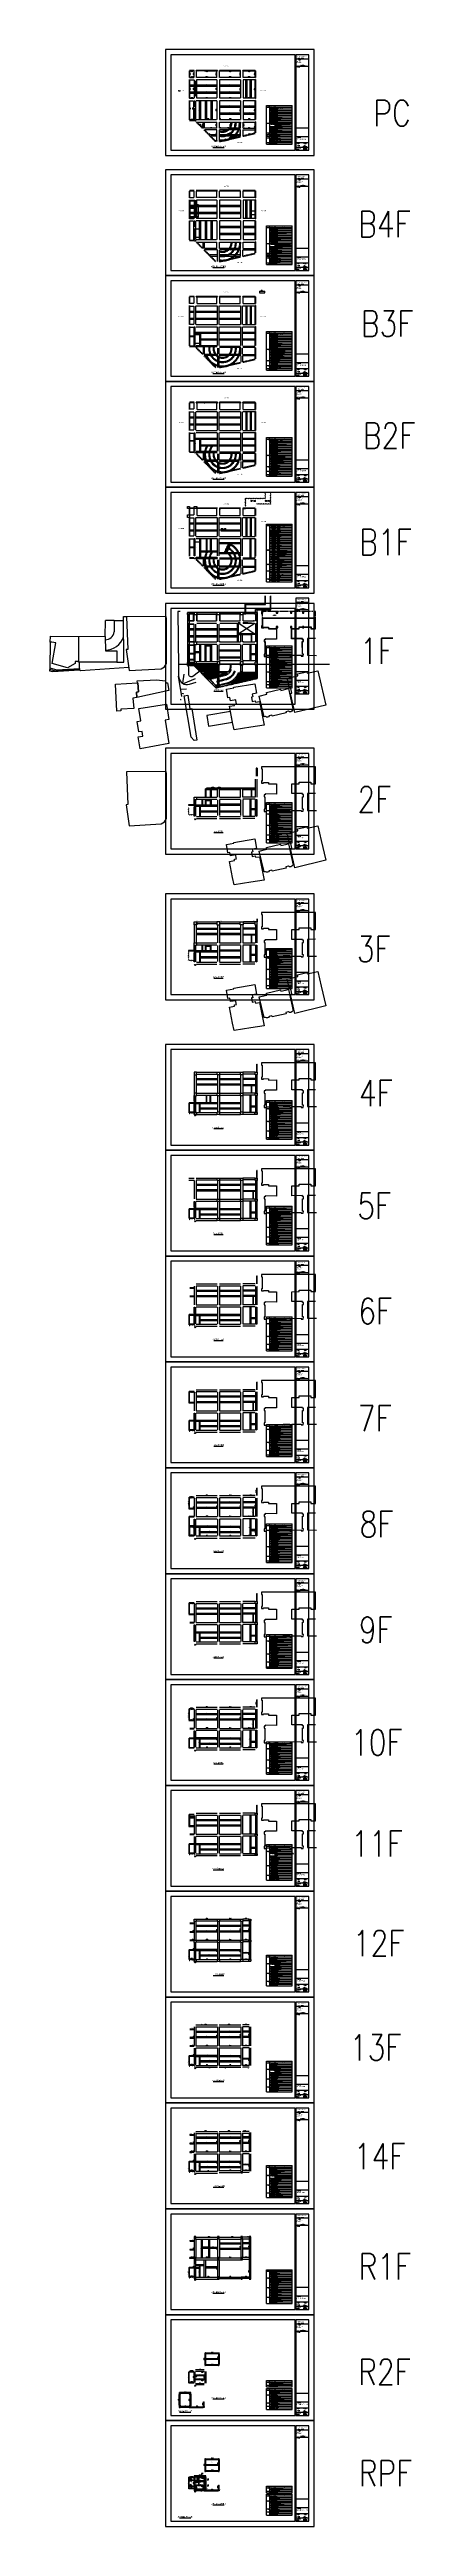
# Model space of a CAD drawing. Header units: millimetres. Extents: x -6716 to 14417, y -6142 to 137521.
import ezdxf
from ezdxf.enums import TextEntityAlignment as Align

# ---------------------------------------------------------------- set-up
doc = ezdxf.new("R2010")
doc.units = ezdxf.units.MM
doc.header["$LTSCALE"] = 100
for name, pattern in [('1', [0.375, 0.25, -0.125]), ('CENTER', [2, 1.25, -0.25, 0.25, -0.25]), ('DASHED', [0.75, 0.5, -0.25]), ('HIDDEN', [0.375, 0.25, -0.125])]:
    doc.linetypes.add(name, pattern=pattern)
for name, color, linetype in [('0-BEAM01', 4, 'HIDDEN'), ('0-BEAM02', 241, 'HIDDEN'), ('0-COL0', 7, 'HIDDEN'), ('0-HATCH', 9, 'Continuous'), ('0-NOTES', 7, 'Continuous'), ('0-TEXT01', 4, 'Continuous'), ('0-TEXT02', 241, 'Continuous'), ('0-TEXTC', 191, 'Continuous'), ('0-TEXTN', 4, 'Continuous'), ('0-TEXTW', 3, 'Continuous'), ('0-WALL', 7, 'HIDDEN'), ('0-施工圖框$0$TEXT-圖框', 3, 'Continuous'), ('0-施工圖框$0$圖框', 7, 'Continuous'), ('000-調圖', 5, 'Continuous'), ('70x70_人孔蓋', 8, 'Continuous'), ('A-DOOR', 4, 'Continuous'), ('A-復璧', 3, 'Continuous'), ('A1', 1, 'Continuous'), ('CTEXT', 7, 'Continuous'), ('TEXT-尺寸', 4, 'Continuous'), ('TEXT-標題', 3, 'Continuous'), ('TITLE', 7, 'Continuous'), ('下沉廣場', 3, 'Continuous'), ('剖面', 1, 'Continuous'), ('結構rev', 240, 'Continuous'), ('舖面', 251, 'Continuous')]:
    doc.layers.add(name, color=color, linetype=linetype)
doc.layers.add('0109修正', color=4, linetype='Continuous', plot=False)
doc.layers.add('鄰房', color=2, linetype='Continuous', plot=False)
for name, color, linetype, lineweight in [('A-WALL', 113, 'Continuous', 18), ('RA-Beam-Edge2D', 65, 'Continuous', 15), ('RA-Beam-Name', 2, 'CENTER', 0), ('RA-Column-Name', 2, 'CENTER', 0), ('RA-Column-Section', 9, 'Continuous', 30), ('RA-Floor-Origin', 3, 'Continuous', 30), ('RA-Floor.BoundingBox', 55, 'Continuous', 20)]:
    doc.layers.add(name, color=color, linetype=linetype, lineweight=lineweight)
doc.styles.add('0-施工圖框$0$TXT', font='romans.shx', dxfattribs={"bigfont": 'chineset.shx'})
doc.styles.add('3-AUCAD', font='aucad.shx', dxfattribs={"width": 0.67, "height": 30, "bigfont": 'single.shx'})
doc.styles.add('CHINA', font='romans.shx', dxfattribs={"width": 0.8, "bigfont": 'china.shx'})
doc.styles.add('TXT', font='romans.shx', dxfattribs={"bigfont": 'chineset.shx'})

# ---------------------------------------------------------------- blocks, each defined once
blk = doc.blocks.new('_Open90')
at = {"color": 0, "linetype": 'ByBlock', "lineweight": -2}
for p, q in [((0, 0), (-1, 0)), ((-0.5, 0.5), (0, 0)), ((0, 0), (-0.5, -0.5))]:
    blk.add_line(p, q, dxfattribs=at)

msp = doc.modelspace()

# ---------------------------------------------------------------- hatches: boundary and pattern name
at = {"layer": '0-HATCH'}
h = msp.add_hatch(dxfattribs=at)
h.set_pattern_fill('ANSI31', color=256, scale=10, style=0)
h.set_pattern_definition([(45, (3e-06, 32277.498), (-22.45064, 22.45064), [])])
h.paths.add_polyline_path([(1701, 134216), (1651, 134216), (1651, 134546), (1701, 134546)])
h = msp.add_hatch(dxfattribs=at)
h.set_pattern_fill('ANSI31', color=256, scale=10, style=0)
h.set_pattern_definition([(45, (-3e-06, 31527.498), (-22.45064, 22.45064), [])])
h.paths.add_polyline_path([(1701, 133466), (1651, 133466), (1651, 134096), (1701, 134096)])
h = msp.add_hatch(dxfattribs=at)
h.set_pattern_fill('ANSI31', color=256, scale=10, style=0)
h.set_pattern_definition([(45, (0, 6967.5), (-22.45064, 22.45064), [])])
h.paths.add_polyline_path([(4005, 132951), (3680, 132951, -0.0598865), (3591, 132871), (3961, 132871, 0.0293721)])
h.paths.add_polyline_path([(4300, 132951), (4005, 132951, -0.0293721), (3961, 132871), (4270, 132871, 0.0203513)])
h = msp.add_hatch(dxfattribs=at)
h.set_pattern_fill('ANSI31', color=256, scale=10, style=0)
h.set_pattern_definition([(45, (3e-06, 25310), (-22.45064, 22.45064), [])])
h.paths.add_polyline_path([(1701, 127249), (1651, 127249), (1651, 127579), (1701, 127579)])
h = msp.add_hatch(dxfattribs=at)
h.set_pattern_fill('ANSI31', color=256, scale=10, style=0)
h.set_pattern_definition([(45, (-3e-06, 24560), (-22.45064, 22.45064), [])])
h.paths.add_polyline_path([(1701, 126499), (1651, 126499), (1651, 127129), (1701, 127129)])
h = msp.add_hatch(dxfattribs=at)
h.set_pattern_fill('ANSI31', color=256, scale=10, style=0)
h.paths.add_polyline_path([(4005, 125984), (3680, 125984, -0.0598865), (3591, 125904), (3961, 125904, 0.0293721)])
h.paths.add_polyline_path([(4300, 125984), (4005, 125984, -0.0293721), (3961, 125904), (4270, 125904, 0.0203513)])
h = msp.add_hatch(dxfattribs=at)
h.set_pattern_fill('ANSI31', color=256, scale=10, style=0)
h.set_pattern_definition([(45, (3e-06, 19170), (-22.45064, 22.45064), [])])
h.paths.add_polyline_path([(1701, 121109), (1651, 121109), (1651, 121439), (1701, 121439)])
h = msp.add_hatch(dxfattribs=at)
h.set_pattern_fill('ANSI31', color=256, scale=10, style=0)
h.set_pattern_definition([(45, (-3e-06, 18420), (-22.45064, 22.45064), [])])
h.paths.add_polyline_path([(1701, 120359), (1651, 120359), (1651, 120989), (1701, 120989)])
h = msp.add_hatch(dxfattribs=at)
h.set_pattern_fill('ANSI31', color=256, scale=10, style=0)
h.paths.add_polyline_path([(2291, 119839), (2253, 119839), (2253, 119769), (2317, 119769, -0.0175198)])
h = msp.add_hatch(dxfattribs=at)
h.set_pattern_fill('ANSI31', color=256, scale=10, style=0)
h.paths.add_polyline_path([(3021, 119839), (2950, 119839, 0.0482612), (3021, 119778)])
h = msp.add_hatch(dxfattribs=at)
h.set_pattern_fill('ANSI31', color=256, scale=10, style=0)
h.set_pattern_definition([(45, (3e-06, 13030), (-22.45064, 22.45064), [])])
h.paths.add_polyline_path([(1701, 114969), (1651, 114969), (1651, 115299), (1701, 115299)])
h = msp.add_hatch(dxfattribs=at)
h.set_pattern_fill('ANSI31', color=256, scale=10, style=0)
h.set_pattern_definition([(45, (3e-06, 12280), (-22.45064, 22.45064), [])])
h.paths.add_polyline_path([(1701, 114219), (1651, 114219), (1651, 114849), (1701, 114849)])
h = msp.add_hatch(dxfattribs=at)
h.set_pattern_fill('ANSI31', color=256, scale=10, style=0)
h.paths.add_polyline_path([(2291, 113699), (2253, 113699), (2253, 113629), (2317, 113629, -0.0175198)])
h = msp.add_hatch(dxfattribs=at)
h.set_pattern_fill('ANSI31', color=256, scale=10, style=0)
h.paths.add_polyline_path([(3021, 113638), (3021, 113699), (2950, 113699, 0.0482612)])
h = msp.add_hatch(dxfattribs=at)
h.set_pattern_fill('ANSI31', color=256, scale=10, style=0)
h.paths.add_polyline_path([(5762, 111474), (5762, 111504), (4621, 111504), (4621, 111014), (4651, 111014), (4651, 111474)])
h = msp.add_hatch(dxfattribs=at)
h.set_pattern_fill('ANSI31', color=256, scale=10, style=0)
h.paths.add_polyline_path([(5762, 111154), (5762, 111184), (5316, 111184), (5316, 111154)])
h.paths.add_polyline_path([(6102, 111154), (6102, 111184), (6072, 111184), (5762, 111184), (5762, 111154)])
h = msp.add_hatch(dxfattribs=at)
h.set_pattern_fill('ANSI31', color=256, scale=10, style=0)
h.paths.add_polyline_path([(5792, 111831), (5762, 111831), (5762, 111504), (5762, 111474), (5792, 111474)])
h = msp.add_hatch(dxfattribs=at)
h.set_pattern_fill('ANSI31', color=256, scale=10, style=0)
h.paths.add_polyline_path([(6102, 111831), (6072, 111831), (6072, 111484), (6102, 111484)])
h.paths.add_polyline_path([(6102, 111484), (6072, 111484), (6072, 111184), (6102, 111184)])
h = msp.add_hatch(dxfattribs=at)
h.set_pattern_fill('ANSI31', color=256, scale=10, style=0)
h.set_pattern_definition([(45, (3e-06, 6890), (-22.45064, 22.45064), [])])
h.paths.add_polyline_path([(1701, 108829), (1651, 108829), (1651, 109159), (1701, 109159)])
h = msp.add_hatch(dxfattribs=at)
h.set_pattern_fill('ANSI31', color=256, scale=10, style=0)
h.set_pattern_definition([(45, (-7e-05, 6140), (-22.45064, 22.45064), [])])
h.paths.add_polyline_path([(1701, 108159), (1651, 108159), (1651, 108709), (1701, 108709)])
h = msp.add_hatch(dxfattribs=at)
h.set_pattern_fill('ANSI31', color=256, scale=10, style=0)
h.paths.add_polyline_path([(1771, 108079), (1771, 108009), (1846, 108009), (1846, 108059), (1846, 108074), (2076, 108074), (2076, 108059), (2076, 108009), (2176, 108009), (2176, 108014), (2238, 108014), (2238, 108079)])
h.paths.add_polyline_path([(1846, 108074), (1846, 108059), (1846, 108009), (1861, 108009), (1861, 108059), (2061, 108059), (2061, 108009), (2076, 108009), (2076, 108059), (2076, 108074)], flags=17)
h.paths.add_polyline_path([(2061, 108009), (2061, 108059), (1861, 108059), (1861, 108009)], flags=16)
h = msp.add_hatch(dxfattribs=at)
h.set_pattern_fill('ANSI31', color=256, scale=10, style=0)
h.paths.add_polyline_path([(3001, 108009), (3001, 108079), (2855, 108079, 0.0380533), (2832, 108009)])
h = msp.add_hatch(dxfattribs=at)
h.set_pattern_fill('ANSI31', color=256, scale=10, style=0)
h.paths.add_polyline_path([(3779, 108044, -0.0360448), (3796, 107974), (4349, 107974, 0.0167753), (4342, 108044)])
h = msp.add_hatch(dxfattribs=at)
h.set_pattern_fill('ANSI31', color=256, scale=10, style=0)
h.paths.add_polyline_path([(2317, 107489, -0.0175198), (2291, 107559), (2253, 107559), (2253, 107489)])
h = msp.add_hatch(dxfattribs=at)
h.set_pattern_fill('ANSI31', color=256, scale=10, style=0)
h.paths.add_polyline_path([(2950, 107559, 0.0482612), (3021, 107498), (3021, 107559)])
h = msp.add_hatch(dxfattribs=at)
h.set_pattern_fill('ANSI31', color=256, scale=10, style=0)
h.paths.add_polyline_path([(1356, 102584), (1356, 102599), (1331, 102599), (1331, 102279), (1356, 102279)])
h.paths.add_polyline_path([(1651, 102124), (1651, 102149), (1356, 102149), (1356, 102229), (1331, 102229), (1331, 102124)])
h = msp.add_hatch(dxfattribs=at)
h.set_pattern_fill('ANSI31', color=256, scale=10, style=0)
h.set_pattern_definition([(45, (-0.0002, 750), (-22.45064, 22.45064), [])])
h.paths.add_polyline_path([(1701, 102689), (1651, 102689), (1651, 103001), (1701, 103001)])
h = msp.add_hatch(dxfattribs=at)
h.set_pattern_fill('ANSI31', color=256, scale=10, style=0)
h.paths.add_polyline_path([(1701, 102059), (1651, 102059), (1651, 102569), (1701, 102569)])
h = msp.add_hatch(dxfattribs=at)
h.set_pattern_fill('ANSI31', color=256, scale=10, style=0)
h.paths.add_polyline_path([(5281, 102049), (5231, 102049), (5231, 103019), (5281, 103019)])
h = msp.add_hatch(dxfattribs=at)
h.set_pattern_fill('ANSI33', color=256, scale=10, style=0)
h.paths.add_polyline_path([(3026, 101424), (3026, 101799), (1651, 101799), (1645, 101794), (2012, 101419), (3021, 101419), (3021, 101424)])
h.paths.add_polyline_path([(1929, 101630), (1977, 101676), (2032, 101619), (1984, 101572)], flags=24)
h.paths.add_polyline_path([(2006, 101635), (2006, 101701), (2076, 101701), (2076, 101635)], flags=24)
h.paths.add_polyline_path([(2182, 101632), (2116, 101632), (2116, 101725), (2182, 101725)], flags=24)
h.paths.add_polyline_path([(3026, 101572), (2959, 101572), (2959, 101666), (3026, 101666)], flags=24)
h.paths.add_polyline_path([(2628, 101572), (2628, 101639), (2698, 101639), (2698, 101572)], flags=24)
h.paths.add_polyline_path([(2635, 101417), (2635, 101483), (2727, 101483), (2727, 101417)], flags=24)
h = msp.add_hatch(dxfattribs=at)
h.set_pattern_fill('ANSI33', color=256, scale=10, style=0)
h.paths.add_polyline_path([(3026, 101211), (3026, 101344), (2091, 101344), (2386, 101038)])
h.paths.add_polyline_path([(3026, 101201), (2959, 101201), (2959, 101379), (3026, 101379)], flags=25)
h.paths.add_polyline_path([(2628, 101214), (2628, 101281), (2698, 101281), (2698, 101214)], flags=24)
h.paths.add_polyline_path([(2714, 101125), (2697, 101190), (2781, 101212), (2799, 101148)], flags=24)
h = msp.add_hatch(dxfattribs=at)
h.set_pattern_fill('ANSI37', color=256, scale=10, style=0)
h.paths.add_polyline_path([(5316, 101045), (5316, 101344), (4313, 101344), (4211, 101142), (4118, 101029), (3990, 100895), (3823, 100795), (3847, 100708)])
h.paths.add_polyline_path([(4214, 100950), (4214, 101016), (4284, 101016), (4284, 100950)], flags=24)
h.paths.add_polyline_path([(4162, 100983), (4113, 101029), (4173, 101093), (4222, 101047)], flags=24)
h.paths.add_polyline_path([(3985, 100831), (3970, 100896), (4048, 100914), (4063, 100849)], flags=24)
h.paths.add_polyline_path([(4794, 101168), (4794, 101235), (4864, 101235), (4864, 101168)], flags=24)
h.paths.add_polyline_path([(4371, 101096), (4304, 101096), (4304, 101216), (4371, 101216)], flags=24)
h.paths.add_polyline_path([(4825, 101023), (4810, 101088), (4888, 101106), (4903, 101041)], flags=24)
h = msp.add_hatch(dxfattribs=at)
h.set_pattern_fill('ANSI31', color=256, scale=10, style=0)
h.set_pattern_definition([(45, (0, -267.362), (-22.45064, 22.45064), [])])
h.paths.add_polyline_path([(1651, 93128), (1651, 93153), (1356, 93153), (1356, 93549), (1331, 93549), (1331, 93128)])
h = msp.add_hatch(dxfattribs=at)
h.set_pattern_fill('ANSI31', color=256, scale=10, style=0)
h.set_pattern_definition([(45, (2e-06, -8243.64), (-22.45064, 22.45064), [])])
h.paths.add_polyline_path([(1701, 93695), (1651, 93695), (1651, 94007), (1701, 94007)])
h = msp.add_hatch(dxfattribs=at)
h.set_pattern_fill('ANSI31', color=256, scale=10, style=0)
h.set_pattern_definition([(45, (0.0002, -8993.64), (-22.45064, 22.45064), [])])
h.paths.add_polyline_path([(1701, 93065), (1651, 93065), (1651, 93575), (1701, 93575)])
h = msp.add_hatch(dxfattribs=at)
h.set_pattern_fill('ANSI31', color=256, scale=10, style=0)
h.set_pattern_definition([(45, (-30, -8993.64), (-22.45064, 22.45064), [])])
h.paths.add_polyline_path([(5281, 93055), (5231, 93055), (5231, 94025), (5281, 94025)])
h = msp.add_hatch(dxfattribs=at)
h.set_pattern_fill('ANSI31', color=256, scale=10, style=0)
h.paths.add_polyline_path([(1356, 85244), (1356, 85262), (1331, 85262), (1331, 84838), (1331, 84834), (1356, 84834)])
h.paths.add_polyline_path([(1331, 84677), (1651, 84677), (1651, 84702), (1356, 84702), (1356, 84784), (1331, 84784)])
h = msp.add_hatch(dxfattribs=at)
h.set_pattern_fill('ANSI31', color=256, scale=10, style=0)
h.set_pattern_definition([(45, (2e-06, -16694.728), (-22.45064, 22.45064), [])])
h.paths.add_polyline_path([(1701, 85244), (1651, 85244), (1651, 85556), (1701, 85556)])
h = msp.add_hatch(dxfattribs=at)
h.set_pattern_fill('ANSI31', color=256, scale=10, style=0)
h.set_pattern_definition([(45, (0.0002, -17444.728), (-22.45064, 22.45064), [])])
h.paths.add_polyline_path([(1701, 84614), (1651, 84614), (1651, 85124), (1701, 85124)])
h = msp.add_hatch(dxfattribs=at)
h.set_pattern_fill('ANSI31', color=256, scale=10, style=0)
h.set_pattern_definition([(45, (-30, -17444.728), (-22.45064, 22.45064), [])])
h.paths.add_polyline_path([(5281, 84604), (5231, 84604), (5231, 85574), (5281, 85574)])
h = msp.add_hatch(dxfattribs=at)
h.set_pattern_fill('ANSI31', color=256, scale=10, style=0)
h.set_pattern_definition([(45, (2e-06, -25421.005), (-22.45064, 22.45064), [])])
h.paths.add_polyline_path([(1701, 76518), (1651, 76518), (1651, 76848), (1701, 76848)])
h = msp.add_hatch(dxfattribs=at)
h.set_pattern_fill('ANSI31', color=256, scale=10, style=0)
h.set_pattern_definition([(45, (0.0002, -26171.005), (-22.45064, 22.45064), [])])
h.paths.add_polyline_path([(1701, 75888), (1651, 75888), (1651, 76398), (1701, 76398)])
h = msp.add_hatch(dxfattribs=at)
h.set_pattern_fill('ANSI31', color=256, scale=10, style=0)
h.set_pattern_definition([(45, (-30, -26171.005), (-22.45064, 22.45064), [])])
h.paths.add_polyline_path([(5281, 75878), (5231, 75878), (5231, 76858), (5281, 76858)])
h = msp.add_hatch(dxfattribs=at)
h.set_pattern_fill('ANSI31', color=256, scale=10, style=0)
h.set_pattern_definition([(45, (2e-06, -31561.005), (-22.45064, 22.45064), [])])
h.paths.add_polyline_path([(1701, 70378), (1651, 70378), (1651, 70708), (1701, 70708)])
h = msp.add_hatch(dxfattribs=at)
h.set_pattern_fill('ANSI31', color=256, scale=10, style=0)
h.set_pattern_definition([(45, (-30, -32291.005), (-22.45064, 22.45064), [])])
h.paths.add_polyline_path([(5281, 69738), (5231, 69738), (5231, 70718), (5281, 70718)])
h = msp.add_hatch(dxfattribs=at)
h.set_pattern_fill('ANSI31', color=256, scale=10, style=0)
h.set_pattern_definition([(45, (0.0002, -32311.005), (-22.45064, 22.45064), [])])
h.paths.add_polyline_path([(1701, 69748), (1651, 69748), (1651, 70258), (1701, 70258)])
h = msp.add_hatch(dxfattribs=at)
h.set_pattern_fill('ANSI31', color=256, scale=10, style=0)
h.set_pattern_definition([(45, (2e-06, -37701.005), (-22.45064, 22.45064), [])])
h.paths.add_polyline_path([(1701, 64238), (1651, 64238), (1651, 64568), (1701, 64568)])
h = msp.add_hatch(dxfattribs=at)
h.set_pattern_fill('ANSI31', color=256, scale=10, style=0)
h.set_pattern_definition([(45, (0.0002, -38451.005), (-22.45064, 22.45064), [])])
h.paths.add_polyline_path([(1701, 63608), (1651, 63608), (1651, 64118), (1701, 64118)])
h = msp.add_hatch(dxfattribs=at)
h.set_pattern_fill('ANSI31', color=256, scale=10, style=0)
h.set_pattern_definition([(45, (-30, -38456.005), (-22.45064, 22.45064), [])])
h.paths.add_polyline_path([(5281, 63598), (5231, 63598), (5231, 64578), (5281, 64578)])
h = msp.add_hatch(dxfattribs=at)
h.set_pattern_fill('ANSI31', color=256, scale=10, style=0)
h.set_pattern_definition([(45, (0.0002, -44591.005), (-22.45064, 22.45064), [])])
h.paths.add_polyline_path([(1701, 57468), (1651, 57468), (1651, 58428), (1701, 58428)])
h = msp.add_hatch(dxfattribs=at)
h.set_pattern_fill('ANSI31', color=256, scale=10, style=0)
h.set_pattern_definition([(45, (-30, -44571.005), (-22.45064, 22.45064), [])])
h.paths.add_polyline_path([(5281, 57458), (5231, 57458), (5231, 58438), (5281, 58438)])
h = msp.add_hatch(dxfattribs=at)
h.set_pattern_fill('ANSI31', color=256, scale=10, style=0)
h.set_pattern_definition([(45, (0.0002, -50731.005), (-22.45064, 22.45064), [])])
h.paths.add_polyline_path([(1701, 51328), (1651, 51328), (1651, 52288), (1701, 52288)])
h = msp.add_hatch(dxfattribs=at)
h.set_pattern_fill('ANSI31', color=256, scale=10, style=0)
h.set_pattern_definition([(45, (-30, -50711.005), (-22.45064, 22.45064), [])])
h.paths.add_polyline_path([(5281, 51318), (5231, 51318), (5231, 52298), (5281, 52298)])
h = msp.add_hatch(dxfattribs=at)
h.set_pattern_fill('ANSI31', color=256, scale=10, style=0)
h.set_pattern_definition([(45, (0.0002, -56871.005), (-22.45064, 22.45064), [])])
h.paths.add_polyline_path([(1701, 45188), (1651, 45188), (1651, 46148), (1701, 46148)])
h = msp.add_hatch(dxfattribs=at)
h.set_pattern_fill('ANSI31', color=256, scale=10, style=0)
h.set_pattern_definition([(45, (-30, -56871.005), (-22.45064, 22.45064), [])])
h.paths.add_polyline_path([(5281, 45158), (5231, 45158), (5231, 46178), (5281, 46178)])
h = msp.add_hatch(dxfattribs=at)
h.set_pattern_fill('ANSI31', color=256, scale=10, style=0)
h.set_pattern_definition([(45, (0.0002, -63011.005), (-22.45064, 22.45064), [])])
h.paths.add_polyline_path([(1701, 39048), (1651, 39048), (1651, 40008), (1701, 40008)])
h = msp.add_hatch(dxfattribs=at)
h.set_pattern_fill('ANSI31', color=256, scale=10, style=0)
h.set_pattern_definition([(45, (-30, -63011.005), (-22.45064, 22.45064), [])])
h.paths.add_polyline_path([(5281, 39018), (5231, 39018), (5231, 40038), (5281, 40038)])
at = {"layer": 'TEXT-尺寸', "ltscale": 200}
h = msp.add_hatch(color=256, dxfattribs=at)
h.paths.add_polyline_path([(4985, 111341), (4985, 111371, 0.4142136), (4955, 111341)])
h.paths.add_polyline_path([(4985, 111311, 0.4142136), (5015, 111341), (4985, 111341)])
h = msp.add_hatch(color=256, dxfattribs=at)
h.paths.add_polyline_path([(5821, 111341), (5821, 111371, 0.4142136), (5791, 111341)])
h.paths.add_polyline_path([(5821, 111311, 0.4142136), (5851, 111341), (5821, 111341)])
h = msp.add_hatch(color=256, dxfattribs=at)
h.paths.add_polyline_path([(3265, 109713), (3265, 109743, 0.4142136), (3235, 109713)])
h.paths.add_polyline_path([(3265, 109683, 0.4142136), (3295, 109713), (3265, 109713)])

# ---------------------------------------------------------------- linework, layer by layer
for p, q in [((5196, 128152), (4984, 128152)), ((5196, 127937), (4984, 127937)), ((1731, 127114), (1961, 127114)), ((1961, 126619), (1731, 126619)), ((3601, 125904), (3601, 125984)), ((5443, 123513), (5743, 123513)), ((5443, 123513), (5443, 123413)), ((5443, 123413), (5743, 123413)), ((5743, 123413), (5743, 123513)), ((1961, 120974), (1731, 120974)), ((1961, 120479), (1731, 120479)), ((1986, 108939), (1721, 108939)), ((781, 101869), (9504, 101869)), ((2093, 101344), (2067, 101344))]:
    msp.add_line(p, q)
for points in [[(2333, 113629), (2375, 113541), (2422, 113461), (2473, 113389), (2562, 113288), (2674, 113191), (2766, 113130), (2878, 113072), (2971, 113036), (3021, 113021)], [(2388, 113629), (2444, 113519), (2506, 113428), (2573, 113348), (2655, 113270), (2720, 113220), (2870, 113131), (2969, 113089), (3021, 113073)], [(2612, 113629), (2667, 113547), (2727, 113477), (2797, 113412), (2875, 113356), (2954, 113312), (3021, 113284)], [(2670, 113629), (2743, 113533), (2815, 113463), (2908, 113394), (2978, 113356), (3021, 113337)], [(2765, 114149), (2755, 114080), (2755, 113985), (2770, 113893), (2798, 113813), (2827, 113755), (2875, 113686), (2945, 113614), (3021, 113560)], [(2816, 114149), (2804, 114072), (2805, 113984), (2817, 113912), (2843, 113835), (2883, 113760), (2935, 113693), (2986, 113645), (3021, 113619)], [(3101, 113575), (3194, 113544), (3308, 113532), (3404, 113543), (3512, 113578), (3565, 113607), (3598, 113629)], [(3101, 113521), (3187, 113495), (3303, 113482), (3412, 113493), (3525, 113529), (3637, 113596), (3676, 113629)], [(3101, 113310), (3217, 113287), (3326, 113283), (3462, 113300), (3588, 113339), (3704, 113397), (3806, 113477), (3885, 113560), (3935, 113629)], [(3101, 113258), (3219, 113237), (3333, 113233), (3463, 113249), (3602, 113291), (3737, 113361), (3866, 113465), (3946, 113557), (3993, 113629)], [(3101, 113053), (3258, 113033), (3404, 113037), (3570, 113069), (3722, 113125), (3859, 113201), (3983, 113299), (4085, 113409), (4170, 113534), (4218, 113629)], [(3101, 113002), (3253, 112984), (3379, 112985), (3514, 113004), (3604, 113027), (3741, 113078), (3885, 113158), (4010, 113257), (4134, 113391), (4215, 113511), (4272, 113629)]]:
    msp.add_lwpolyline(points)
at = {"color": 1}
for points in [[(1276, 110899), (1276, 111014), (1391, 111014), (1391, 110899)], [(1651, 110899), (1651, 111014), (1811, 111014), (1811, 110899)], [(1281, 110379), (1281, 110539), (1396, 110539), (1396, 110379)], [(1651, 102999), (1651, 103159), (1791, 103159), (1791, 102999)], [(1651, 94005), (1651, 94165), (1791, 94165), (1791, 94005)], [(1651, 86774), (1651, 86934), (1791, 86934), (1791, 86774)], [(1651, 85554), (1651, 85714), (1791, 85714), (1791, 85554)], [(4376, 14348), (4376, 14448), (4446, 14448), (4446, 14348)]]:
    msp.add_lwpolyline(points, close=True, dxfattribs=at)
at = {"layer": '0-BEAM01'}
for p, q in [((1366, 136281), (1366, 135896)), ((1366, 135776), (1366, 134676)), ((1651, 136311), (1396, 136311)), ((1651, 136281), (1396, 136281)), ((1396, 136281), (1396, 135896)), ((1396, 135906), (1651, 135906)), ((1396, 135756), (1396, 134696)), ((1396, 135756), (1651, 135756)), ((1651, 135906), (1651, 136281)), ((1651, 135766), (1651, 134696)), ((3001, 136311), (1771, 136311)), ((2971, 136281), (1801, 136281)), ((1801, 135906), (1801, 136281)), ((2971, 135906), (1801, 135906)), ((2971, 135756), (1801, 135756)), ((1801, 135756), (1801, 134696)), ((2971, 135906), (2971, 136281)), ((2971, 135756), (2971, 134696)), ((4351, 136311), (3121, 136311)), ((4351, 136281), (3121, 136281)), ((3121, 135906), (3121, 136281)), ((4351, 135906), (3121, 135906)), ((4351, 135756), (3121, 135756)), ((3121, 135756), (3121, 134696)), ((4351, 135906), (4351, 136281)), ((4351, 135756), (4351, 134696)), ((5201, 136311), (4471, 136311)), ((5196, 136281), (4501, 136281)), ((4501, 135906), (4501, 136281)), ((5196, 135906), (4501, 135906)), ((5196, 135756), (4501, 135756)), ((4501, 135756), (4501, 134696)), ((5196, 135906), (5196, 136281)), ((5196, 134696), (5196, 135756)), ((5226, 135896), (5226, 136286)), ((5226, 134676), (5226, 135776)), ((1366, 134556), (1366, 133441)), ((1396, 134696), (1651, 134696)), ((1396, 134546), (1396, 133441)), ((1396, 134546), (1611, 134546)), ((1611, 134546), (1611, 133441)), ((1731, 134546), (1731, 133466)), ((2971, 134546), (1771, 134546)), ((2971, 134696), (1801, 134696)), ((2971, 134546), (2971, 133466)), ((4351, 134696), (3121, 134696)), ((4351, 134546), (3121, 134546)), ((3121, 134546), (3121, 133466)), ((4351, 134546), (4351, 133466)), ((5196, 134696), (4501, 134696)), ((5196, 134546), (4501, 134546)), ((4501, 134546), (4501, 133466)), ((5196, 133466), (5196, 134546)), ((5226, 133456), (5226, 134556)), ((1396, 133441), (1611, 133441)), ((1396, 133411), (1651, 133411)), ((1766, 133326), (2133, 132951)), ((1771, 133466), (2971, 133466)), ((1818, 133316), (2173, 132954)), ((1818, 133316), (2971, 133316)), ((2173, 132954), (2173, 133316)), ((2212, 132871), (2898, 132171)), ((2253, 132951), (2253, 133316)), ((2971, 132951), (2253, 132951)), ((2971, 132871), (2254, 132871)), ((2254, 132871), (2920, 132192)), ((2971, 132951), (2971, 133316)), ((2971, 132192), (2971, 132871)), ((3121, 133466), (4351, 133466)), ((3121, 132951), (3121, 133326)), ((3121, 133316), (4351, 133316)), ((4351, 132951), (3121, 132951)), ((4351, 132871), (3121, 132871)), ((3121, 132192), (3121, 132871)), ((4351, 132474), (3121, 132192)), ((4351, 132443), (3121, 132161)), ((4351, 132951), (4351, 133316)), ((4351, 132502), (4351, 132871)), ((4471, 132871), (5196, 132871)), ((5196, 132668), (4471, 132502)), ((5196, 132637), (4471, 132471)), ((4501, 133466), (5196, 133466)), ((4501, 132951), (4501, 133316)), ((4501, 133316), (5196, 133316)), ((4501, 132951), (5196, 132951)), ((4501, 132508), (4501, 132871)), ((5196, 132691), (5196, 133316)), ((5226, 132691), (5226, 133336)), ((1366, 129314), (1366, 128929)), ((1651, 129344), (1396, 129344)), ((1651, 129314), (1396, 129314)), ((1396, 129314), (1396, 128929)), ((1651, 128939), (1651, 129314)), ((3001, 129344), (1771, 129344)), ((2971, 129314), (1801, 129314)), ((1801, 128939), (1801, 129314)), ((2971, 128939), (2971, 129314)), ((4351, 129344), (3121, 129344)), ((4351, 129314), (3121, 129314)), ((3121, 128939), (3121, 129314)), ((4351, 128939), (4351, 129314)), ((5201, 129344), (4471, 129344)), ((5196, 129314), (4501, 129314)), ((4501, 128939), (4501, 129314)), ((5196, 128939), (5196, 129314)), ((5226, 128929), (5226, 129319)), ((1366, 128809), (1366, 127709)), ((1396, 128939), (1651, 128939)), ((1396, 128789), (1396, 127729)), ((1396, 128789), (1651, 128789)), ((1651, 128799), (1651, 127729)), ((2971, 128939), (1801, 128939)), ((2971, 128789), (1801, 128789)), ((1801, 128789), (1801, 127729)), ((2971, 128789), (2971, 127729)), ((4351, 128939), (3121, 128939)), ((4351, 128789), (3121, 128789)), ((3121, 128789), (3121, 127729)), ((4351, 128789), (4351, 127729)), ((5196, 128939), (4501, 128939)), ((5196, 128789), (4501, 128789)), ((4501, 128789), (4501, 127729)), ((5196, 127729), (5196, 128789)), ((5226, 127709), (5226, 128809)), ((1366, 127589), (1366, 126474)), ((1396, 127729), (1651, 127729)), ((1396, 127579), (1396, 126474)), ((1396, 127579), (1611, 127579)), ((1396, 126474), (1611, 126474)), ((1396, 126444), (1651, 126444)), ((1611, 127579), (1611, 126474)), ((1731, 127579), (1731, 126499)), ((2971, 127579), (1771, 127579)), ((1771, 126499), (2971, 126499)), ((2971, 127729), (1801, 127729)), ((2971, 127579), (2971, 126499)), ((4351, 127729), (3121, 127729)), ((4351, 127579), (3121, 127579)), ((3121, 127579), (3121, 126499)), ((3121, 126499), (4351, 126499)), ((4351, 127579), (4351, 126499)), ((5196, 127729), (4501, 127729)), ((5196, 127579), (4501, 127579)), ((4501, 127579), (4501, 126499)), ((4501, 126499), (5196, 126499)), ((5196, 126499), (5196, 127579)), ((5226, 126489), (5226, 127589)), ((1766, 126359), (2133, 125984)), ((1818, 126349), (2173, 125987)), ((1818, 126349), (2971, 126349)), ((2173, 125987), (2173, 126349)), ((2212, 125904), (2898, 125203)), ((2253, 125984), (2253, 126349)), ((2971, 125984), (2253, 125984)), ((3001, 125904), (2254, 125904)), ((2254, 125904), (2920, 125224)), ((2971, 125984), (2971, 126349)), ((3001, 125224), (3001, 125904)), ((3121, 125984), (3121, 126359)), ((3121, 126349), (4351, 126349)), ((4351, 125984), (3121, 125984)), ((4351, 125904), (3121, 125904)), ((3121, 125224), (3121, 125904)), ((4351, 125507), (3121, 125224)), ((4351, 125476), (3121, 125194)), ((4351, 125984), (4351, 126349)), ((4351, 125534), (4351, 125904)), ((4471, 125904), (5196, 125904)), ((4471, 125534), (4471, 125904)), ((5196, 125700), (4471, 125534)), ((5196, 125670), (4471, 125503)), ((4501, 125984), (4501, 126349)), ((4501, 126349), (5196, 126349)), ((4501, 125984), (5196, 125984)), ((5196, 125724), (5196, 126349)), ((5226, 125724), (5226, 126369)), ((1366, 123174), (1366, 122789)), ((1366, 122669), (1366, 121569)), ((1651, 123204), (1396, 123204)), ((1651, 123174), (1396, 123174)), ((1396, 123174), (1396, 122819)), ((1396, 122819), (1651, 122819)), ((1396, 122639), (1396, 121569)), ((1396, 122639), (1651, 122639)), ((1651, 122819), (1651, 123174)), ((1651, 121599), (1651, 122639)), ((1751, 121579), (1751, 122659)), ((3001, 123204), (1771, 123204)), ((1771, 122664), (3001, 122664)), ((2971, 123174), (1831, 123174)), ((1831, 122784), (1831, 123174)), ((1831, 122784), (2971, 122784)), ((2971, 122784), (2971, 123174)), ((3011, 121579), (3011, 122659)), ((3111, 121579), (3111, 122659)), ((4351, 123204), (3121, 123204)), ((3121, 122664), (4351, 122664)), ((4321, 123174), (3151, 123174)), ((3151, 122784), (3151, 123174)), ((3151, 122784), (4321, 122784)), ((4321, 122784), (4321, 123174)), ((4361, 121579), (4361, 122659)), ((4461, 121579), (4461, 122659)), ((5201, 123204), (4471, 123204)), ((4471, 122664), (5196, 122664)), ((5196, 123174), (4501, 123174)), ((4501, 122784), (4501, 123174)), ((4501, 122784), (5196, 122784)), ((5196, 122784), (5196, 123174)), ((5196, 121564), (5196, 122664)), ((5226, 122789), (5226, 123179)), ((5226, 121569), (5226, 122669)), ((1366, 121449), (1366, 120334)), ((1396, 121599), (1651, 121599)), ((1396, 121449), (1396, 120334)), ((1396, 121419), (1651, 121419)), ((1651, 120359), (1651, 121439)), ((1721, 120359), (1721, 121439)), ((1771, 121564), (3001, 121564)), ((1771, 121444), (3001, 121444)), ((3011, 120359), (3011, 121439)), ((3111, 120359), (3111, 121439)), ((3121, 121564), (4351, 121564)), ((3121, 121444), (4351, 121444)), ((4361, 120359), (4361, 121439)), ((4461, 120359), (4461, 121439)), ((4471, 121564), (5196, 121564)), ((4471, 121444), (5196, 121444)), ((5196, 120324), (5196, 121444)), ((5226, 120349), (5226, 121449)), ((1396, 120334), (1651, 120334)), ((1396, 120304), (1651, 120304)), ((2133, 119844), (1766, 120219)), ((1771, 120359), (3001, 120359)), ((1774, 120289), (3001, 120289)), ((2175, 119844), (1774, 120254)), ((2193, 119844), (2193, 120289)), ((2898, 119063), (2212, 119764)), ((2253, 119844), (2253, 120289)), ((3021, 119839), (2253, 119839)), ((3021, 119769), (2253, 119769)), ((2920, 119084), (2253, 119765)), ((3021, 119844), (3021, 120219)), ((3021, 119084), (3021, 119764)), ((3101, 119844), (3101, 120219)), ((4371, 119839), (3101, 119839)), ((4371, 119769), (3101, 119769)), ((3101, 119084), (3101, 119764)), ((3121, 120324), (4351, 120324)), ((3121, 120254), (4351, 120254)), ((4351, 119336), (3121, 119054)), ((3830, 119247), (3121, 119084)), ((4371, 119844), (4371, 120219)), ((4451, 119844), (4451, 120219)), ((4451, 119839), (5196, 119839)), ((4451, 119769), (5196, 119769)), ((4451, 119764), (4451, 119394)), ((4471, 120324), (5196, 120324)), ((4471, 120254), (5196, 120254)), ((5196, 119560), (4471, 119394)), ((5196, 119530), (4471, 119363)), ((5196, 119584), (5196, 120254)), ((5226, 119584), (5226, 120229)), ((1366, 117034), (1366, 116649)), ((1366, 116529), (1366, 115429)), ((1651, 117064), (1396, 117064)), ((1651, 117034), (1396, 117034)), ((1396, 117034), (1396, 116679)), ((1396, 116679), (1651, 116679)), ((1396, 116499), (1396, 115429)), ((1396, 116499), (1651, 116499)), ((1651, 116679), (1651, 117034)), ((1651, 115459), (1651, 116499)), ((1751, 115439), (1751, 116519)), ((3001, 117064), (1771, 117064)), ((1771, 116524), (3001, 116524)), ((3026, 117034), (1831, 117034)), ((1831, 116644), (1831, 117034)), ((1831, 116644), (2971, 116644)), ((2971, 116644), (2971, 117034)), ((3011, 115439), (3011, 116519)), ((4376, 117034), (3096, 117034)), ((3111, 115439), (3111, 116519)), ((4351, 117064), (3121, 117064)), ((3121, 116524), (4351, 116524)), ((3151, 116644), (3151, 117034)), ((3151, 116644), (4321, 116644)), ((4321, 116644), (4321, 117034)), ((4361, 115439), (4361, 116519)), ((5196, 117034), (4446, 117034)), ((4461, 115439), (4461, 116519)), ((5201, 117064), (4471, 117064)), ((4471, 116524), (5196, 116524)), ((4501, 116644), (4501, 117034)), ((4501, 116644), (5196, 116644)), ((5196, 116644), (5196, 117034)), ((5196, 115424), (5196, 116524)), ((5226, 116649), (5226, 117039)), ((5226, 115429), (5226, 116529)), ((1366, 115309), (1366, 114194)), ((1396, 115459), (1651, 115459)), ((1396, 115309), (1396, 114194)), ((1396, 115279), (1651, 115279)), ((1651, 114219), (1651, 115299)), ((1721, 114219), (1721, 115299)), ((1771, 115424), (3001, 115424)), ((1771, 115304), (3001, 115304)), ((3011, 114219), (3011, 115299)), ((3111, 114219), (3111, 115299)), ((3121, 115424), (4351, 115424)), ((3121, 115304), (4351, 115304)), ((4361, 114219), (4361, 115299)), ((4461, 114219), (4461, 115299)), ((4471, 115424), (5196, 115424)), ((4471, 115304), (5196, 115304)), ((5196, 114184), (5196, 115304)), ((5226, 114209), (5226, 115309)), ((1396, 114194), (1651, 114194)), ((1396, 114164), (1651, 114164)), ((2133, 113704), (1766, 114079)), ((1771, 114219), (3001, 114219)), ((1774, 114149), (3001, 114149)), ((2175, 113704), (1774, 114114)), ((2193, 113704), (2193, 114149)), ((2898, 112923), (2212, 113624)), ((2253, 113704), (2253, 114149)), ((3021, 113699), (2253, 113699)), ((3021, 113629), (2253, 113629)), ((2920, 112944), (2253, 113625)), ((3021, 113704), (3021, 114079)), ((3021, 112944), (3021, 113624)), ((3101, 113704), (3101, 114079)), ((4371, 113699), (3101, 113699)), ((4272, 113629), (3101, 113629)), ((3101, 112944), (3101, 113624)), ((3121, 114184), (4351, 114184)), ((3121, 114114), (4351, 114114)), ((4371, 113704), (4371, 114079)), ((4451, 113704), (4451, 114079)), ((4451, 113699), (5196, 113699)), ((4451, 113629), (5196, 113629)), ((4451, 113624), (4451, 113254)), ((4471, 114184), (5196, 114184)), ((4471, 114114), (5196, 114114)), ((5196, 113444), (5196, 114114)), ((5226, 113444), (5226, 114089)), ((4351, 113196), (3121, 112914)), ((3830, 113107), (3121, 112944)), ((5196, 113420), (4471, 113254)), ((5196, 113390), (4471, 113223)), ((1366, 110899), (1366, 110509)), ((1651, 110924), (1391, 110924)), ((1651, 110894), (1396, 110894)), ((1396, 110894), (1396, 110539)), ((1651, 110539), (1651, 110894)), ((3001, 110924), (1771, 110924)), ((2971, 110894), (1831, 110894)), ((1831, 110504), (1831, 110894)), ((2971, 110504), (2971, 110894)), ((4351, 110924), (3121, 110924)), ((4321, 110894), (3151, 110894)), ((3151, 110504), (3151, 110894)), ((4321, 110504), (4321, 110894)), ((5201, 110924), (4471, 110924)), ((5196, 110894), (4501, 110894)), ((4501, 110504), (4501, 110894)), ((5196, 110504), (5196, 110894)), ((5226, 110504), (5226, 110899)), ((1366, 110389), (1366, 109289)), ((1396, 110539), (1651, 110539)), ((1396, 110359), (1396, 109319)), ((1396, 110359), (1651, 110359)), ((1396, 109319), (1651, 109319)), ((1651, 109319), (1651, 110359)), ((1751, 109299), (1751, 110379)), ((1771, 110384), (3001, 110384)), ((1771, 109284), (3001, 109284)), ((1831, 110504), (2971, 110504)), ((3011, 109299), (3011, 110379)), ((3111, 109299), (3111, 110379)), ((3121, 110384), (4351, 110384)), ((3121, 109284), (4351, 109284)), ((3151, 110504), (4321, 110504)), ((4361, 109299), (4361, 110379)), ((4461, 109299), (4461, 110379)), ((4471, 110384), (5196, 110384)), ((4471, 109284), (5196, 109284)), ((4501, 110504), (5196, 110504)), ((5196, 109284), (5196, 110384)), ((5226, 109284), (5226, 110384)), ((1366, 109169), (1366, 108129)), ((1396, 109139), (1396, 108129)), ((1396, 109139), (1651, 109139)), ((1396, 108054), (1651, 108054)), ((1396, 108024), (1651, 108024)), ((1651, 108159), (1651, 109139)), ((1721, 108159), (1721, 109159)), ((2133, 107564), (1766, 107939)), ((1771, 109164), (3001, 109164)), ((1771, 108079), (3001, 108079)), ((1771, 108009), (3001, 108009)), ((2175, 107564), (1771, 107977)), ((2193, 107564), (2193, 108009)), ((2253, 107564), (2253, 108009)), ((3011, 108159), (3011, 109159)), ((3021, 107564), (3021, 107939)), ((3101, 107564), (3101, 107939)), ((3111, 108159), (3111, 109159)), ((3121, 109164), (4351, 109164)), ((3121, 108044), (4351, 108044)), ((3121, 107974), (4351, 107974)), ((4361, 108159), (4361, 109159)), ((4371, 107564), (4371, 107939)), ((4451, 107564), (4451, 107939)), ((4461, 108159), (4461, 109159)), ((4471, 109164), (5196, 109164)), ((4471, 108044), (5196, 108044)), ((4471, 107974), (5196, 107974)), ((5196, 108044), (5196, 109164)), ((5196, 107304), (5196, 107974)), ((5226, 108144), (5226, 109164)), ((5226, 107304), (5226, 107954)), ((2898, 106783), (2212, 107484)), ((3021, 107559), (2253, 107559)), ((3021, 107489), (2253, 107489)), ((2920, 106804), (2253, 107485)), ((3021, 106804), (3021, 107484)), ((4371, 107559), (3101, 107559)), ((4371, 107489), (3101, 107489)), ((3101, 106804), (3101, 107484)), ((4351, 107056), (3121, 106774)), ((3830, 106967), (3121, 106804)), ((4451, 107559), (5196, 107559)), ((4451, 107489), (5196, 107489)), ((4451, 107484), (4451, 107114)), ((5196, 107280), (4471, 107114)), ((5196, 107250), (4471, 107083)), ((5316, 104874), (1276, 104874)), ((1276, 104874), (1276, 101794)), ((1366, 104759), (1366, 104399)), ((1366, 104409), (1651, 104409)), ((1366, 104219), (1366, 103179)), ((1366, 104189), (1651, 104189)), ((1651, 104784), (1391, 104784)), ((1396, 104379), (1651, 104379)), ((1396, 104219), (1651, 104219)), ((1621, 104379), (1621, 104784)), ((1651, 104379), (1651, 104759)), ((1651, 103159), (1651, 104199)), ((1751, 103159), (1751, 104199)), ((2981, 104754), (1811, 104754)), ((1811, 104379), (1811, 104754)), ((1811, 104379), (2981, 104379)), ((1811, 104259), (2981, 104259)), ((1841, 104379), (1841, 104754)), ((2951, 104409), (2951, 104784)), ((2951, 104379), (2951, 104754)), ((2981, 104409), (2981, 104784)), ((2981, 104379), (2981, 104754)), ((3011, 103159), (3011, 104199)), ((3111, 103159), (3111, 104199)), ((3141, 104379), (3141, 104759)), ((3141, 104379), (4331, 104379)), ((3141, 104259), (4331, 104259)), ((4321, 104784), (3151, 104784)), ((3171, 104379), (3171, 104784)), ((4331, 104379), (4331, 104759)), ((4361, 103159), (4361, 103592)), ((4461, 103159), (4461, 103592)), ((4491, 104379), (4491, 104759)), ((4491, 104379), (5181, 104379)), ((4491, 104259), (5181, 104259)), ((5201, 104784), (4501, 104784)), ((5226, 104379), (5226, 104759)), ((5226, 103159), (5226, 104199)), ((5316, 104874), (5316, 101045)), ((1366, 103189), (1651, 103189)), ((1366, 102999), (1366, 101989)), ((1366, 102969), (1651, 102969)), ((1396, 103159), (1651, 103159)), ((1396, 102999), (1651, 102999)), ((1651, 102059), (1651, 103001)), ((1721, 102059), (1721, 103001)), ((1791, 103159), (2991, 103159)), ((1791, 103039), (2991, 103039)), ((2991, 102009), (1791, 102009)), ((3011, 102079), (3011, 102999)), ((3111, 102079), (3111, 102999)), ((3131, 103159), (4341, 103159)), ((3131, 103039), (4341, 103039)), ((3131, 102079), (4341, 102079)), ((4361, 102079), (4361, 102999)), ((4461, 102079), (4461, 102999)), ((4481, 103159), (5201, 103159)), ((4481, 103039), (5201, 103039)), ((4481, 102079), (5226, 102079)), ((5226, 102049), (5226, 103019)), ((1276, 101794), (1645, 101794)), ((1396, 101989), (1651, 101989)), ((1791, 101919), (2991, 101919)), ((3026, 101424), (3026, 101799)), ((3026, 100664), (3026, 101344)), ((3675, 101419), (3101, 101419)), ((3598, 101349), (3101, 101349)), ((3106, 101424), (3106, 101799)), ((3106, 100664), (3106, 101344)), ((3121, 101899), (4351, 101899)), ((4371, 101414), (4297, 101414)), ((4371, 101424), (4371, 101799)), ((4371, 101344), (4371, 100974)), ((4451, 101424), (4451, 101799)), ((4451, 101414), (5226, 101414)), ((4451, 101344), (4451, 100974)), ((4471, 101899), (5201, 101899)), ((5226, 101164), (5226, 101814)), ((5211, 94165), (5211, 95205)), ((5251, 95845), (5251, 95385)), ((5311, 95845), (5251, 95845)), ((5311, 95845), (5311, 95385)), ((5311, 94165), (5311, 95205)), ((1651, 94007), (1651, 93065)), ((1731, 94007), (1731, 93065)), ((1791, 94165), (2991, 94165)), ((1791, 94045), (2991, 94045)), ((3001, 94165), (3001, 94660)), ((3001, 94005), (3001, 93085)), ((3121, 94165), (3121, 94660)), ((3121, 94005), (3121, 93085)), ((3131, 94165), (4341, 94165)), ((3131, 94045), (4341, 94045)), ((4351, 94165), (4351, 94660)), ((4351, 94005), (4351, 93085)), ((4471, 94165), (4471, 94660)), ((4471, 94005), (4471, 93085)), ((5201, 94165), (4481, 94165)), ((5201, 94045), (4481, 94045)), ((5211, 93055), (5211, 94025)), ((5311, 93055), (5311, 94025)), ((1791, 93045), (2991, 93045)), ((1791, 92925), (2991, 92925)), ((3131, 93045), (4341, 93045)), ((3131, 92925), (4341, 92925)), ((5181, 93045), (4481, 93045)), ((5181, 92925), (4481, 92925)), ((1651, 86754), (1651, 85714)), ((1771, 86754), (1771, 85714)), ((1811, 86934), (2981, 86934)), ((1811, 86824), (2981, 86824)), ((3001, 86754), (3001, 85714)), ((3121, 86754), (3121, 85714)), ((3141, 86934), (4331, 86934)), ((3141, 86824), (4331, 86824)), ((4351, 86754), (4351, 85714)), ((4471, 86754), (4471, 85714)), ((5181, 86934), (4491, 86934)), ((5181, 86824), (4491, 86824)), ((5231, 85714), (5231, 86754)), ((5311, 87110), (5311, 86934)), ((5311, 85714), (5311, 86754)), ((1651, 85556), (1651, 84614)), ((1731, 85556), (1731, 84614)), ((1791, 85714), (2991, 85714)), ((1791, 85594), (2991, 85594)), ((3001, 85554), (3001, 84634)), ((3121, 85554), (3121, 84634)), ((3131, 85714), (4341, 85714)), ((3131, 85594), (4341, 85594)), ((4351, 85554), (4351, 84634)), ((4471, 85554), (4471, 84634)), ((5201, 85699), (4481, 85699)), ((5201, 85579), (4481, 85579)), ((5231, 84604), (5231, 85574)), ((5311, 84604), (5311, 85574)), ((1791, 84594), (2991, 84594)), ((1791, 84474), (2991, 84474)), ((3131, 84594), (4341, 84594)), ((3131, 84474), (4341, 84474)), ((5181, 84594), (4481, 84594)), ((5181, 84474), (4481, 84474)), ((1651, 78050), (1651, 76988)), ((1771, 78050), (1771, 76988)), ((1791, 78208), (2991, 78208)), ((1791, 78098), (2991, 78098)), ((3001, 78048), (3001, 76988)), ((3121, 78048), (3121, 76988)), ((3131, 78208), (4341, 78208)), ((3131, 78098), (4341, 78098)), ((4351, 78048), (4351, 76988)), ((4471, 78048), (4471, 76988)), ((5201, 78208), (4481, 78208)), ((5201, 78098), (4481, 78098)), ((5231, 76988), (5231, 78058)), ((5281, 78208), (5281, 78668)), ((5281, 78668), (5311, 78668)), ((5311, 78208), (5311, 78668)), ((5311, 76988), (5311, 78058)), ((1651, 76830), (1651, 75888)), ((1731, 76830), (1731, 75888)), ((1791, 76988), (2991, 76988)), ((1791, 76868), (2991, 76868)), ((3001, 76828), (3001, 75908)), ((3121, 76828), (3121, 75908)), ((3131, 76988), (4341, 76988)), ((3131, 76868), (4341, 76868)), ((4351, 76828), (4351, 75908)), ((4471, 76828), (4471, 75908)), ((5201, 76988), (4481, 76988)), ((5201, 76868), (4481, 76868)), ((5231, 75878), (5231, 76848)), ((5311, 75878), (5311, 76848)), ((1651, 75888), (1341, 75888)), ((1651, 75853), (1341, 75853)), ((1791, 75868), (2991, 75868)), ((1791, 75748), (2991, 75748)), ((3131, 75868), (4341, 75868)), ((3131, 75748), (4341, 75748)), ((5181, 75868), (4481, 75868)), ((5181, 75748), (4481, 75748)), ((1346, 72068), (1651, 72068)), ((1346, 71948), (1651, 71948)), ((1651, 71928), (1651, 70848)), ((1771, 72068), (3001, 72068)), ((1771, 71958), (3001, 71958)), ((1771, 71928), (1771, 70848)), ((3001, 71928), (3001, 70848)), ((3121, 72068), (4351, 72068)), ((3121, 71958), (4351, 71958)), ((3121, 71928), (3121, 70848)), ((4351, 71928), (4351, 70848)), ((5201, 72068), (4471, 72068)), ((5201, 71958), (4471, 71958)), ((4471, 71928), (4471, 70848)), ((5231, 70848), (5231, 71938)), ((5281, 72068), (5281, 72528)), ((5281, 72528), (5311, 72528)), ((5311, 72068), (5311, 72528)), ((5311, 70848), (5311, 71938)), ((1651, 70708), (1651, 69748)), ((1731, 70708), (1731, 69748)), ((1771, 70848), (3001, 70848)), ((1771, 70728), (3001, 70728)), ((3001, 70708), (3001, 69748)), ((3121, 70848), (4351, 70848)), ((3121, 70728), (4351, 70728)), ((3121, 70708), (3121, 69748)), ((4351, 70708), (4351, 69748)), ((5201, 70848), (4471, 70848)), ((5201, 70728), (4471, 70728)), ((4471, 70708), (4471, 69748)), ((5231, 69738), (5231, 70718)), ((5311, 69738), (5311, 70718)), ((1651, 69748), (1341, 69748)), ((1651, 69713), (1341, 69713)), ((1771, 69728), (3001, 69728)), ((1771, 69608), (3001, 69608)), ((3121, 69728), (4351, 69728)), ((3121, 69608), (4351, 69608)), ((5201, 69728), (4471, 69728)), ((5201, 69608), (4471, 69608)), ((5281, 65928), (5281, 66388)), ((5281, 66388), (5311, 66388)), ((5311, 65928), (5311, 66388)), ((1651, 65788), (1651, 64708)), ((1771, 65928), (3001, 65928)), ((1771, 65818), (3001, 65818)), ((1771, 65788), (1771, 64708)), ((1771, 64708), (3001, 64708)), ((3001, 65788), (3001, 64708)), ((3121, 65928), (4351, 65928)), ((3121, 65818), (4351, 65818)), ((3121, 65788), (3121, 64708)), ((3121, 64708), (4351, 64708)), ((4351, 65788), (4351, 64708)), ((5201, 65928), (4471, 65928)), ((5201, 65818), (4471, 65818)), ((4471, 65788), (4471, 64708)), ((5201, 64708), (4471, 64708)), ((5231, 64708), (5231, 65798)), ((5311, 64708), (5311, 65798)), ((1651, 63588), (1341, 63588)), ((1651, 63553), (1341, 63553)), ((1651, 64568), (1651, 63608)), ((1731, 64568), (1731, 63608)), ((1771, 64588), (3001, 64588)), ((1771, 63588), (3001, 63588)), ((1771, 63468), (3001, 63468)), ((3001, 64568), (3001, 63608)), ((3121, 64588), (4351, 64588)), ((3121, 64568), (3121, 63608)), ((3121, 63588), (4351, 63588)), ((3121, 63468), (4351, 63468)), ((4351, 64568), (4351, 63608)), ((5201, 64588), (4471, 64588)), ((4471, 64568), (4471, 63608)), ((5201, 63588), (4471, 63588)), ((5201, 63468), (4471, 63468)), ((5231, 63598), (5231, 64578)), ((5311, 63598), (5311, 64578)), ((1651, 59688), (1341, 59688)), ((1651, 59653), (1341, 59653)), ((1651, 59648), (1651, 58568)), ((1771, 59788), (3001, 59788)), ((1771, 59678), (3001, 59678)), ((1771, 59648), (1771, 58568)), ((3001, 59648), (3001, 58568)), ((3121, 59788), (4351, 59788)), ((3121, 59678), (4351, 59678)), ((3121, 59648), (3121, 58568)), ((4351, 59648), (4351, 58568)), ((5201, 59788), (4471, 59788)), ((5201, 59678), (4471, 59678)), ((4471, 59648), (4471, 58568)), ((5231, 58568), (5231, 59658)), ((5281, 59788), (5281, 60248)), ((5281, 60248), (5311, 60248)), ((5311, 59788), (5311, 60248)), ((5311, 58568), (5311, 59658)), ((1651, 57468), (1341, 57468)), ((1651, 58428), (1651, 57468)), ((1731, 58428), (1731, 57468)), ((1771, 58568), (3001, 58568)), ((1771, 58448), (3001, 58448)), ((3001, 58428), (3001, 57468)), ((3121, 58568), (4351, 58568)), ((3121, 58448), (4351, 58448)), ((3121, 58428), (3121, 57468)), ((4351, 58428), (4351, 57468)), ((5201, 58568), (4471, 58568)), ((5201, 58448), (4471, 58448)), ((4471, 58428), (4471, 57468)), ((5231, 57458), (5231, 58438)), ((5311, 57458), (5311, 58438)), ((1651, 57433), (1341, 57433)), ((1771, 57448), (3001, 57448)), ((1771, 57328), (3001, 57328)), ((3121, 57448), (4351, 57448)), ((3121, 57328), (4351, 57328)), ((5201, 57448), (4471, 57448)), ((5201, 57328), (4471, 57328)), ((1651, 53548), (1341, 53548)), ((1651, 53513), (1341, 53513)), ((1651, 53508), (1651, 52428)), ((1771, 53648), (3001, 53648)), ((1771, 53538), (3001, 53538)), ((1771, 53508), (1771, 52428)), ((3001, 53508), (3001, 52428)), ((3121, 53648), (4351, 53648)), ((3121, 53538), (4351, 53538)), ((3121, 53508), (3121, 52428)), ((4351, 53508), (4351, 52428)), ((5201, 53648), (4471, 53648)), ((5201, 53538), (4471, 53538)), ((4471, 53508), (4471, 52428)), ((5231, 52428), (5231, 53518)), ((5281, 53648), (5281, 54108)), ((5281, 54108), (5311, 54108)), ((5311, 53648), (5311, 54108)), ((5311, 52428), (5311, 53518)), ((1651, 52428), (1341, 52428)), ((1651, 52388), (1341, 52388)), ((1651, 52288), (1651, 51328)), ((1731, 52288), (1731, 51328)), ((1771, 52428), (3001, 52428)), ((1771, 52308), (3001, 52308)), ((3001, 52288), (3001, 51328)), ((3121, 52428), (4351, 52428)), ((3121, 52308), (4351, 52308)), ((3121, 52288), (3121, 51328)), ((4351, 52288), (4351, 51328)), ((5201, 52428), (4471, 52428)), ((5201, 52308), (4471, 52308)), ((4471, 52288), (4471, 51328)), ((5231, 51318), (5231, 52298)), ((5311, 51318), (5311, 52298)), ((1651, 51328), (1341, 51328)), ((1651, 51293), (1341, 51293)), ((1771, 51308), (3001, 51308)), ((1771, 51188), (3001, 51188)), ((3121, 51308), (4351, 51308)), ((3121, 51188), (4351, 51188)), ((5201, 51308), (4471, 51308)), ((5201, 51188), (4471, 51188)), ((1651, 47428), (1341, 47428)), ((1771, 47508), (3001, 47508)), ((3121, 47508), (4351, 47508)), ((5201, 47508), (4471, 47508)), ((5281, 47508), (5281, 47968)), ((5281, 47968), (5311, 47968)), ((5311, 47508), (5311, 47968)), ((1651, 47393), (1341, 47393)), ((1651, 46288), (1411, 46288)), ((1651, 46248), (1411, 46248)), ((1651, 47368), (1651, 46288)), ((1651, 46148), (1651, 45188)), ((1731, 46148), (1731, 45188)), ((1761, 47368), (1761, 46288)), ((1771, 47398), (3001, 47398)), ((1771, 46288), (3001, 46288)), ((1771, 46178), (3001, 46178)), ((3006, 47368), (3006, 46288)), ((3006, 46148), (3006, 45188)), ((3116, 47368), (3116, 46288)), ((3116, 46148), (3116, 45188)), ((3121, 47398), (4351, 47398)), ((3121, 46288), (4351, 46288)), ((3121, 46178), (4351, 46178)), ((4356, 47368), (4356, 46288)), ((4356, 46148), (4356, 45188)), ((4466, 47368), (4466, 46288)), ((4466, 46148), (4466, 45188)), ((5201, 47398), (4471, 47398)), ((5201, 46288), (4471, 46288)), ((5201, 46178), (4471, 46178)), ((5231, 46288), (5231, 47378)), ((5231, 45178), (5231, 46158)), ((5311, 46288), (5311, 47378)), ((5311, 45178), (5311, 46158)), ((1771, 45158), (3001, 45158)), ((1771, 45048), (3001, 45048)), ((3121, 45158), (4351, 45158)), ((3121, 45048), (4351, 45048)), ((5201, 45158), (4471, 45158)), ((5201, 45048), (4471, 45048)), ((5281, 41368), (5281, 41828)), ((5281, 41828), (5311, 41828)), ((5311, 41368), (5311, 41828)), ((1651, 41288), (1341, 41288)), ((1651, 41253), (1341, 41253)), ((1651, 41228), (1651, 40148)), ((1761, 41228), (1761, 40148)), ((1771, 41368), (3001, 41368)), ((1771, 41258), (3001, 41258)), ((3006, 41228), (3006, 40148)), ((3116, 41228), (3116, 40148)), ((3121, 41368), (4351, 41368)), ((3121, 41258), (4351, 41258)), ((4356, 41228), (4356, 40148)), ((4466, 41228), (4466, 40148)), ((5201, 41368), (4471, 41368)), ((5201, 41258), (4471, 41258)), ((5231, 40148), (5231, 41258)), ((5311, 40148), (5311, 41258)), ((1651, 39028), (1341, 39028)), ((1651, 38993), (1341, 38993)), ((1651, 40148), (1411, 40148)), ((1651, 40108), (1411, 40108)), ((1651, 40008), (1651, 39048)), ((1731, 40008), (1731, 39048)), ((1771, 40148), (3001, 40148)), ((1771, 40038), (3001, 40038)), ((1771, 39018), (3001, 39018)), ((1771, 38908), (3001, 38908)), ((3006, 40008), (3006, 39048)), ((3116, 40008), (3116, 39048)), ((3121, 40148), (4351, 40148)), ((3121, 40038), (4351, 40038)), ((3121, 39018), (4351, 39018)), ((3121, 38908), (4351, 38908)), ((4356, 40008), (4356, 39048)), ((4466, 40008), (4466, 39048)), ((5201, 40148), (4471, 40148)), ((5201, 40038), (4471, 40038)), ((5201, 39018), (4471, 39018)), ((5201, 38908), (4471, 38908)), ((5231, 39018), (5231, 40038)), ((5311, 39018), (5311, 40038)), ((1651, 35148), (1341, 35148)), ((1651, 35113), (1341, 35113)), ((1651, 35088), (1651, 34008)), ((1761, 35088), (1761, 34008)), ((1771, 35228), (3001, 35228)), ((1771, 35118), (3001, 35118)), ((3006, 35088), (3006, 34008)), ((3116, 35088), (3116, 34008)), ((3121, 35228), (4351, 35228)), ((3121, 35118), (4351, 35118)), ((4356, 35088), (4356, 34008)), ((4466, 35088), (4466, 34008)), ((5201, 35228), (4471, 35228)), ((5201, 35118), (4471, 35118)), ((5231, 34008), (5231, 35118)), ((5281, 35228), (5281, 35688)), ((5281, 35688), (5311, 35688)), ((5311, 35228), (5311, 35688)), ((5311, 34008), (5311, 35118)), ((1651, 34008), (1411, 34008)), ((1651, 33968), (1411, 33968)), ((1651, 33868), (1651, 32908)), ((1731, 33868), (1731, 32908)), ((1771, 34008), (3001, 34008)), ((1771, 33898), (3001, 33898)), ((3006, 33868), (3006, 32908)), ((3116, 33868), (3116, 32908)), ((3121, 34008), (4351, 34008)), ((3121, 33898), (4351, 33898)), ((4356, 33868), (4356, 32908)), ((4466, 33868), (4466, 32908)), ((5201, 34008), (4471, 34008)), ((5201, 33898), (4471, 33898)), ((5231, 32878), (5231, 33898)), ((5311, 32878), (5311, 33898)), ((1651, 32908), (1341, 32908)), ((1651, 32873), (1341, 32873)), ((1771, 32878), (3001, 32878)), ((1771, 32768), (3001, 32768)), ((3121, 32878), (4351, 32878)), ((3121, 32768), (4351, 32768)), ((5201, 32878), (4471, 32878)), ((5201, 32768), (4471, 32768)), ((1651, 28948), (1651, 27868)), ((1761, 28948), (1761, 27868)), ((1771, 29088), (3001, 29088)), ((1771, 28978), (3001, 28978)), ((3006, 28948), (3006, 27868)), ((3116, 28948), (3116, 27868)), ((3121, 29088), (4351, 29088)), ((3121, 28978), (4351, 28978)), ((4356, 28948), (4356, 27868)), ((4466, 28948), (4466, 27868)), ((4826, 29088), (4471, 29088)), ((4826, 28978), (4471, 28978)), ((4856, 27868), (4856, 28978)), ((4936, 27868), (4936, 28978)), ((1651, 27868), (1411, 27868)), ((1651, 27828), (1411, 27828)), ((1651, 27728), (1651, 26768)), ((1731, 27728), (1731, 26768)), ((1771, 27868), (3001, 27868)), ((1771, 27758), (3001, 27758)), ((3006, 27728), (3006, 26768)), ((3116, 27728), (3116, 26768)), ((3121, 27868), (4351, 27868)), ((3121, 27758), (4351, 27758)), ((4356, 27728), (4356, 26768)), ((4466, 27728), (4466, 26768)), ((4826, 27868), (4471, 27868)), ((4826, 27758), (4471, 27758)), ((4856, 26738), (4856, 27758)), ((4936, 26738), (4936, 27758)), ((1651, 26768), (1341, 26768)), ((1651, 26733), (1341, 26733)), ((1771, 26738), (3001, 26738)), ((1771, 26628), (3001, 26628)), ((3121, 26738), (4351, 26738)), ((3121, 26628), (4351, 26628)), ((4826, 26738), (4471, 26738)), ((4826, 26628), (4471, 26628)), ((1651, 21728), (1411, 21728)), ((1651, 21688), (1411, 21688)), ((1651, 22828), (1651, 21728)), ((1651, 21608), (1651, 20628)), ((1731, 21608), (1731, 20628)), ((1751, 22948), (3011, 22948)), ((1751, 21618), (3006, 21618)), ((1761, 22838), (3006, 22838)), ((1761, 22838), (1761, 21728)), ((1761, 21728), (3006, 21728)), ((3006, 22838), (3006, 21728)), ((3006, 21618), (3006, 20598)), ((3111, 22948), (4361, 22948)), ((3116, 22838), (4356, 22838)), ((3116, 22838), (3116, 21728)), ((3116, 21728), (4356, 21728)), ((3116, 21618), (3116, 20598)), ((3116, 21618), (4356, 21618)), ((4356, 22838), (4356, 21728)), ((4356, 21618), (4356, 20598)), ((4836, 22948), (4461, 22948)), ((4836, 22838), (4466, 22838)), ((4466, 22838), (4466, 21728)), ((4836, 21728), (4466, 21728)), ((4466, 21618), (4466, 20598)), ((4836, 21618), (4466, 21618)), ((4856, 21728), (4856, 22838)), ((4856, 20598), (4856, 21618)), ((4936, 21728), (4936, 22838)), ((4936, 20598), (4936, 21618)), ((1651, 20628), (1341, 20628)), ((1651, 20593), (1341, 20593)), ((1751, 20598), (3006, 20598)), ((1751, 20488), (3011, 20488)), ((3111, 20488), (4361, 20488)), ((3116, 20598), (4356, 20598)), ((4836, 20488), (4461, 20488)), ((4836, 20598), (4466, 20598)), ((1651, 16688), (1651, 15588)), ((1751, 16768), (3011, 16768)), ((1761, 16658), (3006, 16658)), ((1761, 16658), (1761, 15588)), ((3006, 16658), (3006, 15588)), ((3111, 16768), (4361, 16768)), ((3116, 16658), (4356, 16658)), ((3116, 16658), (3116, 15588)), ((4356, 16658), (4356, 15588)), ((4836, 16768), (4461, 16768)), ((4856, 16658), (4466, 16658)), ((4466, 16658), (4466, 15588)), ((4856, 15588), (4856, 16658)), ((4936, 15588), (4936, 16698)), ((1651, 14488), (1341, 14488)), ((1651, 14453), (1341, 14453)), ((1651, 15588), (1411, 15588)), ((1651, 15548), (1411, 15548)), ((1651, 15468), (1651, 14488)), ((1731, 15468), (1731, 14488)), ((1751, 15478), (3006, 15478)), ((1751, 14458), (3006, 14458)), ((1761, 15588), (3006, 15588)), ((3006, 15478), (3006, 14458)), ((3111, 14388), (4361, 14388)), ((3116, 15588), (4356, 15588)), ((3116, 15478), (3116, 14498)), ((3116, 15478), (4356, 15478)), ((3116, 14498), (4356, 14498)), ((4356, 15478), (4356, 14498)), ((4836, 14388), (4461, 14388)), ((4836, 15588), (4466, 15588)), ((4466, 15478), (4466, 14498)), ((4836, 15478), (4466, 15478)), ((4856, 14498), (4466, 14498)), ((4856, 14498), (4856, 15478)), ((4936, 14458), (4936, 15478)), ((1751, 14348), (3011, 14348)), ((1651, 10548), (1651, 9448)), ((1751, 10628), (3011, 10628)), ((1761, 10518), (3011, 10518)), ((1761, 10518), (1761, 9438)), ((3011, 10518), (3011, 9448)), ((3111, 10628), (4361, 10628)), ((3121, 10518), (4356, 10518)), ((3121, 10518), (3121, 9438)), ((4356, 10518), (4356, 9438)), ((4836, 10628), (4461, 10628)), ((4856, 10518), (4466, 10518)), ((4466, 10518), (4466, 9448)), ((4856, 9448), (4856, 10518)), ((4936, 9448), (4936, 10558)), ((1651, 9448), (1411, 9448)), ((1411, 9408), (1411, 9448)), ((1651, 9408), (1411, 9408)), ((1651, 9328), (1651, 9078)), ((1651, 8978), (1651, 8348)), ((1731, 9328), (1731, 9078)), ((1731, 8978), (1731, 8348)), ((1751, 9328), (3001, 9328)), ((1761, 9438), (3011, 9438)), ((3001, 9328), (3001, 8318)), ((3111, 9328), (3111, 8328)), ((3111, 9328), (4356, 9328)), ((3121, 9438), (4356, 9438)), ((4836, 9338), (4461, 9338)), ((4836, 9448), (4466, 9448)), ((4856, 8708), (4856, 9338)), ((4936, 8318), (4936, 9338)), ((1651, 8348), (1341, 8348)), ((1651, 8313), (1341, 8313)), ((1751, 8318), (3001, 8318)), ((1751, 8208), (3011, 8208)), ((3111, 8318), (4376, 8318)), ((3111, 8248), (4376, 8248)), ((4836, 8318), (4446, 8318)), ((4836, 8248), (4446, 8248)), ((2246, 2938), (1741, 2938)), ((2271, 3873), (2271, 3238)), ((2311, 3873), (2311, 3238)), ((2321, 3923), (3061, 3923)), ((2321, 3883), (3061, 3883)), ((3061, 3228), (2321, 3228)), ((3061, 3188), (2321, 3188)), ((3071, 3873), (3071, 3238)), ((3111, 3873), (3111, 3238)), ((1651, 2853), (1341, 2853)), ((1651, 2813), (1341, 2813)), ((1651, 2208), (1341, 2208)), ((1651, 2173), (1341, 2173)), ((1651, 2208), (1651, 2838)), ((1711, 2208), (1711, 2838)), ((2246, 2853), (1741, 2853)), ((2246, 2128), (1741, 2128)), ((2246, 2068), (1741, 2068)), ((2276, 2838), (2276, 2168)), ((2336, 2838), (2336, 2168)), ((1651, -3932), (1651, -3302)), ((1711, -3932), (1711, -3302)), ((2246, -3202), (1741, -3202)), ((2246, -3262), (1741, -3262)), ((2246, -4012), (1741, -4012)), ((2246, -4072), (1741, -4072)), ((2276, -3302), (2276, -3972)), ((2336, -3302), (2336, -3972))]:
    msp.add_line(p, q, dxfattribs=at)
at = {"layer": '0-BEAM01', "linetype": 'Continuous'}
for p, q in [((4351, 119367), (3830, 119247)), ((4371, 119764), (4371, 119394)), ((4371, 113624), (4371, 113254)), ((4351, 113227), (3830, 113107)), ((4351, 107087), (3830, 106967)), ((4371, 107484), (4371, 107114)), ((2007, 101424), (1645, 101794)), ((2133, 101424), (1766, 101799)), ((2417, 101005), (2086, 101344)), ((2183, 101424), (2183, 101919)), ((2518, 101032), (2212, 101344)), ((2253, 101424), (2253, 101919)), ((3021, 101419), (2253, 101419)), ((3021, 101349), (2253, 101349)), ((2918, 100495), (2417, 101005)), ((3021, 100518), (2518, 101032)), ((4351, 100916), (2947, 100594)), ((4351, 100823), (3021, 100518)), ((4371, 101344), (4270, 101344)), ((4451, 101344), (5226, 101344)), ((5196, 101110), (4471, 100943)), ((5316, 101045), (4471, 100851)), ((5281, 87110), (5281, 86934)), ((4856, 8708), (4856, 8318)), ((2336, -4022), (3051, -4022)), ((2336, -4072), (3051, -4072)), ((3061, -4012), (3061, -3742)), ((3061, -3742), (3111, -3742)), ((3111, -4012), (3111, -3742))]:
    msp.add_line(p, q, dxfattribs=at)
at = {"layer": '0-BEAM01', "color": 7}
for p, q in [((783, 892), (783, 1522)), ((843, 892), (843, 1522)), ((1378, 1622), (873, 1622)), ((1378, 1562), (873, 1562)), ((1408, 1522), (1408, 852)), ((1468, 1522), (1468, 852)), ((1378, 812), (873, 812)), ((1378, 752), (873, 752))]:
    msp.add_line(p, q, dxfattribs=at)
at = {"layer": '0-BEAM01', "color": 7, "linetype": 'Continuous'}
for p, q in [((1468, 802), (2183, 802)), ((1468, 752), (2183, 752)), ((2193, 812), (2193, 1082)), ((2193, 1082), (2243, 1082)), ((2243, 812), (2243, 1082))]:
    msp.add_line(p, q, dxfattribs=at)
at = {"layer": '0-BEAM01'}
for points in [[(3524, 101349), (3478, 101327), (3453, 101318), (3106, 101227)], [(3598, 101349), (3547, 101316), (3507, 101296), (3466, 101280), (3106, 101186)]]:
    msp.add_lwpolyline(points, dxfattribs=at)
at = {"layer": '0-BEAM02'}
for p, q in [((1396, 135470), (1651, 135470)), ((1396, 135390), (1651, 135390)), ((1396, 135063), (1651, 135063)), ((1801, 135470), (2971, 135470)), ((1801, 135390), (2971, 135390)), ((1801, 135063), (2971, 135063)), ((3121, 135470), (4351, 135470)), ((3121, 135390), (4351, 135390)), ((3121, 135063), (4351, 135063)), ((4653, 134696), (4653, 135756)), ((4733, 134696), (4733, 135756)), ((4904, 134696), (4904, 135756)), ((4984, 134696), (4984, 135756)), ((1396, 134983), (1651, 134983)), ((1801, 134983), (2971, 134983)), ((1961, 133466), (1961, 134546)), ((2041, 133466), (2041, 134546)), ((2321, 133466), (2321, 134546)), ((2401, 133466), (2401, 134546)), ((2641, 133466), (2641, 134546)), ((2721, 133466), (2721, 134546)), ((3121, 134983), (4351, 134983)), ((3121, 134250), (4351, 134250)), ((3121, 134170), (4351, 134170)), ((3121, 133843), (4351, 133843)), ((3121, 133763), (4351, 133763)), ((4501, 134250), (5196, 134250)), ((4501, 134170), (5196, 134170)), ((4501, 133843), (5196, 133843)), ((4501, 133763), (5196, 133763)), ((2971, 132573), (2546, 132573)), ((2971, 132493), (2624, 132493)), ((4351, 132573), (3121, 132573)), ((4351, 132493), (3121, 132493)), ((1396, 128502), (1651, 128502)), ((1396, 128422), (1651, 128422)), ((1396, 128096), (1651, 128096)), ((1396, 128016), (1651, 128016)), ((1801, 128502), (2971, 128502)), ((1801, 128422), (2971, 128422)), ((1801, 128096), (2971, 128096)), ((1801, 128016), (2971, 128016)), ((3121, 128502), (4351, 128502)), ((3121, 128422), (4351, 128422)), ((3121, 128096), (4351, 128096)), ((3121, 128016), (4351, 128016)), ((4653, 127729), (4653, 128789)), ((4733, 127729), (4733, 128789)), ((4904, 127729), (4904, 128789)), ((4984, 127729), (4984, 128789)), ((1961, 126499), (1961, 127579)), ((2041, 126499), (2041, 127579)), ((2321, 126499), (2321, 127579)), ((2401, 126499), (2401, 127579)), ((2641, 126499), (2641, 127579)), ((2721, 126499), (2721, 127579)), ((3121, 127282), (4351, 127282)), ((3121, 127202), (4351, 127202)), ((3121, 126876), (4351, 126876)), ((3121, 126796), (4351, 126796)), ((4501, 127282), (5196, 127282)), ((4501, 127202), (5196, 127202)), ((4501, 126876), (5196, 126876)), ((4501, 126796), (5196, 126796)), ((3001, 125606), (2546, 125606)), ((3001, 125526), (2624, 125526)), ((4351, 125606), (3121, 125606)), ((4351, 125526), (3121, 125526)), ((1396, 122352), (1651, 122352)), ((1396, 122292), (1651, 122292)), ((1751, 122352), (3011, 122352)), ((1751, 122292), (3011, 122292)), ((3111, 122352), (4366, 122352)), ((3111, 122292), (4366, 122292)), ((4666, 121564), (4666, 122664)), ((4726, 121564), (4726, 122664)), ((4924, 121564), (4924, 122664)), ((4984, 121564), (4984, 122664)), ((1396, 121946), (1651, 121946)), ((1396, 121886), (1651, 121886)), ((1396, 120911), (1651, 120911)), ((1396, 120881), (1651, 120881)), ((1721, 121124), (3011, 121124)), ((1721, 121064), (3011, 121064)), ((1751, 121946), (3011, 121946)), ((1751, 121886), (3011, 121886)), ((1961, 121064), (1961, 120359)), ((2021, 121064), (2021, 120359)), ((2021, 120736), (3011, 120736)), ((3111, 121946), (4366, 121946)), ((3111, 121886), (4366, 121886)), ((3111, 121124), (4361, 121124)), ((3111, 121064), (4361, 121064)), ((3111, 120736), (4361, 120736)), ((4461, 121124), (5196, 121124)), ((4461, 121064), (5196, 121064)), ((4461, 120736), (5196, 120736)), ((2021, 120676), (3011, 120676)), ((3111, 120676), (4361, 120676)), ((4461, 120676), (5196, 120676)), ((4666, 115424), (4666, 116524)), ((4726, 115424), (4726, 116524)), ((4924, 115424), (4924, 116524)), ((4984, 115424), (4984, 116524)), ((1396, 116212), (1651, 116212)), ((1396, 116152), (1651, 116152)), ((1396, 115806), (1651, 115806)), ((1396, 115746), (1651, 115746)), ((1721, 114984), (3011, 114984)), ((1751, 116212), (3011, 116212)), ((1751, 116152), (3011, 116152)), ((1751, 115806), (3011, 115806)), ((1751, 115746), (3011, 115746)), ((3111, 116212), (4361, 116212)), ((3111, 116152), (4361, 116152)), ((3111, 115806), (4361, 115806)), ((3111, 115746), (4361, 115746)), ((3111, 114984), (4361, 114984)), ((4461, 114984), (5196, 114984)), ((1396, 114849), (1651, 114849)), ((1396, 114819), (1651, 114819)), ((1721, 114924), (3011, 114924)), ((1961, 114924), (1961, 114219)), ((2021, 114924), (2021, 114219)), ((2021, 114596), (3011, 114596)), ((2021, 114536), (3011, 114536)), ((3111, 114924), (4361, 114924)), ((3111, 114596), (4361, 114596)), ((3111, 114536), (4361, 114536)), ((4461, 114924), (5196, 114924)), ((4461, 114596), (5196, 114596)), ((4461, 114536), (5196, 114536)), ((1396, 110072), (1651, 110072)), ((1396, 110012), (1651, 110012)), ((1396, 109666), (1651, 109666)), ((1396, 109606), (1651, 109606)), ((1751, 110072), (3011, 110072)), ((1751, 110012), (3011, 110012)), ((1751, 109666), (3011, 109666)), ((1751, 109606), (3011, 109606)), ((3111, 110072), (4361, 110072)), ((3111, 110012), (4361, 110012)), ((3111, 109666), (4361, 109666)), ((3213, 109606), (4361, 109606)), ((4666, 109284), (4666, 110384)), ((4726, 109284), (4726, 110384)), ((4924, 109284), (4924, 110384)), ((4984, 109284), (4984, 110384)), ((1396, 108675), (1651, 108675)), ((1396, 108645), (1651, 108645)), ((1961, 109164), (1961, 108079)), ((2021, 109164), (2021, 108079)), ((2021, 108451), (3011, 108451)), ((2021, 108391), (3011, 108391)), ((2359, 109164), (2359, 108451)), ((2399, 109164), (2399, 108451)), ((2594, 109164), (2594, 108451)), ((2634, 109164), (2634, 108451)), ((3111, 108923), (4361, 108923)), ((3111, 108863), (4361, 108863)), ((3111, 108347), (4361, 108347)), ((3111, 108287), (4361, 108287)), ((3411, 108347), (3647, 108863)), ((3466, 108347), (3702, 108863)), ((3510, 108347), (3746, 108863)), ((3565, 108347), (3801, 108863)), ((4881, 109164), (4881, 108044)), ((4941, 109164), (4941, 108044)), ((1366, 103932), (1651, 103932)), ((1366, 103872), (1651, 103872)), ((1366, 103526), (1651, 103526)), ((1366, 103466), (1651, 103466)), ((1751, 103932), (3011, 103932)), ((1751, 103872), (3011, 103872)), ((1751, 103526), (3011, 103526)), ((1751, 103466), (3011, 103466)), ((3111, 103932), (4146, 103932)), ((3111, 103872), (4146, 103872)), ((3111, 103526), (4146, 103526)), ((3111, 103466), (4146, 103466)), ((4146, 104259), (4146, 103159)), ((4216, 104259), (4216, 103159)), ((5226, 103622), (4216, 103622)), ((5226, 103592), (4216, 103592)), ((4954, 103592), (4954, 103159)), ((4984, 103592), (4984, 103159)), ((1366, 102501), (1651, 102501)), ((1366, 102471), (1651, 102471)), ((1651, 102149), (1366, 102149)), ((1651, 102099), (1366, 102099)), ((1721, 102611), (1961, 102611)), ((1721, 102551), (1961, 102551)), ((1961, 103039), (1961, 102009)), ((2021, 103039), (2021, 102009)), ((2279, 103039), (2279, 102009)), ((2339, 103039), (2339, 102009)), ((2594, 103039), (2594, 102009)), ((2654, 103039), (2654, 102009)), ((3111, 102712), (4361, 102712)), ((3111, 102652), (4361, 102652)), ((3111, 102306), (4361, 102306)), ((3111, 102246), (4361, 102246)), ((4876, 103039), (4876, 102079)), ((4936, 103039), (4936, 102079)), ((5226, 102479), (4936, 102479)), ((5226, 102419), (4936, 102419)), ((2485, 101065), (3026, 101206)), ((2558, 100991), (3026, 101113)), ((3106, 101134), (3479, 101231)), ((3106, 100669), (3609, 100800)), ((1651, 93713), (1331, 93713)), ((1651, 93673), (1331, 93673)), ((1731, 93713), (3001, 93713)), ((1731, 93643), (3001, 93643)), ((1961, 93643), (1961, 93045)), ((2011, 93643), (2011, 93045)), ((2111, 94045), (2111, 93713)), ((2141, 94045), (2141, 93713)), ((2289, 94045), (2289, 93713)), ((2321, 94165), (2321, 94660)), ((2321, 94660), (5211, 94660)), ((2339, 94045), (2339, 93713)), ((2351, 94165), (2351, 94600)), ((2351, 94600), (3001, 94600)), ((2594, 94600), (2594, 94165)), ((2594, 94045), (2594, 93713)), ((2644, 94600), (2644, 94165)), ((2644, 94045), (2644, 93713)), ((3121, 94600), (4351, 94600)), ((3121, 93762), (4351, 93762)), ((3121, 93702), (4351, 93702)), ((4471, 94600), (5211, 94600)), ((4876, 94045), (4876, 93045)), ((4936, 94045), (4936, 93045)), ((5211, 93486), (4936, 93486)), ((5211, 93426), (4936, 93426)), ((4954, 94600), (4954, 94165)), ((4984, 94600), (4984, 94165)), ((2011, 93359), (3001, 93359)), ((2011, 93299), (3001, 93299)), ((3121, 93359), (4351, 93359)), ((3121, 93299), (4351, 93299)), ((1771, 86565), (3001, 86565)), ((1771, 86505), (3001, 86505)), ((1771, 86261), (3001, 86261)), ((1771, 86201), (3001, 86201)), ((3121, 86565), (4351, 86565)), ((3121, 86505), (4351, 86505)), ((3121, 86261), (4351, 86261)), ((3121, 86201), (4351, 86201)), ((5231, 86565), (4471, 86565)), ((5231, 86505), (4471, 86505)), ((1651, 85262), (1331, 85262)), ((1651, 85222), (1331, 85222)), ((1731, 85262), (3001, 85262)), ((1731, 85192), (3001, 85192)), ((1961, 85192), (1961, 84594)), ((2011, 85192), (2011, 84594)), ((2011, 84908), (3001, 84908)), ((2011, 84848), (3001, 84848)), ((2111, 85594), (2111, 85262)), ((2141, 85594), (2141, 85262)), ((2301, 85594), (2301, 85262)), ((2331, 85594), (2331, 85262)), ((2594, 85594), (2594, 85262)), ((2624, 85594), (2624, 85262)), ((3121, 85311), (4351, 85311)), ((3121, 85251), (4351, 85251)), ((3121, 84908), (4351, 84908)), ((3121, 84848), (4351, 84848)), ((5231, 86197), (4471, 86197)), ((5231, 86147), (4471, 86147)), ((4876, 85579), (4876, 84594)), ((4936, 85579), (4936, 84594)), ((5231, 85035), (4936, 85035)), ((5231, 84975), (4936, 84975)), ((4954, 86147), (4954, 85699)), ((4984, 86147), (4984, 85699)), ((1771, 77848), (3001, 77848)), ((1771, 77788), (3001, 77788)), ((3121, 77848), (4351, 77848)), ((3121, 77788), (4351, 77788)), ((5231, 77848), (4471, 77848)), ((5231, 77788), (4471, 77788)), ((1651, 76423), (1341, 76423)), ((1341, 76423), (1341, 75853)), ((1651, 76383), (1371, 76383)), ((1371, 76383), (1371, 75888)), ((1731, 76453), (3001, 76453)), ((1731, 76383), (3001, 76383)), ((1771, 77533), (3001, 77533)), ((1771, 77473), (3001, 77473)), ((1961, 75868), (1961, 76383)), ((2011, 75868), (2011, 76383)), ((2369, 76453), (2369, 76868)), ((2399, 76453), (2399, 76868)), ((2594, 76453), (2594, 76868)), ((2624, 76453), (2624, 76868)), ((3121, 77533), (4351, 77533)), ((3121, 77473), (4351, 77473)), ((3121, 76443), (4351, 76443)), ((3121, 76383), (4351, 76383)), ((5231, 77471), (4471, 77471)), ((5231, 77421), (4471, 77421)), ((4876, 76868), (4876, 75868)), ((4936, 76868), (4936, 75868)), ((5231, 76233), (4936, 76233)), ((5231, 76173), (4936, 76173)), ((4954, 77421), (4954, 76988)), ((4984, 77421), (4984, 76988)), ((2011, 76135), (3001, 76135)), ((2011, 76075), (3001, 76075)), ((3121, 76135), (4351, 76135)), ((3121, 76075), (4351, 76075)), ((1771, 71708), (3001, 71708)), ((1771, 71648), (3001, 71648)), ((1771, 71393), (3001, 71393)), ((1771, 71333), (3001, 71333)), ((3121, 71708), (4351, 71708)), ((3121, 71648), (4351, 71648)), ((3121, 71393), (4351, 71393)), ((3121, 71333), (4351, 71333)), ((5231, 71708), (4471, 71708)), ((5231, 71648), (4471, 71648)), ((5231, 71331), (4471, 71331)), ((5231, 71281), (4471, 71281)), ((4876, 70728), (4876, 69728)), ((4936, 70728), (4936, 69728)), ((5051, 71281), (5051, 70848)), ((5081, 71281), (5081, 70848)), ((1651, 70283), (1341, 70283)), ((1341, 70283), (1341, 69713)), ((1371, 70243), (1371, 69748)), ((1651, 70243), (1371, 70243)), ((1731, 70313), (3001, 70313)), ((1731, 70243), (3001, 70243)), ((1961, 69728), (1961, 70243)), ((2011, 69728), (2011, 70243)), ((2011, 69995), (3001, 69995)), ((2011, 69935), (3001, 69935)), ((3121, 70303), (4351, 70303)), ((3121, 70243), (4351, 70243)), ((3121, 69995), (4351, 69995)), ((3121, 69935), (4351, 69935)), ((5231, 70093), (4936, 70093)), ((5231, 70033), (4936, 70033)), ((1651, 65708), (1411, 65708)), ((1651, 65668), (1411, 65668)), ((1651, 65208), (1411, 65208)), ((1651, 65168), (1411, 65168)), ((1771, 65568), (3001, 65568)), ((1771, 65508), (3001, 65508)), ((1771, 65253), (3001, 65253)), ((1771, 65193), (3001, 65193)), ((3121, 65568), (4351, 65568)), ((3121, 65508), (4351, 65508)), ((3121, 65253), (4351, 65253)), ((3121, 65193), (4351, 65193)), ((5231, 65568), (4471, 65568)), ((5231, 65508), (4471, 65508)), ((5231, 65253), (4471, 65253)), ((5231, 65193), (4471, 65193)), ((5051, 65193), (5051, 64708)), ((5081, 65193), (5081, 64708)), ((1651, 64143), (1341, 64143)), ((1341, 64143), (1341, 63553)), ((1371, 64103), (1371, 63588)), ((1651, 64103), (1371, 64103)), ((1731, 64173), (3006, 64173)), ((1731, 64103), (3006, 64103)), ((1961, 63588), (1961, 64103)), ((2011, 63588), (2011, 64103)), ((2011, 63855), (3006, 63855)), ((2011, 63795), (3006, 63795)), ((3116, 64163), (4356, 64163)), ((3116, 64103), (4356, 64103)), ((3116, 63855), (4356, 63855)), ((3116, 63795), (4356, 63795)), ((4876, 64588), (4876, 63588)), ((4936, 64588), (4936, 63588)), ((5231, 63953), (4936, 63953)), ((5231, 63893), (4936, 63893)), ((1341, 59688), (1341, 59023)), ((1341, 59023), (1651, 59023)), ((1371, 59653), (1371, 59063)), ((1371, 59063), (1651, 59063)), ((1771, 59428), (3001, 59428)), ((1771, 59368), (3001, 59368)), ((1771, 59113), (3001, 59113)), ((1771, 59053), (3001, 59053)), ((3121, 59428), (4351, 59428)), ((3121, 59368), (4351, 59368)), ((3121, 59113), (4351, 59113)), ((3121, 59053), (4351, 59053)), ((5231, 59428), (4471, 59428)), ((5231, 59368), (4471, 59368)), ((5231, 59113), (4471, 59113)), ((5231, 59053), (4471, 59053)), ((5051, 59053), (5051, 58568)), ((5081, 59053), (5081, 58568)), ((1651, 58003), (1341, 58003)), ((1341, 58003), (1341, 57433)), ((1371, 57963), (1371, 57468)), ((1651, 57963), (1371, 57963)), ((1731, 58033), (3001, 58033)), ((1731, 57963), (3001, 57963)), ((1961, 57448), (1961, 57963)), ((2011, 57448), (2011, 57963)), ((2011, 57715), (3001, 57715)), ((2011, 57655), (3001, 57655)), ((3121, 58023), (4351, 58023)), ((3121, 57963), (4351, 57963)), ((3121, 57715), (4351, 57715)), ((3121, 57655), (4351, 57655)), ((4876, 58448), (4876, 57448)), ((4936, 58448), (4936, 57448)), ((5231, 57813), (4936, 57813)), ((5231, 57753), (4936, 57753)), ((1341, 53548), (1341, 52883)), ((1371, 53513), (1371, 52923)), ((1771, 53288), (3001, 53288)), ((1771, 53228), (3001, 53228)), ((3121, 53288), (4351, 53288)), ((3121, 53228), (4351, 53228)), ((5231, 53288), (4471, 53288)), ((5231, 53228), (4471, 53228)), ((1341, 52883), (1651, 52883)), ((1341, 52428), (1341, 51293)), ((1371, 52923), (1651, 52923)), ((1371, 52388), (1371, 51893)), ((1651, 51893), (1371, 51893)), ((1651, 51823), (1381, 51823)), ((1381, 51823), (1381, 51328)), ((1731, 51893), (3001, 51893)), ((1731, 51823), (3001, 51823)), ((1771, 52973), (3001, 52973)), ((1771, 52913), (3001, 52913)), ((1961, 51308), (1961, 51823)), ((2011, 51308), (2011, 51823)), ((3121, 52973), (4351, 52973)), ((3121, 52913), (4351, 52913)), ((3121, 51883), (4351, 51883)), ((3121, 51823), (4351, 51823)), ((5231, 52973), (4471, 52973)), ((5231, 52913), (4471, 52913)), ((4876, 52308), (4876, 51308)), ((4936, 52308), (4936, 51308)), ((5051, 52913), (5051, 52428)), ((5081, 52913), (5081, 52428)), ((2011, 51575), (3001, 51575)), ((2011, 51515), (3001, 51515)), ((3121, 51575), (4351, 51575)), ((3121, 51515), (4351, 51515)), ((5231, 51673), (4936, 51673)), ((5231, 51613), (4936, 51613)), ((1341, 47428), (1341, 46743)), ((1341, 46743), (1651, 46743)), ((1371, 47393), (1371, 46783)), ((1371, 46783), (1651, 46783)), ((1761, 47148), (3006, 47148)), ((1761, 47088), (3006, 47088)), ((1761, 46833), (3006, 46833)), ((1761, 46773), (3006, 46773)), ((3116, 47148), (4356, 47148)), ((3116, 47088), (4356, 47088)), ((3116, 46833), (4356, 46833)), ((3116, 46773), (4356, 46773)), ((5231, 47148), (4466, 47148)), ((5231, 47088), (4466, 47088)), ((5231, 46833), (4466, 46833)), ((5231, 46773), (4466, 46773)), ((4876, 46178), (4876, 45158)), ((4936, 46178), (4936, 45158)), ((5051, 46773), (5051, 46288)), ((5081, 46773), (5081, 46288)), ((1731, 45753), (3006, 45753)), ((1731, 45683), (3006, 45683)), ((1961, 45158), (1961, 45683)), ((2011, 45158), (2011, 45683)), ((2011, 45435), (3006, 45435)), ((2011, 45375), (3006, 45375)), ((3116, 45743), (4356, 45743)), ((3116, 45683), (4356, 45683)), ((3116, 45435), (4356, 45435)), ((3116, 45375), (4356, 45375)), ((5231, 45533), (4936, 45533)), ((5231, 45499), (4936, 45499)), ((1341, 41288), (1341, 40603)), ((1341, 40603), (1651, 40603)), ((1371, 41253), (1371, 40643)), ((1371, 40643), (1651, 40643)), ((1761, 41008), (3006, 41008)), ((1761, 40948), (3006, 40948)), ((1761, 40693), (3006, 40693)), ((1761, 40633), (3006, 40633)), ((3116, 41008), (4356, 41008)), ((3116, 40948), (4356, 40948)), ((3116, 40693), (4356, 40693)), ((3116, 40633), (4356, 40633)), ((5231, 41008), (4466, 41008)), ((5231, 40948), (4466, 40948)), ((5231, 40693), (4466, 40693)), ((5231, 40633), (4466, 40633)), ((5051, 40633), (5051, 40148)), ((5081, 40633), (5081, 40148)), ((1651, 39583), (1341, 39583)), ((1341, 39583), (1341, 38993)), ((1371, 39543), (1371, 39028)), ((1651, 39543), (1371, 39543)), ((1731, 39613), (3006, 39613)), ((1731, 39543), (3006, 39543)), ((1961, 39018), (1961, 39543)), ((2011, 39018), (2011, 39543)), ((2011, 39295), (3006, 39295)), ((2011, 39235), (3006, 39235)), ((3116, 39603), (4356, 39603)), ((3116, 39543), (4356, 39543)), ((3116, 39295), (4356, 39295)), ((3116, 39235), (4356, 39235)), ((4876, 40038), (4876, 39018)), ((4936, 40038), (4936, 39018)), ((5231, 39393), (4936, 39393)), ((5231, 39333), (4936, 39333)), ((1341, 35148), (1341, 34463)), ((1381, 35113), (1381, 34523)), ((1381, 35028), (1651, 35028)), ((1381, 34968), (1651, 34968)), ((1381, 34523), (1651, 34523)), ((1761, 34868), (3006, 34868)), ((1761, 34808), (3006, 34808)), ((1761, 34553), (3006, 34553)), ((1761, 34493), (3006, 34493)), ((3116, 34868), (4356, 34868)), ((3116, 34808), (4356, 34808)), ((3116, 34553), (4356, 34553)), ((3116, 34493), (4356, 34493)), ((4876, 35118), (4876, 34008)), ((4936, 35118), (4936, 34008)), ((1341, 34463), (1651, 34463)), ((1651, 33443), (1341, 33443)), ((1341, 33443), (1341, 32873)), ((1371, 33403), (1371, 32908)), ((1651, 33403), (1371, 33403)), ((1731, 33473), (3006, 33473)), ((1731, 33403), (3006, 33403)), ((1961, 32878), (1961, 33403)), ((2011, 32878), (2011, 33403)), ((2011, 33155), (3006, 33155)), ((2011, 33095), (3006, 33095)), ((3116, 33463), (4356, 33463)), ((3116, 33403), (4356, 33403)), ((3116, 33155), (4356, 33155)), ((3116, 33095), (4356, 33095)), ((4876, 33898), (4876, 32878)), ((4936, 33898), (4936, 32878)), ((5231, 33238), (4936, 33238)), ((5231, 33178), (4936, 33178)), ((1411, 28868), (1651, 28868)), ((1411, 28828), (1651, 28828)), ((1651, 27303), (1341, 27303)), ((1341, 27303), (1341, 26733)), ((1411, 28368), (1651, 28368)), ((1411, 28328), (1651, 28328)), ((1731, 27333), (3006, 27333)), ((1761, 28728), (3006, 28728)), ((1761, 28668), (3006, 28668)), ((1761, 28413), (3006, 28413)), ((1761, 28353), (3006, 28353)), ((3116, 28728), (4356, 28728)), ((3116, 28668), (4356, 28668)), ((3116, 28413), (4356, 28413)), ((3116, 28353), (4356, 28353)), ((3116, 27323), (4356, 27323)), ((4856, 28728), (4466, 28728)), ((4856, 28668), (4466, 28668)), ((4856, 28413), (4466, 28413)), ((4856, 28353), (4466, 28353)), ((1371, 27263), (1371, 26768)), ((1651, 27263), (1371, 27263)), ((1731, 27263), (3006, 27263)), ((1961, 26738), (1961, 27263)), ((2011, 26738), (2011, 27263)), ((2011, 27015), (3006, 27015)), ((2011, 26955), (3006, 26955)), ((3116, 27263), (4356, 27263)), ((3116, 27015), (4356, 27015)), ((3116, 26955), (4356, 26955)), ((4856, 27138), (4466, 27138)), ((4856, 27108), (4466, 27108)), ((1411, 22728), (1651, 22728)), ((1411, 22688), (1651, 22688)), ((1411, 22228), (1651, 22228)), ((1411, 22188), (1651, 22188)), ((1761, 22588), (3006, 22588)), ((1761, 22528), (3006, 22528)), ((1761, 22273), (3006, 22273)), ((1761, 22213), (3006, 22213)), ((3116, 22588), (4356, 22588)), ((3116, 22528), (4356, 22528)), ((3116, 22273), (4356, 22273)), ((3116, 22213), (4356, 22213)), ((4856, 22588), (4466, 22588)), ((4856, 22528), (4466, 22528)), ((4856, 22273), (4466, 22273)), ((4856, 22213), (4466, 22213)), ((1651, 21163), (1341, 21163)), ((1341, 21163), (1341, 20593)), ((1371, 21123), (1371, 20628)), ((1651, 21123), (1371, 21123)), ((1731, 21193), (3006, 21193)), ((1731, 21123), (3006, 21123)), ((1961, 20598), (1961, 21123)), ((2011, 20598), (2011, 21123)), ((2011, 20875), (3006, 20875)), ((2011, 20815), (3006, 20815)), ((3116, 21183), (4356, 21183)), ((3116, 21123), (4356, 21123)), ((3116, 20875), (4356, 20875)), ((3116, 20815), (4356, 20815)), ((4856, 20998), (4466, 20998)), ((4856, 20968), (4466, 20968)), ((1411, 16588), (1651, 16588)), ((1411, 16548), (1651, 16548)), ((1411, 16088), (1651, 16088)), ((1411, 16048), (1651, 16048)), ((1761, 16448), (3006, 16448)), ((1761, 16388), (3006, 16388)), ((1761, 16133), (3006, 16133)), ((1761, 16073), (3006, 16073)), ((3116, 16448), (4356, 16448)), ((3116, 16388), (4356, 16388)), ((3116, 16133), (4356, 16133)), ((3116, 16073), (4356, 16073)), ((4856, 16448), (4466, 16448)), ((4856, 16388), (4466, 16388)), ((4856, 16133), (4466, 16133)), ((4856, 16073), (4466, 16073)), ((1651, 15023), (1341, 15023)), ((1341, 15023), (1341, 14453)), ((1371, 14983), (1371, 14488)), ((1651, 14983), (1371, 14983)), ((1731, 15053), (3006, 15053)), ((1731, 14983), (3006, 14983)), ((1961, 14458), (1961, 14983)), ((2011, 14458), (2011, 14983)), ((2011, 14735), (3006, 14735)), ((2011, 14675), (3006, 14675)), ((3116, 15043), (4356, 15043)), ((3116, 14983), (4356, 14983)), ((3116, 14735), (4356, 14735)), ((3116, 14675), (4356, 14675)), ((4856, 14858), (4466, 14858)), ((4856, 14828), (4466, 14828)), ((1411, 10448), (1651, 10448)), ((1411, 10448), (1411, 10408)), ((1411, 10408), (1651, 10408)), ((2061, 10518), (2061, 9438)), ((2121, 10518), (2121, 9438)), ((2510, 10063), (2121, 10063)), ((2510, 9438), (2510, 10518)), ((2570, 9438), (2570, 10518)), ((2570, 10063), (3011, 10063)), ((3121, 10308), (4356, 10308)), ((3121, 10248), (4356, 10248)), ((4856, 10308), (4466, 10308)), ((4856, 10248), (4466, 10248)), ((1651, 8883), (1341, 8883)), ((1341, 8883), (1341, 8313)), ((1371, 8843), (1371, 8348)), ((1651, 8843), (1371, 8843)), ((1411, 9948), (1651, 9948)), ((1411, 9948), (1411, 9908)), ((1411, 9908), (1651, 9908)), ((1731, 8883), (1961, 8883)), ((1731, 8843), (1961, 8843)), ((2246, 9038), (1741, 9038)), ((2246, 8978), (1741, 8978)), ((1961, 8318), (1961, 8978)), ((2011, 8318), (2011, 8978)), ((2121, 10003), (2510, 10003)), ((2246, 8318), (2246, 9328)), ((2336, 8318), (2336, 9328)), ((3001, 8908), (2336, 8908)), ((3001, 8848), (2336, 8848)), ((2570, 10003), (3011, 10003)), ((3121, 9993), (4356, 9993)), ((3121, 9933), (4356, 9933)), ((4856, 9993), (4466, 9993)), ((4856, 9933), (4466, 9933)), ((3071, 3575), (2311, 3575)), ((3071, 3535), (2311, 3535)), ((1341, 2173), (1341, 2853)), ((1371, 2208), (1371, 2813)), ((1711, 2654), (2276, 2654)), ((1711, 2614), (2276, 2614)), ((1711, 2415), (2276, 2415)), ((1711, 2375), (2276, 2375))]:
    msp.add_line(p, q, dxfattribs=at)
at = {"layer": '0-BEAM02', "linetype": 'Continuous'}
for p, q in [((2339, 102962), (2594, 102962)), ((2339, 102932), (2594, 102932)), ((2417, 101005), (3026, 101165)), ((2594, 93968), (2339, 93968)), ((2594, 93938), (2339, 93938)), ((2594, 85517), (2331, 85517)), ((2594, 85487), (2331, 85487))]:
    msp.add_line(p, q, dxfattribs=at)
at = {"layer": '0-BEAM02'}
for points in [[(3101, 119142, 0.1107377), (3560, 119154, 0.2364478), (4272, 119769)], [(3101, 113002, 0.1107377), (3560, 113014, 0.2364478), (4272, 113629)], [(3101, 106862, 0.1107377), (3560, 106874, 0.2364478), (4272, 107489)], [(3106, 100927), (3538, 101040, 0.2221647), (4000, 101476)], [(3106, 100875), (3552, 100992, 0.2226891), (4046, 101457)]]:
    msp.add_lwpolyline(points, format="xyb", dxfattribs=at)
for centre, radius, start, end in [((3303, 133280), 750, 255.97101, 327.00889), ((3303, 133280), 800, 256.86407, 329.30439), ((3303, 133280), 550, 250.69706, 312.05415), ((3303, 133280), 500, 248.67737, 305.23791), ((3303, 133280), 1000, 259.52482, 335.89679), ((3303, 133280), 1050, 260.02887, 337.11176), ((3303, 133280), 500, 318.94651, 4.19991), ((3303, 133280), 550, 323.34055, 3.81751), ((3303, 133280), 750, 334.03371, 2.79855), ((3303, 133280), 800, 335.76519, 2.62351), ((3303, 133280), 1000, 340.82942, 2.09855), ((3303, 133280), 1050, 341.7753, 1.99857), ((3303, 126312), 750, 255.97101, 327.00889), ((3303, 126312), 800, 256.86407, 329.30439), ((3303, 126312), 550, 250.69706, 312.05415), ((3303, 126312), 500, 248.67737, 305.23791), ((3303, 126312), 1000, 259.52482, 335.89679), ((3303, 126312), 1050, 260.02887, 337.11176), ((3303, 126312), 500, 318.94651, 4.19991), ((3303, 126312), 550, 323.34055, 3.81751), ((3303, 126312), 750, 334.03371, 2.79855), ((3303, 126312), 800, 335.76519, 2.62351), ((3303, 126312), 1000, 340.82942, 2.09855), ((3303, 126312), 1050, 341.7753, 1.99857), ((3303, 120172), 1050, 202.59241, 254.43151), ((3303, 120172), 1000, 203.78975, 253.63176), ((3303, 120172), 800, 171.61796, 204.62813), ((3303, 120172), 750, 171.05472, 206.39192), ((3303, 120172), 800, 210.28006, 249.37427), ((3303, 120172), 750, 212.53687, 247.92957), ((3303, 120172), 550, 167.75846, 239.17744), ((3303, 120172), 500, 166.5123, 235.69354), ((3303, 120172), 500, 233.78089, 235.69354), ((3303, 120172), 550, 248.47381, 312.82602), ((3303, 120172), 500, 246.19538, 306.21911), ((3303, 120172), 750, 254.39051, 327.46313), ((3303, 120172), 800, 255.3886, 329.71994), ((3303, 120172), 1000, 258.3572, 336.21025), ((3303, 120172), 500, 318.18225, 9.39481), ((3303, 120172), 550, 322.68847, 8.53404), ((3303, 120172), 750, 333.60808, 6.24755), ((3303, 120172), 800, 335.37187, 5.85567), ((3303, 120172), 1000, 340.52584, 4.68159), ((3303, 120172), 1050, 341.48781, 4.4582), ((3303, 114032), 1050, 173.62328, 198.51219), ((3303, 114032), 1050, 151.62594, 169.76233), ((3303, 114032), 1000, 173.30623, 199.47416), ((3303, 114032), 1000, 150.06699, 169.2445), ((3303, 114032), 1050, 202.59241, 254.43151), ((3303, 114032), 1000, 203.78975, 253.63176), ((3303, 114032), 800, 171.61796, 204.62813), ((3303, 114032), 800, 141.41068, 166.51016), ((3303, 114032), 750, 171.05472, 206.39192), ((3303, 114032), 750, 138.29341, 165.59204), ((3303, 114032), 800, 210.28006, 249.37427), ((3303, 114032), 750, 212.53687, 247.92957), ((3303, 114032), 550, 167.75846, 239.17744), ((3303, 114032), 500, 166.5123, 235.69354), ((3303, 114032), 550, 227.17398, 239.17744), ((3303, 114032), 500, 233.78089, 235.69354), ((3303, 114032), 550, 248.47381, 312.82602), ((3303, 114032), 500, 246.19538, 306.21911), ((3303, 114032), 750, 254.39051, 327.46313), ((3303, 114032), 800, 255.3886, 329.71994), ((3303, 114032), 1000, 258.3572, 336.21025), ((3303, 114032), 500, 318.18225, 9.39481), ((3303, 114032), 550, 322.68847, 8.53404), ((3303, 114032), 750, 333.60808, 6.24755), ((3303, 114032), 800, 335.37187, 5.85567), ((3303, 114032), 1000, 340.52584, 4.68159), ((3303, 114032), 1050, 341.48781, 4.4582), ((3303, 107892), 1050, 173.62328, 198.51219), ((3303, 107892), 1050, 169.76233, 173.53285), ((3303, 107892), 1050, 151.62594, 169.76233), ((3303, 107892), 1000, 173.30623, 199.47416), ((3303, 107892), 1000, 169.2445, 173.30302), ((3303, 107892), 1000, 150.06699, 169.2445), ((3303, 107892), 800, 171.61796, 204.62813), ((3303, 107892), 800, 141.41068, 166.51016), ((3303, 107892), 750, 171.05472, 206.39192), ((3303, 107892), 750, 138.29341, 165.59204), ((3303, 107892), 550, 167.75846, 239.17744), ((3303, 107892), 500, 166.5123, 235.69354), ((3303, 107892), 500, 17.65211, 65.4722), ((3303, 107892), 550, 16.00193, 60.25629), ((3303, 107892), 750, 11.66317, 61.64965), ((3303, 107892), 500, 318.18225, 9.39481), ((3303, 107892), 800, 10.92494, 61.88888), ((3303, 107892), 550, 322.68847, 8.53404), ((3303, 107892), 1000, 8.72072, 62.60622), ((3303, 107892), 1050, 8.30244, 62.7428), ((3303, 107892), 750, 333.60808, 6.24755), ((3303, 107892), 800, 335.37187, 5.85567), ((3302, 107892), 1000, 340.53009, 4.6803), ((3303, 107892), 1050, 341.48781, 4.4582), ((3303, 107892), 1050, 198.51359, 254.43151), ((3303, 107892), 1000, 199.52239, 253.63176), ((3303, 107892), 800, 210.28006, 249.37427), ((3303, 107892), 750, 212.53687, 247.92957), ((3303, 107892), 550, 217.31153, 239.17744), ((3303, 107892), 500, 221.81775, 235.69354), ((3303, 107892), 550, 248.47381, 312.82602), ((3303, 107892), 500, 246.19538, 306.21911), ((3303, 107892), 750, 254.39051, 327.46313), ((3303, 107892), 800, 255.3886, 329.71994), ((3303, 107892), 1000, 258.3572, 336.21025), ((3303, 107892), 1050, 281.61594, 337.40759), ((3303, 101752), 550, 289.07942, 338.37137), ((3303, 101752), 1000, 287.71026, 338.37137), ((3303, 101752), 460, 313.55255, 18.58647), ((3287, 101763), 1069, 288.33509, 336.89217), ((3303, 101752), 500, 318.18225, 17.05183), ((3303, 101752), 1090, 298.54219, 337.99657)]:
    msp.add_arc(centre, radius, start, end, dxfattribs=at)
at = {"layer": '0-COL0', "color": 7}
for p, q in [((783, 1622), (783, 1522)), ((873, 1622), (783, 1622)), ((783, 1522), (873, 1522)), ((873, 1522), (873, 1622)), ((1378, 1622), (1378, 1522)), ((1468, 1622), (1378, 1622)), ((1378, 1522), (1468, 1522)), ((1468, 1522), (1468, 1622)), ((783, 892), (783, 752)), ((873, 892), (783, 892)), ((783, 752), (873, 752)), ((873, 752), (873, 892)), ((1378, 852), (1378, 752)), ((1468, 852), (1378, 852)), ((1378, 752), (1468, 752)), ((1468, 752), (1468, 852))]:
    msp.add_line(p, q, dxfattribs=at)
at = {"layer": '0-COL0'}
for points in [[(1281, 104759), (1281, 104869), (1391, 104869), (1391, 104759), (1281, 104759)], [(5201, 104759), (5201, 104874), (5311, 104874), (5311, 104759), (5201, 104759)], [(5201, 101814), (5201, 102004), (5311, 102004), (5311, 101814), (5201, 101814)], [(1281, 101799), (1281, 101989), (1396, 101989), (1396, 101799), (1281, 101799)], [(2253, 101424), (2093, 101424), (2093, 101344), (2253, 101344), (2253, 101424)], [(2920, 100664), (3121, 100664), (3121, 100572), (2927, 100528), (2855, 100601), (2920, 100664)], [(4351, 100854), (4351, 100974), (4471, 100974), (4471, 100854), (4351, 100854)], [(5196, 101049), (5196, 101164), (5311, 101164), (5311, 101049), (5196, 101049)], [(5311, 78208), (5311, 78058), (5201, 78058), (5201, 78208), (5311, 78208)], [(5311, 76988), (5311, 76848), (5201, 76848), (5201, 76988), (5311, 76988)], [(1651, 75888), (1791, 75888), (1791, 75748), (1651, 75748), (1651, 75888)], [(5311, 75748), (5181, 75748), (5181, 75878), (5311, 75878), (5311, 75748)], [(5201, 71938), (5201, 72068), (5311, 72068), (5311, 71938), (5201, 71938)], [(5201, 71928), (5201, 72068), (5311, 72068), (5311, 71928), (5201, 71928)], [(5201, 70718), (5201, 70848), (5311, 70848), (5311, 70718), (5201, 70718)], [(5201, 69608), (5201, 69738), (5311, 69738), (5311, 69608), (5201, 69608)], [(5201, 47378), (5201, 47508), (5311, 47508), (5311, 47378), (5201, 47378)], [(5201, 46158), (5201, 46288), (5311, 46288), (5311, 46158), (5201, 46158)], [(5201, 45048), (5201, 45178), (5311, 45178), (5311, 45048), (5201, 45048)], [(5201, 35118), (5201, 35228), (5311, 35228), (5311, 35118), (5201, 35118)], [(5201, 33898), (5201, 34008), (5311, 34008), (5311, 33898), (5201, 33898)], [(5201, 32768), (5201, 32878), (5311, 32878), (5311, 32768), (5201, 32768)], [(4826, 28978), (4826, 29088), (4936, 29088), (4936, 28978), (4826, 28978)], [(4826, 27758), (4826, 27868), (4936, 27868), (4936, 27758), (4826, 27758)], [(4826, 26628), (4826, 26738), (4936, 26738), (4936, 26628), (4826, 26628)], [(1651, 10668), (1651, 10548), (1751, 10548), (1751, 10668), (1651, 10668)], [(3011, 10668), (3011, 10548), (3111, 10548), (3111, 10668), (3011, 10668)], [(4361, 10668), (4361, 10548), (4461, 10548), (4461, 10668), (4361, 10668)], [(4836, 10668), (4836, 10558), (4936, 10558), (4936, 10668), (4836, 10668)], [(1651, 9448), (1651, 9328), (1751, 9328), (1751, 9448), (1651, 9448)], [(3011, 9448), (3011, 9328), (3111, 9328), (3111, 9448), (3011, 9448)], [(4361, 9448), (4361, 9328), (4461, 9328), (4461, 9448), (4361, 9448)], [(4836, 9448), (4836, 9338), (4936, 9338), (4936, 9448), (4836, 9448)], [(1651, 8348), (1651, 8208), (1751, 8208), (1751, 8348), (1651, 8348)], [(3011, 8328), (3011, 8208), (3111, 8208), (3111, 8328), (3011, 8328)], [(4376, 8208), (4446, 8208), (4446, 8318), (4376, 8318), (4376, 8208)], [(4836, 8318), (4836, 8208), (4936, 8208), (4936, 8318), (4836, 8318)], [(1651, -3202), (1651, -3302), (1741, -3302), (1741, -3202), (1651, -3202)], [(1651, -3932), (1651, -4072), (1741, -4072), (1741, -3932), (1651, -3932)], [(2246, -3202), (2246, -3302), (2336, -3302), (2336, -3202), (2246, -3202)], [(2246, -3972), (2246, -4072), (2336, -4072), (2336, -3972), (2246, -3972)]]:
    msp.add_lwpolyline(points, dxfattribs=at)
for points in [[(1281, 104399), (1281, 104219), (1396, 104219), (1396, 104399)], [(1651, 104759), (1831, 104759), (1831, 104874), (1651, 104874)], [(2971, 104759), (3151, 104759), (3151, 104874), (2971, 104874)], [(4321, 104759), (4501, 104759), (4501, 104874), (4321, 104874)], [(1281, 103179), (1281, 102999), (1396, 102999), (1396, 103179)], [(1771, 101799), (1651, 101799), (1651, 102019), (1771, 102019)], [(3121, 101799), (3001, 101799), (3001, 102019), (3121, 102019)], [(4471, 101799), (4351, 101799), (4351, 102019), (4471, 102019)], [(3021, 101344), (3101, 101344), (3101, 101424), (3021, 101424)], [(4371, 101344), (4451, 101344), (4451, 101424), (4371, 101424)], [(1651, 86934), (1811, 86934), (1811, 86754), (1651, 86754)], [(3141, 86934), (2981, 86934), (2981, 86754), (3141, 86754)], [(4331, 86934), (4491, 86934), (4491, 86754), (4331, 86754)], [(5181, 86754), (5311, 86754), (5311, 86934), (5181, 86934)], [(1791, 78208), (1651, 78208), (1651, 78050), (1791, 78050)], [(3131, 78048), (2991, 78048), (2991, 78208), (3131, 78208)], [(4481, 78048), (4341, 78048), (4341, 78208), (4481, 78208)], [(1791, 76988), (1651, 76988), (1651, 76830), (1791, 76830)], [(3131, 76828), (2991, 76828), (2991, 76988), (3131, 76988)], [(4481, 76828), (4341, 76828), (4341, 76988), (4481, 76988)], [(3131, 75748), (2991, 75748), (2991, 75908), (3131, 75908)], [(4481, 75748), (4341, 75748), (4341, 75908), (4481, 75908)], [(3121, 71928), (2991, 71928), (2991, 72068), (3121, 72068)], [(4471, 71928), (4341, 71928), (4341, 72068), (4471, 72068)], [(3126, 70708), (2996, 70708), (2996, 70848), (3126, 70848)], [(4476, 70708), (4346, 70708), (4346, 70848), (4476, 70848)], [(3121, 69608), (2991, 69608), (2991, 69748), (3121, 69748)], [(4471, 69608), (4341, 69608), (4341, 69748), (4471, 69748)], [(1771, 28948), (1651, 28948), (1651, 29088), (1771, 29088)], [(3121, 28948), (3001, 28948), (3001, 29088), (3121, 29088)], [(4471, 28948), (4351, 28948), (4351, 29088), (4471, 29088)], [(1771, 27728), (1651, 27728), (1651, 27868), (1771, 27868)], [(3121, 27728), (3001, 27728), (3001, 27868), (3121, 27868)], [(4471, 27728), (4351, 27728), (4351, 27868), (4471, 27868)], [(1771, 26628), (1651, 26628), (1651, 26768), (1771, 26768)], [(3121, 26628), (3001, 26628), (3001, 26768), (3121, 26768)], [(4471, 26628), (4351, 26628), (4351, 26768), (4471, 26768)], [(2271, 3873), (2321, 3873), (2321, 3923), (2271, 3923)], [(2271, 3188), (2321, 3188), (2321, 3238), (2271, 3238)], [(3061, 3873), (3111, 3873), (3111, 3923), (3061, 3923)], [(3061, 3188), (3111, 3188), (3111, 3238), (3061, 3238)], [(3051, -4012), (3111, -4012), (3111, -4072), (3051, -4072)]]:
    msp.add_lwpolyline(points, close=True, dxfattribs=at)
at = {"layer": '0-COL0', "color": 7}
msp.add_lwpolyline([(2183, 812), (2243, 812), (2243, 752), (2183, 752)], close=True, dxfattribs=at)
at = {"layer": '0-HATCH'}
for p, q in [((5316, 111154), (5316, 111184)), ((1356, 102584), (1356, 102599)), ((1356, 93695), (1356, 93713)), ((1356, 85244), (1356, 85262))]:
    msp.add_line(p, q, dxfattribs=at)
at = {"layer": '0-NOTES'}
for p, q in [((5844, 132029), (5844, 134269)), ((5844, 134269), (7328, 134269)), ((5844, 134176), (7328, 134176)), ((6043, 132029), (6043, 134269)), ((6359, 132029), (6359, 134269)), ((7328, 132029), (7328, 134269)), ((5844, 133242), (7328, 133242)), ((5844, 132682), (7328, 132682)), ((5844, 132589), (7328, 132589)), ((5844, 132496), (7328, 132496)), ((5844, 132402), (7328, 132402)), ((5844, 132122), (7328, 132122)), ((5844, 132029), (7328, 132029)), ((5844, 125061), (5844, 127301)), ((5844, 127301), (7328, 127301)), ((5844, 127208), (7328, 127208)), ((6043, 125061), (6043, 127301)), ((6359, 125061), (6359, 127301)), ((7328, 125061), (7328, 127301)), ((5844, 126275), (7328, 126275)), ((5844, 125715), (7328, 125715)), ((5844, 125621), (7328, 125621)), ((5844, 125528), (7328, 125528)), ((5844, 125435), (7328, 125435)), ((5844, 125155), (7328, 125155)), ((5844, 125061), (7328, 125061)), ((5844, 118921), (5844, 121161)), ((5844, 121161), (7328, 121161)), ((5844, 121068), (7328, 121068)), ((6043, 118921), (6043, 121161)), ((6359, 118921), (6359, 121161)), ((7328, 118921), (7328, 121161)), ((5844, 120135), (7328, 120135)), ((5844, 119481), (7328, 119481)), ((5844, 119201), (7328, 119201)), ((5844, 119015), (7328, 119015)), ((5844, 118921), (7328, 118921)), ((5844, 112781), (5844, 115021)), ((5844, 115021), (7328, 115021)), ((6043, 112781), (6043, 115021)), ((6359, 112781), (6359, 115021)), ((7328, 112781), (7328, 115021)), ((5844, 114928), (7328, 114928)), ((5844, 113995), (7328, 113995)), ((5844, 113341), (7328, 113341)), ((5844, 113061), (7328, 113061)), ((5844, 112875), (7328, 112875)), ((5844, 112781), (7328, 112781)), ((5844, 106641), (5844, 110001)), ((5844, 110001), (7328, 110001)), ((5844, 109908), (7328, 109908)), ((6043, 106641), (6043, 110001)), ((6482, 106641), (6482, 110001)), ((7328, 106641), (7328, 110001)), ((5844, 108508), (7328, 108508)), ((5844, 107668), (7328, 107668)), ((5844, 107295), (7328, 107295)), ((5844, 106828), (7328, 106828)), ((5844, 106641), (7328, 106641)), ((5844, 100501), (5844, 102928)), ((5844, 102928), (7328, 102928)), ((5844, 102835), (7328, 102835)), ((5844, 102275), (7328, 102275)), ((6043, 100501), (6043, 102928)), ((6359, 100501), (6359, 102928)), ((7328, 100501), (7328, 102928)), ((5844, 101435), (7328, 101435)), ((5844, 100875), (7328, 100875)), ((5844, 100688), (7328, 100688)), ((5844, 100501), (7328, 100501)), ((5844, 91508), (5844, 93841)), ((5844, 93841), (7328, 93841)), ((5844, 93748), (7328, 93748)), ((6043, 91508), (6043, 93841)), ((6359, 91508), (6359, 93841)), ((7328, 91508), (7328, 93841)), ((5844, 93188), (7328, 93188)), ((5844, 92534), (7328, 92534)), ((5844, 91974), (7328, 91974)), ((5844, 91694), (7328, 91694)), ((5844, 91508), (7328, 91508)), ((5844, 83057), (5844, 85390)), ((5844, 85390), (7328, 85390)), ((5844, 85297), (7328, 85297)), ((5844, 84830), (7328, 84830)), ((6043, 83057), (6043, 85390)), ((6359, 83057), (6359, 85390)), ((7328, 83057), (7328, 85390)), ((5844, 84177), (7328, 84177)), ((5844, 83617), (7328, 83617)), ((5844, 83243), (7328, 83243)), ((5844, 83057), (7328, 83057)), ((5844, 74330), (5844, 76570)), ((5844, 76570), (7328, 76570)), ((5844, 76477), (7328, 76477)), ((6043, 74330), (6043, 76570)), ((6359, 74330), (6359, 76570)), ((7328, 74330), (7328, 76570)), ((5844, 76104), (7328, 76104)), ((5844, 75357), (7328, 75357)), ((5844, 74797), (7328, 74797)), ((5844, 74424), (7328, 74424)), ((5844, 74330), (7328, 74330)), ((5844, 68190), (5844, 70430)), ((5844, 70430), (7328, 70430)), ((6043, 68190), (6043, 70430)), ((6359, 68190), (6359, 70430)), ((7328, 68190), (7328, 70430)), ((5844, 70337), (7328, 70337)), ((5844, 70057), (7328, 70057)), ((5844, 69217), (7328, 69217)), ((5844, 68657), (7328, 68657)), ((5844, 68284), (7328, 68284)), ((5844, 68190), (7328, 68190)), ((5844, 62050), (5844, 64010)), ((5844, 64010), (7328, 64010)), ((5844, 63917), (7328, 63917)), ((5844, 63637), (7328, 63637)), ((6043, 62050), (6043, 64010)), ((6359, 62050), (6359, 64010)), ((7328, 62050), (7328, 64010)), ((5844, 62890), (7328, 62890)), ((5844, 62424), (7328, 62424)), ((5844, 62144), (7328, 62144)), ((5844, 62050), (7328, 62050)), ((5844, 55910), (5844, 57777)), ((5844, 57777), (7328, 57777)), ((5844, 57684), (7328, 57684)), ((5844, 57497), (7328, 57497)), ((6043, 55910), (6043, 57777)), ((6359, 55910), (6359, 57777)), ((7328, 55910), (7328, 57777)), ((5844, 56750), (7328, 56750)), ((5844, 56284), (7328, 56284)), ((5844, 56004), (7328, 56004)), ((5844, 55910), (7328, 55910)), ((5844, 49770), (5844, 52010)), ((5844, 52010), (7328, 52010)), ((5844, 51917), (7328, 51917)), ((6043, 49770), (6043, 52010)), ((6359, 49770), (6359, 52010)), ((7328, 49770), (7328, 52010)), ((5844, 51637), (7328, 51637)), ((5844, 50704), (7328, 50704)), ((5844, 50144), (7328, 50144)), ((5844, 49864), (7328, 49864)), ((5844, 49770), (7328, 49770)), ((5844, 43630), (5844, 45590)), ((5844, 45590), (7328, 45590)), ((5844, 45497), (7328, 45497)), ((5844, 45217), (7328, 45217)), ((6043, 43630), (6043, 45590)), ((6359, 43630), (6359, 45590)), ((7328, 43630), (7328, 45590)), ((5844, 44470), (7328, 44470)), ((5844, 44004), (7328, 44004)), ((5844, 43724), (7328, 43724)), ((5844, 43630), (7328, 43630)), ((5844, 37490), (5844, 39357)), ((5844, 39357), (7328, 39357)), ((5844, 39264), (7328, 39264)), ((5844, 38984), (7328, 38984)), ((6043, 37490), (6043, 39357)), ((6359, 37490), (6359, 39357)), ((7328, 37490), (7328, 39357)), ((5844, 38330), (7328, 38330)), ((5844, 37864), (7328, 37864)), ((5844, 37584), (7328, 37584)), ((5844, 37490), (7328, 37490)), ((5844, 31350), (5844, 33404)), ((5844, 33404), (7328, 33404)), ((5844, 33310), (7328, 33310)), ((6043, 31350), (6043, 33404)), ((6359, 31350), (6359, 33404)), ((7328, 31350), (7328, 33404)), ((5844, 33030), (7328, 33030)), ((5844, 32190), (7328, 32190)), ((5844, 31630), (7328, 31630)), ((5844, 31350), (7328, 31350)), ((5844, 25210), (5844, 26984)), ((5844, 26984), (7328, 26984)), ((5844, 26890), (7328, 26890)), ((5844, 26517), (7328, 26517)), ((5844, 25957), (7328, 25957)), ((6043, 25210), (6043, 26984)), ((6359, 25210), (6359, 26984)), ((7328, 25210), (7328, 26984)), ((5844, 25490), (7328, 25490)), ((5844, 25210), (7328, 25210)), ((5844, 19070), (5844, 20844)), ((5844, 20844), (7328, 20844)), ((5844, 20750), (7328, 20750)), ((5844, 20377), (7328, 20377)), ((6043, 19070), (6043, 20844)), ((6359, 19070), (6359, 20844)), ((7328, 19070), (7328, 20844)), ((5844, 19817), (7328, 19817)), ((5844, 19350), (7328, 19350)), ((5844, 19070), (7328, 19070)), ((5844, 12930), (5844, 14797)), ((5844, 14797), (7328, 14797)), ((5844, 14704), (7328, 14704)), ((6043, 12930), (6043, 14797)), ((6359, 12930), (6359, 14797)), ((7328, 12930), (7328, 14797)), ((5844, 14237), (7328, 14237)), ((5844, 13677), (7328, 13677)), ((5844, 13210), (7328, 13210)), ((5844, 12930), (7328, 12930)), ((5844, 6790), (5844, 8750)), ((5844, 8750), (7328, 8750)), ((5844, 8657), (7328, 8657)), ((6043, 6790), (6043, 8750)), ((6359, 6790), (6359, 8750)), ((7328, 6790), (7328, 8750)), ((5844, 8284), (7328, 8284)), ((5844, 7724), (7328, 7724)), ((5844, 7164), (7328, 7164)), ((5844, 6790), (7328, 6790)), ((5844, 1952), (5844, 2326)), ((5844, 2326), (7328, 2326)), ((5844, 2232), (7328, 2232)), ((5844, 2046), (7328, 2046)), ((5844, 1952), (7328, 1952)), ((5844, 650), (5844, 1864)), ((5844, 1864), (7328, 1864)), ((5844, 1770), (7328, 1770)), ((5844, 1490), (7328, 1490)), ((6043, 1952), (6043, 2326)), ((6043, 650), (6043, 1864)), ((6359, 1952), (6359, 2326)), ((6359, 650), (6359, 1864)), ((7328, 1952), (7328, 2326)), ((7328, 650), (7328, 1864)), ((5844, 1024), (7328, 1024)), ((5844, 837), (7328, 837)), ((5844, 650), (7328, 650)), ((5844, -4188), (5844, -3814)), ((5844, -3814), (7328, -3814)), ((5844, -3908), (7328, -3908)), ((5844, -4094), (7328, -4094)), ((5844, -4188), (7328, -4188)), ((5844, -5490), (5844, -4276)), ((5844, -4276), (7328, -4276)), ((6043, -4188), (6043, -3814)), ((6043, -5490), (6043, -4276)), ((6359, -4188), (6359, -3814)), ((6359, -5490), (6359, -4276)), ((7328, -4188), (7328, -3814)), ((7328, -5490), (7328, -4276)), ((5844, -4370), (7328, -4370)), ((5844, -4650), (7328, -4650)), ((5844, -5116), (7328, -5116)), ((5844, -5303), (7328, -5303)), ((5844, -5490), (7328, -5490))]:
    msp.add_line(p, q, dxfattribs=at)
at = {"layer": '0-NOTES', "color": 3}
for p, q in [((6043, 134082), (7328, 134082)), ((6043, 133989), (7328, 133989)), ((6043, 133896), (7328, 133896)), ((6043, 133802), (7328, 133802)), ((6043, 133709), (7328, 133709)), ((6043, 133616), (7328, 133616)), ((6043, 133522), (7328, 133522)), ((6043, 133429), (7328, 133429)), ((6043, 133336), (7328, 133336)), ((6043, 133056), (7328, 133056)), ((6043, 132962), (7328, 132962)), ((6043, 132869), (7328, 132869)), ((6043, 132776), (7328, 132776)), ((6043, 132309), (7328, 132309)), ((6043, 132216), (7328, 132216)), ((6359, 133149), (7328, 133149)), ((6043, 127115), (7328, 127115)), ((6043, 127021), (7328, 127021)), ((6043, 126928), (7328, 126928)), ((6043, 126835), (7328, 126835)), ((6043, 126741), (7328, 126741)), ((6043, 126648), (7328, 126648)), ((6043, 126555), (7328, 126555)), ((6043, 126461), (7328, 126461)), ((6043, 126368), (7328, 126368)), ((6043, 126088), (7328, 126088)), ((6043, 125995), (7328, 125995)), ((6043, 125901), (7328, 125901)), ((6043, 125808), (7328, 125808)), ((6043, 125341), (7328, 125341)), ((6043, 125248), (7328, 125248)), ((6359, 126181), (7328, 126181)), ((6043, 120975), (7328, 120975)), ((6043, 120881), (7328, 120881)), ((6043, 120788), (7328, 120788)), ((6043, 120695), (7328, 120695)), ((6043, 120601), (7328, 120601)), ((6043, 120508), (7328, 120508)), ((6043, 120415), (7328, 120415)), ((6043, 120321), (7328, 120321)), ((6043, 120228), (7328, 120228)), ((6043, 120041), (7328, 120041)), ((6043, 119948), (7328, 119948)), ((6043, 119855), (7328, 119855)), ((6043, 119761), (7328, 119761)), ((6043, 119668), (7328, 119668)), ((6043, 119575), (7328, 119575)), ((6043, 119388), (7328, 119388)), ((6043, 119295), (7328, 119295)), ((6043, 119108), (7328, 119108)), ((6043, 114835), (7328, 114835)), ((6043, 114741), (7328, 114741)), ((6043, 114648), (7328, 114648)), ((6043, 114555), (7328, 114555)), ((6043, 114461), (7328, 114461)), ((6043, 114368), (7328, 114368)), ((6043, 114275), (7328, 114275)), ((6043, 114181), (7328, 114181)), ((6043, 114088), (7328, 114088)), ((6043, 113901), (7328, 113901)), ((6043, 113808), (7328, 113808)), ((6043, 113715), (7328, 113715)), ((6043, 113621), (7328, 113621)), ((6043, 113528), (7328, 113528)), ((6043, 113435), (7328, 113435)), ((6043, 113248), (7328, 113248)), ((6043, 113155), (7328, 113155)), ((6043, 112968), (7328, 112968)), ((6043, 109815), (7328, 109815)), ((6043, 109721), (7328, 109721)), ((6043, 109628), (7328, 109628)), ((6043, 109535), (7328, 109535)), ((6043, 109441), (7328, 109441)), ((6043, 109348), (7328, 109348)), ((6043, 109255), (7328, 109255)), ((6043, 109161), (7328, 109161)), ((6043, 109068), (7328, 109068)), ((6043, 108975), (7328, 108975)), ((6043, 108881), (7328, 108881)), ((6043, 108788), (7328, 108788)), ((6043, 108695), (7328, 108695)), ((6043, 108601), (7328, 108601)), ((6043, 108415), (7328, 108415)), ((6043, 108321), (7328, 108321)), ((6043, 108228), (7328, 108228)), ((6043, 108135), (7328, 108135)), ((6043, 108041), (7328, 108041)), ((6043, 107948), (7328, 107948)), ((6043, 107855), (7328, 107855)), ((6043, 107761), (7328, 107761)), ((6043, 107575), (7328, 107575)), ((6043, 107481), (7328, 107481)), ((6043, 107388), (7328, 107388)), ((6043, 107201), (7328, 107201)), ((6043, 107108), (7328, 107108)), ((6043, 107015), (7328, 107015)), ((6043, 106921), (7328, 106921)), ((6043, 106735), (7328, 106735)), ((6043, 102741), (7328, 102741)), ((6043, 102648), (7328, 102648)), ((6043, 102555), (7328, 102555)), ((6043, 102461), (7328, 102461)), ((6043, 102368), (7328, 102368)), ((6043, 102181), (7328, 102181)), ((6043, 102088), (7328, 102088)), ((6043, 101995), (7328, 101995)), ((6043, 101901), (7328, 101901)), ((6043, 101808), (7328, 101808)), ((6043, 101715), (7328, 101715)), ((6043, 101621), (7328, 101621)), ((6043, 101528), (7328, 101528)), ((6043, 101341), (7328, 101341)), ((6043, 101248), (7328, 101248)), ((6043, 101155), (7328, 101155)), ((6043, 101061), (7328, 101061)), ((6043, 100968), (7328, 100968)), ((6043, 100781), (7328, 100781)), ((6043, 100595), (7328, 100595)), ((6043, 93654), (7328, 93654)), ((6043, 93561), (7328, 93561)), ((6043, 93468), (7328, 93468)), ((6043, 93374), (7328, 93374)), ((6043, 93281), (7328, 93281)), ((6043, 93094), (7328, 93094)), ((6043, 93001), (7328, 93001)), ((6043, 92908), (7328, 92908)), ((6043, 92814), (7328, 92814)), ((6043, 92721), (7328, 92721)), ((6043, 92628), (7328, 92628)), ((6043, 92441), (7328, 92441)), ((6043, 92348), (7328, 92348)), ((6043, 92254), (7328, 92254)), ((6043, 92161), (7328, 92161)), ((6043, 92068), (7328, 92068)), ((6043, 91881), (7328, 91881)), ((6043, 91788), (7328, 91788)), ((6043, 91601), (7328, 91601)), ((6043, 85203), (7328, 85203)), ((6043, 85110), (7328, 85110)), ((6043, 85017), (7328, 85017)), ((6043, 84923), (7328, 84923)), ((6043, 84737), (7328, 84737)), ((6043, 84643), (7328, 84643)), ((6043, 84550), (7328, 84550)), ((6043, 84457), (7328, 84457)), ((6043, 84363), (7328, 84363)), ((6043, 84270), (7328, 84270)), ((6043, 84083), (7328, 84083)), ((6043, 83990), (7328, 83990)), ((6043, 83897), (7328, 83897)), ((6043, 83803), (7328, 83803)), ((6043, 83710), (7328, 83710)), ((6043, 83523), (7328, 83523)), ((6043, 83430), (7328, 83430)), ((6043, 83337), (7328, 83337)), ((6043, 83150), (7328, 83150)), ((6043, 76384), (7328, 76384)), ((6043, 76290), (7328, 76290)), ((6043, 76197), (7328, 76197)), ((6043, 76010), (7328, 76010)), ((6043, 75917), (7328, 75917)), ((6043, 75824), (7328, 75824)), ((6043, 75730), (7328, 75730)), ((6043, 75637), (7328, 75637)), ((6043, 75544), (7328, 75544)), ((6043, 75450), (7328, 75450)), ((6043, 75264), (7328, 75264)), ((6043, 75170), (7328, 75170)), ((6043, 75077), (7328, 75077)), ((6043, 74984), (7328, 74984)), ((6043, 74890), (7328, 74890)), ((6043, 74704), (7328, 74704)), ((6043, 74610), (7328, 74610)), ((6043, 74517), (7328, 74517)), ((6043, 70244), (7328, 70244)), ((6043, 70150), (7328, 70150)), ((6043, 69964), (7328, 69964)), ((6043, 69870), (7328, 69870)), ((6043, 69777), (7328, 69777)), ((6043, 69684), (7328, 69684)), ((6043, 69590), (7328, 69590)), ((6043, 69497), (7328, 69497)), ((6043, 69404), (7328, 69404)), ((6043, 69310), (7328, 69310)), ((6043, 69124), (7328, 69124)), ((6043, 69030), (7328, 69030)), ((6043, 68937), (7328, 68937)), ((6043, 68844), (7328, 68844)), ((6043, 68750), (7328, 68750)), ((6043, 68564), (7328, 68564)), ((6043, 68470), (7328, 68470)), ((6043, 68377), (7328, 68377)), ((6043, 63824), (7328, 63824)), ((6043, 63730), (7328, 63730)), ((6043, 63544), (7328, 63544)), ((6043, 63450), (7328, 63450)), ((6043, 63357), (7328, 63357)), ((6043, 63264), (7328, 63264)), ((6043, 63170), (7328, 63170)), ((6043, 63077), (7328, 63077)), ((6043, 62984), (7328, 62984)), ((6043, 62797), (7328, 62797)), ((6043, 62704), (7328, 62704)), ((6043, 62610), (7328, 62610)), ((6043, 62517), (7328, 62517)), ((6043, 62330), (7328, 62330)), ((6043, 62237), (7328, 62237)), ((6043, 57590), (7328, 57590)), ((6043, 57404), (7328, 57404)), ((6043, 57310), (7328, 57310)), ((6043, 57217), (7328, 57217)), ((6043, 57124), (7328, 57124)), ((6043, 57030), (7328, 57030)), ((6043, 56937), (7328, 56937)), ((6043, 56844), (7328, 56844)), ((6043, 56657), (7328, 56657)), ((6043, 56564), (7328, 56564)), ((6043, 56470), (7328, 56470)), ((6043, 56377), (7328, 56377)), ((6043, 56190), (7328, 56190)), ((6043, 56097), (7328, 56097)), ((6043, 51824), (7328, 51824)), ((6043, 51730), (7328, 51730)), ((6043, 51544), (7328, 51544)), ((6043, 51450), (7328, 51450)), ((6043, 51357), (7328, 51357)), ((6043, 51264), (7328, 51264)), ((6043, 51170), (7328, 51170)), ((6043, 51077), (7328, 51077)), ((6043, 50984), (7328, 50984)), ((6043, 50890), (7328, 50890)), ((6043, 50797), (7328, 50797)), ((6043, 50610), (7328, 50610)), ((6043, 50517), (7328, 50517)), ((6043, 50424), (7328, 50424)), ((6043, 50330), (7328, 50330)), ((6043, 50237), (7328, 50237)), ((6043, 50050), (7328, 50050)), ((6043, 49957), (7328, 49957)), ((6043, 45404), (7328, 45404)), ((6043, 45310), (7328, 45310)), ((6043, 45124), (7328, 45124)), ((6043, 45030), (7328, 45030)), ((6043, 44937), (7328, 44937)), ((6043, 44844), (7328, 44844)), ((6043, 44750), (7328, 44750)), ((6043, 44657), (7328, 44657)), ((6043, 44564), (7328, 44564)), ((6043, 44377), (7328, 44377)), ((6043, 44284), (7328, 44284)), ((6043, 44190), (7328, 44190)), ((6043, 44097), (7328, 44097)), ((6043, 43910), (7328, 43910)), ((6043, 43817), (7328, 43817)), ((6043, 39170), (7328, 39170)), ((6043, 39077), (7328, 39077)), ((6043, 38890), (7328, 38890)), ((6043, 38797), (7328, 38797)), ((6043, 38704), (7328, 38704)), ((6043, 38610), (7328, 38610)), ((6043, 38517), (7328, 38517)), ((6043, 38424), (7328, 38424)), ((6043, 38237), (7328, 38237)), ((6043, 38144), (7328, 38144)), ((6043, 38050), (7328, 38050)), ((6043, 37957), (7328, 37957)), ((6043, 37770), (7328, 37770)), ((6043, 37677), (7328, 37677)), ((6043, 33217), (7328, 33217)), ((6043, 33124), (7328, 33124)), ((6043, 32937), (7328, 32937)), ((6043, 32750), (7328, 32750)), ((6043, 32657), (7328, 32657)), ((6043, 32564), (7328, 32564)), ((6043, 32470), (7328, 32470)), ((6043, 32377), (7328, 32377)), ((6043, 32284), (7328, 32284)), ((6043, 32097), (7328, 32097)), ((6043, 32004), (7328, 32004)), ((6043, 31910), (7328, 31910)), ((6043, 31817), (7328, 31817)), ((6043, 31724), (7328, 31724)), ((6359, 32844), (7328, 32844)), ((6043, 31537), (7328, 31537)), ((6043, 31444), (7328, 31444)), ((6043, 26797), (7328, 26797)), ((6043, 26704), (7328, 26704)), ((6043, 26610), (7328, 26610)), ((6043, 26330), (7328, 26330)), ((6043, 26237), (7328, 26237)), ((6043, 26144), (7328, 26144)), ((6043, 26050), (7328, 26050)), ((6043, 25864), (7328, 25864)), ((6359, 26424), (7328, 26424)), ((6043, 25770), (7328, 25770)), ((6043, 25677), (7328, 25677)), ((6043, 25584), (7328, 25584)), ((6043, 25397), (7328, 25397)), ((6043, 25304), (7328, 25304)), ((6043, 20657), (7328, 20657)), ((6043, 20564), (7328, 20564)), ((6043, 20470), (7328, 20470)), ((6043, 20190), (7328, 20190)), ((6359, 20284), (7328, 20284)), ((6043, 20097), (7328, 20097)), ((6043, 20004), (7328, 20004)), ((6043, 19910), (7328, 19910)), ((6043, 19724), (7328, 19724)), ((6043, 19630), (7328, 19630)), ((6043, 19537), (7328, 19537)), ((6043, 19444), (7328, 19444)), ((6043, 19257), (7328, 19257)), ((6043, 19164), (7328, 19164)), ((6043, 14610), (7328, 14610)), ((6043, 14517), (7328, 14517)), ((6043, 14424), (7328, 14424)), ((6043, 14330), (7328, 14330)), ((6043, 14050), (7328, 14050)), ((6043, 13957), (7328, 13957)), ((6043, 13864), (7328, 13864)), ((6043, 13770), (7328, 13770)), ((6043, 13584), (7328, 13584)), ((6043, 13490), (7328, 13490)), ((6043, 13397), (7328, 13397)), ((6043, 13304), (7328, 13304)), ((6043, 13117), (7328, 13117)), ((6043, 13024), (7328, 13024)), ((6359, 14144), (7328, 14144)), ((6043, 8564), (7328, 8564)), ((6043, 8470), (7328, 8470)), ((6043, 8377), (7328, 8377)), ((6043, 8190), (7328, 8190)), ((6043, 8097), (7328, 8097)), ((6043, 8004), (7328, 8004)), ((6043, 7910), (7328, 7910)), ((6043, 7817), (7328, 7817)), ((6043, 7630), (7328, 7630)), ((6043, 7537), (7328, 7537)), ((6043, 7444), (7328, 7444)), ((6043, 7350), (7328, 7350)), ((6043, 7257), (7328, 7257)), ((6043, 7070), (7328, 7070)), ((6043, 6977), (7328, 6977)), ((6043, 6884), (7328, 6884)), ((6043, 2139), (7328, 2139)), ((6043, 1677), (7328, 1677)), ((6043, 1584), (7328, 1584)), ((6043, 1397), (7328, 1397)), ((6043, 1304), (7328, 1304)), ((6043, 1210), (7328, 1210)), ((6043, 1117), (7328, 1117)), ((6043, 930), (7328, 930)), ((6043, 744), (7328, 744)), ((6043, -4001), (7328, -4001)), ((6043, -4463), (7328, -4463)), ((6043, -4556), (7328, -4556)), ((6043, -4743), (7328, -4743)), ((6043, -4836), (7328, -4836)), ((6043, -4930), (7328, -4930)), ((6043, -5023), (7328, -5023)), ((6043, -5210), (7328, -5210)), ((6043, -5396), (7328, -5396))]:
    msp.add_line(p, q, dxfattribs=at)
at = {"layer": '0-WALL'}
for p, q in [((1701, 135701), (1701, 134796)), ((1721, 135701), (1721, 134796)), ((1701, 128734), (1701, 127829)), ((1721, 128734), (1721, 127829)), ((4651, 104784), (4651, 105334)), ((4651, 105334), (5792, 105334)), ((5316, 104874), (5316, 105014)), ((5316, 105014), (6102, 105014)), ((5792, 105334), (5792, 105834)), ((6102, 105014), (6102, 105834)), ((1766, 104874), (1276, 104874)), ((1276, 104874), (1276, 101794)), ((5316, 101045), (5316, 104874)), ((1276, 101794), (1645, 101794)), ((1645, 101794), (2918, 100495)), ((2918, 100495), (5316, 101045))]:
    msp.add_line(p, q, dxfattribs=at)
at = {"layer": '0-WALL', "color": 40, "linetype": 'Continuous'}
for points in [[(1701, 134216), (1651, 134216), (1651, 134546), (1701, 134546)], [(1701, 133466), (1651, 133466), (1651, 134096), (1701, 134096)], [(1701, 127249), (1651, 127249), (1651, 127579), (1701, 127579)], [(1701, 126499), (1651, 126499), (1651, 127129), (1701, 127129)], [(1701, 121109), (1651, 121109), (1651, 121439), (1701, 121439)], [(1701, 120359), (1651, 120359), (1651, 120989), (1701, 120989)], [(1701, 114969), (1651, 114969), (1651, 115299), (1701, 115299)], [(1701, 114219), (1651, 114219), (1651, 114849), (1701, 114849)], [(1701, 108829), (1651, 108829), (1651, 109159), (1701, 109159)], [(1701, 108159), (1651, 108159), (1651, 108709), (1701, 108709)], [(1701, 102689), (1651, 102689), (1651, 103001), (1701, 103001)], [(1701, 102059), (1651, 102059), (1651, 102569), (1701, 102569)], [(5281, 102049), (5231, 102049), (5231, 103019), (5281, 103019)], [(1701, 93695), (1651, 93695), (1651, 94007), (1701, 94007)], [(1701, 93065), (1651, 93065), (1651, 93575), (1701, 93575)], [(5281, 93055), (5231, 93055), (5231, 94025), (5281, 94025)], [(1701, 85244), (1651, 85244), (1651, 85556), (1701, 85556)], [(1701, 84614), (1651, 84614), (1651, 85124), (1701, 85124)], [(5281, 84604), (5231, 84604), (5231, 85574), (5281, 85574)], [(1701, 76518), (1651, 76518), (1651, 76848), (1701, 76848)], [(1701, 75888), (1651, 75888), (1651, 76398), (1701, 76398)], [(5281, 75878), (5231, 75878), (5231, 76858), (5281, 76858)], [(1701, 70378), (1651, 70378), (1651, 70708), (1701, 70708)], [(5281, 69738), (5231, 69738), (5231, 70718), (5281, 70718)], [(1701, 69748), (1651, 69748), (1651, 70258), (1701, 70258)], [(1701, 64238), (1651, 64238), (1651, 64568), (1701, 64568)], [(1701, 63608), (1651, 63608), (1651, 64118), (1701, 64118)], [(5281, 63598), (5231, 63598), (5231, 64578), (5281, 64578)], [(1701, 57468), (1651, 57468), (1651, 58428), (1701, 58428)], [(5281, 57458), (5231, 57458), (5231, 58438), (5281, 58438)], [(1701, 51328), (1651, 51328), (1651, 52288), (1701, 52288)], [(5281, 51318), (5231, 51318), (5231, 52298), (5281, 52298)], [(1701, 45188), (1651, 45188), (1651, 46148), (1701, 46148)], [(5281, 45158), (5231, 45158), (5231, 46178), (5281, 46178)], [(1701, 39048), (1651, 39048), (1651, 40008), (1701, 40008)], [(5281, 39018), (5231, 39018), (5231, 40038), (5281, 40038)]]:
    msp.add_lwpolyline(points, close=True, dxfattribs=at)
at = {"layer": '0-WALL'}
for points in [[(4621, 104874), (4621, 105364), (5762, 105364), (5762, 105834)], [(5221, 104874), (5221, 105044), (6072, 105044), (6072, 105834)], [(5762, 105364), (5762, 105334)], [(6102, 105044), (6072, 105044)], [(4651, 104874), (1276, 104874), (1276, 101794), (1645, 101794), (2918, 100495), (5316, 101045), (5316, 104874), (5311, 104874)], [(1366, 104369), (1366, 104759)], [(1366, 104369), (1366, 104759)], [(1366, 104369), (1366, 104759)], [(1366, 104369), (1366, 104759)], [(1366, 103149), (1366, 104249)], [(1366, 103149), (1366, 104249)], [(1391, 104784), (1651, 104784)], [(1391, 104784), (1651, 104784)], [(1391, 104784), (1651, 104784)], [(1391, 104784), (1651, 104784)], [(1651, 104784), (1391, 104784)], [(1771, 104784), (3001, 104784)], [(1771, 104784), (3001, 104784)], [(1771, 104784), (3001, 104784)], [(3121, 104784), (4351, 104784)], [(3121, 104784), (4351, 104784)], [(3121, 104784), (4351, 104784)], [(4471, 104784), (4651, 104784)], [(4471, 104784), (4651, 104784)], [(5226, 104759), (5226, 104364)], [(5226, 104244), (5226, 103144)], [(5226, 104244), (5226, 103144)], [(1366, 101989), (1366, 103029)], [(1366, 101989), (1366, 103029)], [(5226, 103024), (5226, 102004)], [(5226, 103024), (5226, 102004)], [(1651, 101884), (1396, 101884)], [(1651, 101884), (1396, 101884)], [(1651, 101884), (1396, 101884)], [(2133, 101424), (1766, 101799)], [(2898, 100643), (2212, 101344)], [(4351, 100916), (3121, 100634)], [(4081, 100854), (3561, 100735)], [(5196, 101110), (4471, 100943)], [(5196, 101110), (4471, 100943)], [(5226, 101814), (5226, 101309), (5226, 101164)], [(5226, 101814), (5226, 101309), (5226, 101164)]]:
    msp.add_lwpolyline(points, dxfattribs=at)
at = {"layer": '0-施工圖框$0$圖框', "color": 1}
for p, q in [((8310, 137219), (7544, 137219)), ((7544, 137219), (7544, 132954)), ((8310, 136969), (7544, 136969)), ((8310, 136544), (7544, 136544)), ((8310, 132954), (8310, 137219)), ((7544, 132954), (7544, 131679)), ((8310, 132954), (7544, 132954)), ((8310, 132454), (7544, 132454)), ((8310, 131679), (8310, 132954)), ((8310, 132101), (7544, 132101)), ((8310, 131848), (7544, 131848)), ((7544, 131679), (8310, 131679)), ((8310, 130251), (7544, 130251)), ((7544, 130251), (7544, 125987)), ((8310, 130001), (7544, 130001)), ((8310, 129576), (7544, 129576)), ((8310, 125987), (8310, 130251)), ((7544, 125987), (7544, 124711)), ((8310, 125987), (7544, 125987)), ((8310, 125487), (7544, 125487)), ((8310, 125134), (7544, 125134)), ((8310, 124711), (8310, 125987)), ((8310, 124880), (7544, 124880)), ((7544, 124711), (8310, 124711)), ((8310, 124111), (7544, 124111)), ((7544, 124111), (7544, 119847)), ((8310, 123861), (7544, 123861)), ((8310, 119847), (8310, 124111)), ((8310, 123436), (7544, 123436)), ((7544, 119847), (7544, 118571)), ((8310, 119847), (7544, 119847)), ((8310, 119347), (7544, 119347)), ((8310, 118571), (8310, 119847)), ((8310, 118994), (7544, 118994)), ((8310, 118740), (7544, 118740)), ((7544, 118571), (8310, 118571)), ((8310, 117971), (7544, 117971)), ((7544, 117971), (7544, 113707)), ((8310, 113707), (8310, 117971)), ((8310, 117721), (7544, 117721)), ((8310, 117296), (7544, 117296)), ((7544, 113707), (7544, 112431)), ((8310, 113707), (7544, 113707)), ((8310, 112431), (8310, 113707)), ((8310, 113207), (7544, 113207)), ((8310, 112854), (7544, 112854)), ((8310, 112600), (7544, 112600)), ((7544, 112431), (8310, 112431)), ((8310, 111831), (7544, 111831)), ((7544, 111831), (7544, 107567)), ((8310, 111581), (7544, 111581)), ((8310, 111156), (7544, 111156)), ((8310, 107567), (8310, 111831)), ((7544, 107567), (7544, 106291)), ((8310, 107567), (7544, 107567)), ((8310, 107067), (7544, 107067)), ((8310, 106714), (7544, 106714)), ((8310, 106460), (7544, 106460)), ((8310, 106291), (8310, 107567)), ((7544, 106291), (8310, 106291)), ((8310, 105691), (7544, 105691)), ((7544, 105691), (7544, 101427)), ((8310, 105441), (7544, 105441)), ((8310, 105016), (7544, 105016)), ((8310, 101427), (8310, 105691)), ((7544, 101427), (7544, 100151)), ((8310, 101427), (7544, 101427)), ((8310, 100927), (7544, 100927)), ((8310, 100574), (7544, 100574)), ((8310, 100151), (8310, 101427)), ((8310, 100320), (7544, 100320)), ((7544, 100151), (8310, 100151)), ((8310, 96697), (7544, 96697)), ((7544, 96697), (7544, 92433)), ((8310, 96447), (7544, 96447)), ((8310, 92433), (8310, 96697)), ((8310, 96022), (7544, 96022)), ((7544, 92433), (7544, 91157)), ((8310, 92433), (7544, 92433)), ((8310, 91157), (8310, 92433)), ((8310, 91933), (7544, 91933)), ((8310, 91580), (7544, 91580)), ((8310, 91326), (7544, 91326)), ((7544, 91157), (8310, 91157)), ((8310, 88246), (7544, 88246)), ((7544, 88246), (7544, 83982)), ((8310, 87996), (7544, 87996)), ((8310, 83982), (8310, 88246)), ((8310, 87571), (7544, 87571)), ((7544, 83982), (7544, 82706)), ((8310, 83982), (7544, 83982)), ((8310, 83482), (7544, 83482)), ((8310, 82706), (8310, 83982)), ((8310, 83129), (7544, 83129)), ((8310, 82875), (7544, 82875)), ((7544, 82706), (8310, 82706)), ((8310, 79520), (7544, 79520)), ((7544, 79520), (7544, 75256)), ((8310, 79270), (7544, 79270)), ((8310, 75256), (8310, 79520)), ((8310, 78845), (7544, 78845)), ((7544, 75256), (7544, 73980)), ((8310, 75256), (7544, 75256)), ((8310, 74756), (7544, 74756)), ((8310, 73980), (8310, 75256)), ((8310, 74403), (7544, 74403)), ((8310, 74149), (7544, 74149)), ((7544, 73980), (8310, 73980)), ((8310, 73380), (7544, 73380)), ((7544, 73380), (7544, 69116)), ((8310, 69116), (8310, 73380)), ((8310, 73130), (7544, 73130)), ((8310, 72705), (7544, 72705)), ((7544, 69116), (7544, 67840)), ((8310, 69116), (7544, 69116)), ((8310, 67840), (8310, 69116)), ((8310, 68616), (7544, 68616)), ((8310, 68263), (7544, 68263)), ((8310, 68009), (7544, 68009)), ((7544, 67840), (8310, 67840)), ((8310, 67240), (7544, 67240)), ((7544, 67240), (7544, 62976)), ((8310, 66990), (7544, 66990)), ((8310, 66565), (7544, 66565)), ((8310, 62976), (8310, 67240)), ((7544, 62976), (7544, 61700)), ((8310, 62976), (7544, 62976)), ((8310, 62476), (7544, 62476)), ((8310, 62123), (7544, 62123)), ((8310, 61869), (7544, 61869)), ((8310, 61700), (8310, 62976)), ((7544, 61700), (8310, 61700)), ((8310, 61100), (7544, 61100)), ((7544, 61100), (7544, 56836)), ((8310, 60850), (7544, 60850)), ((8310, 60425), (7544, 60425)), ((8310, 56836), (8310, 61100)), ((7544, 56836), (7544, 55560)), ((8310, 56836), (7544, 56836)), ((8310, 56336), (7544, 56336)), ((8310, 55560), (8310, 56836)), ((8310, 55983), (7544, 55983)), ((8310, 55729), (7544, 55729)), ((7544, 55560), (8310, 55560)), ((8310, 54960), (7544, 54960)), ((7544, 54960), (7544, 50696)), ((8310, 54710), (7544, 54710)), ((8310, 50696), (8310, 54960)), ((8310, 54285), (7544, 54285)), ((7544, 50696), (7544, 49420)), ((8310, 50696), (7544, 50696)), ((8310, 49420), (8310, 50696)), ((8310, 50196), (7544, 50196)), ((8310, 49843), (7544, 49843)), ((8310, 49589), (7544, 49589)), ((7544, 49420), (8310, 49420)), ((8310, 48820), (7544, 48820)), ((7544, 48820), (7544, 44556)), ((8310, 48570), (7544, 48570)), ((8310, 48145), (7544, 48145)), ((8310, 44556), (8310, 48820)), ((7544, 44556), (7544, 43280)), ((8310, 44556), (7544, 44556)), ((8310, 43280), (8310, 44556)), ((8310, 44056), (7544, 44056)), ((8310, 43703), (7544, 43703)), ((8310, 43449), (7544, 43449)), ((7544, 43280), (8310, 43280)), ((8310, 42680), (7544, 42680)), ((7544, 42680), (7544, 38416)), ((8310, 42430), (7544, 42430)), ((8310, 42005), (7544, 42005)), ((8310, 38416), (8310, 42680)), ((7544, 38416), (7544, 37140)), ((8310, 38416), (7544, 38416)), ((8310, 37916), (7544, 37916)), ((8310, 37563), (7544, 37563)), ((8310, 37140), (8310, 38416)), ((8310, 37309), (7544, 37309)), ((7544, 37140), (8310, 37140)), ((8310, 36540), (7544, 36540)), ((7544, 36540), (7544, 32276)), ((8310, 36290), (7544, 36290)), ((8310, 32276), (8310, 36540)), ((8310, 35865), (7544, 35865)), ((7544, 32276), (7544, 31000)), ((8310, 32276), (7544, 32276)), ((8310, 31776), (7544, 31776)), ((8310, 31000), (8310, 32276)), ((8310, 31423), (7544, 31423)), ((8310, 31169), (7544, 31169)), ((7544, 31000), (8310, 31000)), ((8310, 30400), (7544, 30400)), ((7544, 30400), (7544, 26136)), ((8310, 26136), (8310, 30400)), ((8310, 30150), (7544, 30150)), ((8310, 29725), (7544, 29725)), ((7544, 26136), (7544, 24860)), ((8310, 26136), (7544, 26136)), ((8310, 24860), (8310, 26136)), ((8310, 25636), (7544, 25636)), ((8310, 25283), (7544, 25283)), ((8310, 25029), (7544, 25029)), ((7544, 24860), (8310, 24860)), ((8310, 24260), (7544, 24260)), ((7544, 24260), (7544, 19996)), ((8310, 24010), (7544, 24010)), ((8310, 23585), (7544, 23585)), ((8310, 19996), (8310, 24260)), ((7544, 19996), (7544, 18720)), ((8310, 19996), (7544, 19996)), ((8310, 19496), (7544, 19496)), ((8310, 19143), (7544, 19143)), ((8310, 18889), (7544, 18889)), ((7544, 18720), (8310, 18720)), ((8310, 18720), (8310, 19996)), ((8310, 18120), (7544, 18120)), ((7544, 18120), (7544, 13856)), ((8310, 17870), (7544, 17870)), ((8310, 17445), (7544, 17445)), ((8310, 13856), (8310, 18120)), ((7544, 13856), (7544, 12580)), ((8310, 13856), (7544, 13856)), ((8310, 13356), (7544, 13356)), ((8310, 13003), (7544, 13003)), ((8310, 12580), (8310, 13856)), ((8310, 12749), (7544, 12749)), ((7544, 12580), (8310, 12580)), ((8310, 11980), (7544, 11980)), ((7544, 11980), (7544, 7716)), ((8310, 11730), (7544, 11730)), ((8310, 7716), (8310, 11980)), ((8310, 11305), (7544, 11305)), ((7544, 7716), (7544, 6440)), ((8310, 7716), (7544, 7716)), ((8310, 7216), (7544, 7216)), ((8310, 6440), (8310, 7716)), ((8310, 6863), (7544, 6863)), ((8310, 6609), (7544, 6609)), ((7544, 6440), (8310, 6440)), ((8310, 5840), (7544, 5840)), ((7544, 5840), (7544, 1576)), ((8310, 1576), (8310, 5840)), ((8310, 5590), (7544, 5590)), ((8310, 5165), (7544, 5165)), ((7544, 1576), (7544, 300)), ((8310, 1576), (7544, 1576)), ((8310, 300), (8310, 1576)), ((8310, 1076), (7544, 1076)), ((8310, 723), (7544, 723)), ((8310, 469), (7544, 469)), ((7544, 300), (8310, 300)), ((8310, -300), (7544, -300)), ((7544, -300), (7544, -4564)), ((8310, -550), (7544, -550)), ((8310, -975), (7544, -975)), ((8310, -4564), (8310, -300)), ((7544, -4564), (7544, -5840)), ((8310, -4564), (7544, -4564)), ((8310, -5064), (7544, -5064)), ((8310, -5417), (7544, -5417)), ((8310, -5671), (7544, -5671)), ((8310, -5840), (8310, -4564)), ((7544, -5840), (8310, -5840))]:
    msp.add_line(p, q, dxfattribs=at)
at = {"layer": '000-調圖', "color": 7}
for p, q in [((2271, -2267), (2271, -2902)), ((2311, -2267), (2311, -2902)), ((3071, -2565), (2311, -2565)), ((3071, -2605), (2311, -2605)), ((2321, -2217), (3061, -2217)), ((2321, -2257), (3061, -2257)), ((3071, -2267), (3071, -2902)), ((3111, -2267), (3111, -2902)), ((1651, -3287), (1341, -3287)), ((1341, -3967), (1341, -3287)), ((1651, -3327), (1341, -3327)), ((1651, -3932), (1341, -3932)), ((1651, -3967), (1341, -3967)), ((1357, -3459), (1357, -3459)), ((1357, -3799), (1357, -3798)), ((1359, -3459), (1359, -3457)), ((1359, -3799), (1359, -3797)), ((1360, -3459), (1360, -3456)), ((1360, -3799), (1360, -3795)), ((1361, -3459), (1361, -3455)), ((1361, -3799), (1361, -3794)), ((1363, -3459), (1363, -3454)), ((1363, -3799), (1363, -3793)), ((1364, -3459), (1364, -3452)), ((1364, -3799), (1364, -3791)), ((1365, -3459), (1365, -3451)), ((1365, -3799), (1365, -3790)), ((1367, -3459), (1367, -3450)), ((1367, -3799), (1367, -3789)), ((1368, -3459), (1368, -3448)), ((1368, -3799), (1368, -3788)), ((1369, -3459), (1369, -3447)), ((1369, -3799), (1369, -3786)), ((1371, -3932), (1371, -3327)), ((1371, -3459), (1371, -3446)), ((1371, -3799), (1371, -3785)), ((1372, -3459), (1372, -3444)), ((1372, -3799), (1372, -3784)), ((1373, -3459), (1373, -3443)), ((1373, -3799), (1373, -3782)), ((1375, -3459), (1375, -3442)), ((1375, -3799), (1375, -3781)), ((1376, -3459), (1376, -3441)), ((1376, -3799), (1376, -3780)), ((1377, -3459), (1377, -3439)), ((1377, -3799), (1377, -3779)), ((1379, -3459), (1379, -3438)), ((1379, -3799), (1379, -3777)), ((1380, -3459), (1380, -3437)), ((1380, -3799), (1380, -3776)), ((1381, -3459), (1381, -3435)), ((1381, -3799), (1381, -3775)), ((1383, -3459), (1383, -3434)), ((1383, -3799), (1383, -3773)), ((1384, -3459), (1384, -3433)), ((1384, -3799), (1384, -3772)), ((1386, -3459), (1386, -3432)), ((1386, -3799), (1386, -3771)), ((1387, -3459), (1387, -3430)), ((1387, -3799), (1387, -3769)), ((1388, -3449), (1388, -3429)), ((1388, -3789), (1388, -3768)), ((1390, -3442), (1390, -3428)), ((1390, -3782), (1390, -3767)), ((1391, -3438), (1391, -3426)), ((1391, -3777), (1391, -3766)), ((1392, -3434), (1392, -3425)), ((1392, -3773), (1392, -3764)), ((1394, -3431), (1394, -3424)), ((1394, -3770), (1394, -3763)), ((1395, -3428), (1395, -3422)), ((1395, -3767), (1395, -3762)), ((1396, -3425), (1396, -3421)), ((1396, -3765), (1396, -3760)), ((1398, -3423), (1398, -3420)), ((1398, -3762), (1398, -3759)), ((1399, -3421), (1399, -3419)), ((1399, -3760), (1399, -3758)), ((1400, -3419), (1400, -3417)), ((1400, -3758), (1400, -3757)), ((1402, -3417), (1402, -3416)), ((1402, -3756), (1402, -3755)), ((1403, -3415), (1403, -3415)), ((1403, -3755), (1403, -3754)), ((1404, -3414), (1404, -3413)), ((1404, -3753), (1404, -3753)), ((1406, -3412), (1406, -3412)), ((1406, -3752), (1406, -3751)), ((1407, -3411), (1407, -3411)), ((1407, -3750), (1407, -3750)), ((1408, -3410), (1408, -3410)), ((1408, -3749), (1408, -3749)), ((1410, -3408), (1410, -3408)), ((1410, -3747), (1410, -3747)), ((1411, -3407), (1411, -3407)), ((1411, -3746), (1411, -3746)), ((1412, -3406), (1412, -3406)), ((1412, -3745), (1412, -3745)), ((1414, -3405), (1414, -3404)), ((1414, -3744), (1414, -3744)), ((1415, -3404), (1415, -3403)), ((1415, -3743), (1415, -3742)), ((1416, -3403), (1416, -3402)), ((1416, -3742), (1416, -3741)), ((1418, -3402), (1418, -3400)), ((1418, -3741), (1418, -3740)), ((1419, -3401), (1419, -3399)), ((1419, -3740), (1419, -3738)), ((1421, -3400), (1421, -3398)), ((1421, -3739), (1421, -3737)), ((1422, -3399), (1422, -3397)), ((1422, -3738), (1422, -3736)), ((1423, -3398), (1423, -3395)), ((1423, -3738), (1423, -3735)), ((1425, -3398), (1425, -3394)), ((1425, -3737), (1425, -3733)), ((1426, -3397), (1426, -3393)), ((1426, -3736), (1426, -3732)), ((1427, -3396), (1427, -3391)), ((1427, -3736), (1427, -3731)), ((1429, -3396), (1429, -3390)), ((1429, -3735), (1429, -3729)), ((1430, -3395), (1430, -3389)), ((1430, -3734), (1430, -3728)), ((1431, -3395), (1431, -3388)), ((1431, -3734), (1431, -3727)), ((1433, -3394), (1433, -3386)), ((1433, -3733), (1433, -3725)), ((1434, -3394), (1434, -3385)), ((1434, -3733), (1434, -3724)), ((1435, -3393), (1435, -3384)), ((1435, -3732), (1435, -3723)), ((1437, -3393), (1437, -3382)), ((1437, -3732), (1437, -3722)), ((1438, -3392), (1438, -3381)), ((1438, -3731), (1438, -3720)), ((1439, -3392), (1439, -3380)), ((1439, -3731), (1439, -3719)), ((1441, -3391), (1441, -3378)), ((1441, -3731), (1441, -3718)), ((1442, -3391), (1442, -3377)), ((1442, -3730), (1442, -3716)), ((1443, -3391), (1443, -3376)), ((1443, -3730), (1443, -3715)), ((1445, -3391), (1445, -3375)), ((1445, -3730), (1445, -3714)), ((1446, -3390), (1446, -3373)), ((1446, -3730), (1446, -3713)), ((1447, -3390), (1447, -3372)), ((1447, -3729), (1447, -3711)), ((1449, -3390), (1449, -3371)), ((1449, -3729), (1449, -3710)), ((1450, -3390), (1450, -3369)), ((1450, -3729), (1450, -3709)), ((1451, -3390), (1451, -3368)), ((1451, -3729), (1451, -3707)), ((1453, -3390), (1453, -3367)), ((1453, -3729), (1453, -3706)), ((1454, -3390), (1454, -3365)), ((1454, -3729), (1454, -3705)), ((1456, -3389), (1456, -3364)), ((1456, -3729), (1456, -3703)), ((1457, -3389), (1457, -3363)), ((1457, -3729), (1457, -3702)), ((1458, -3389), (1458, -3363)), ((1458, -3729), (1458, -3702)), ((1459, -3389), (1459, -3364)), ((1459, -3729), (1459, -3703)), ((1461, -3390), (1461, -3365)), ((1461, -3729), (1461, -3705)), ((1462, -3390), (1462, -3367)), ((1462, -3729), (1462, -3706)), ((1463, -3390), (1463, -3368)), ((1463, -3729), (1463, -3707)), ((1465, -3390), (1465, -3369)), ((1465, -3729), (1465, -3709)), ((1466, -3390), (1466, -3371)), ((1466, -3729), (1466, -3710)), ((1467, -3390), (1467, -3372)), ((1467, -3729), (1467, -3711)), ((1469, -3390), (1469, -3373)), ((1469, -3730), (1469, -3713)), ((1470, -3391), (1470, -3375)), ((1470, -3730), (1470, -3714)), ((1472, -3391), (1472, -3376)), ((1472, -3730), (1472, -3715)), ((1473, -3391), (1473, -3377)), ((1473, -3730), (1473, -3716)), ((1474, -3391), (1474, -3378)), ((1474, -3731), (1474, -3718)), ((1476, -3392), (1476, -3380)), ((1476, -3731), (1476, -3719)), ((1477, -3392), (1477, -3381)), ((1477, -3731), (1477, -3720)), ((1478, -3393), (1478, -3382)), ((1478, -3732), (1478, -3722)), ((1480, -3393), (1480, -3384)), ((1480, -3732), (1480, -3723)), ((1481, -3394), (1481, -3385)), ((1481, -3733), (1481, -3724)), ((1482, -3394), (1482, -3386)), ((1482, -3733), (1482, -3725)), ((1484, -3395), (1484, -3388)), ((1484, -3734), (1484, -3727)), ((1485, -3395), (1485, -3389)), ((1485, -3734), (1485, -3728)), ((1486, -3396), (1486, -3390)), ((1486, -3735), (1486, -3729)), ((1488, -3396), (1488, -3391)), ((1488, -3736), (1488, -3731)), ((1489, -3397), (1489, -3393)), ((1489, -3736), (1489, -3732)), ((1490, -3398), (1490, -3394)), ((1490, -3737), (1490, -3733)), ((1492, -3398), (1492, -3395)), ((1492, -3738), (1492, -3735)), ((1493, -3399), (1493, -3397)), ((1493, -3738), (1493, -3736)), ((1494, -3400), (1494, -3398)), ((1494, -3739), (1494, -3737)), ((1496, -3401), (1496, -3399)), ((1496, -3740), (1496, -3738)), ((1497, -3402), (1497, -3400)), ((1497, -3741), (1497, -3740)), ((1498, -3403), (1498, -3402)), ((1498, -3742), (1498, -3741)), ((1500, -3404), (1500, -3403)), ((1500, -3743), (1500, -3742)), ((1501, -3405), (1501, -3404)), ((1501, -3744), (1501, -3744)), ((1502, -3406), (1502, -3406)), ((1502, -3745), (1502, -3745)), ((1504, -3407), (1504, -3407)), ((1504, -3746), (1504, -3746)), ((1505, -3408), (1505, -3408)), ((1505, -3747), (1505, -3747)), ((1507, -3410), (1507, -3410)), ((1507, -3749), (1507, -3749)), ((1508, -3411), (1508, -3411)), ((1508, -3750), (1508, -3750)), ((1509, -3412), (1509, -3412)), ((1509, -3752), (1509, -3751)), ((1511, -3414), (1511, -3413)), ((1511, -3753), (1511, -3753)), ((1512, -3415), (1512, -3415)), ((1512, -3755), (1512, -3754)), ((1513, -3417), (1513, -3416)), ((1513, -3756), (1513, -3755)), ((1515, -3419), (1515, -3417)), ((1515, -3758), (1515, -3757)), ((1516, -3421), (1516, -3419)), ((1516, -3760), (1516, -3758)), ((1517, -3423), (1517, -3420)), ((1517, -3762), (1517, -3759)), ((1519, -3425), (1519, -3421)), ((1519, -3765), (1519, -3760)), ((1520, -3428), (1520, -3422)), ((1520, -3767), (1520, -3762)), ((1521, -3431), (1521, -3424)), ((1521, -3770), (1521, -3763)), ((1523, -3434), (1523, -3425)), ((1523, -3773), (1523, -3764)), ((1524, -3438), (1524, -3426)), ((1524, -3777), (1524, -3766)), ((1525, -3442), (1525, -3428)), ((1525, -3782), (1525, -3767)), ((1527, -3449), (1527, -3429)), ((1527, -3789), (1527, -3768)), ((1528, -3459), (1528, -3430)), ((1528, -3799), (1528, -3769)), ((1529, -3459), (1529, -3432)), ((1529, -3799), (1529, -3771)), ((1531, -3459), (1531, -3433)), ((1531, -3799), (1531, -3772)), ((1532, -3459), (1532, -3434)), ((1532, -3799), (1532, -3773)), ((1533, -3459), (1533, -3435)), ((1533, -3799), (1533, -3775)), ((1535, -3459), (1535, -3437)), ((1535, -3799), (1535, -3776)), ((1536, -3459), (1536, -3438)), ((1536, -3799), (1536, -3777)), ((1537, -3459), (1537, -3439)), ((1537, -3799), (1537, -3779)), ((1539, -3459), (1539, -3441)), ((1539, -3799), (1539, -3780)), ((1540, -3459), (1540, -3442)), ((1540, -3799), (1540, -3781)), ((1542, -3459), (1542, -3443)), ((1542, -3799), (1542, -3782)), ((1543, -3459), (1543, -3444)), ((1543, -3799), (1543, -3784)), ((1544, -3459), (1544, -3446)), ((1544, -3799), (1544, -3785)), ((1546, -3459), (1546, -3447)), ((1546, -3799), (1546, -3786)), ((1547, -3459), (1547, -3448)), ((1547, -3799), (1547, -3788)), ((1548, -3459), (1548, -3450)), ((1548, -3799), (1548, -3789)), ((1550, -3459), (1550, -3451)), ((1550, -3799), (1550, -3790)), ((1551, -3459), (1551, -3452)), ((1551, -3799), (1551, -3791)), ((1552, -3459), (1552, -3454)), ((1552, -3799), (1552, -3793)), ((1554, -3459), (1554, -3455)), ((1554, -3799), (1554, -3794)), ((1555, -3459), (1555, -3456)), ((1555, -3799), (1555, -3795)), ((1556, -3459), (1556, -3457)), ((1556, -3799), (1556, -3797)), ((1558, -3459), (1558, -3459)), ((1558, -3799), (1558, -3798)), ((1614, -3459), (1635, -3459)), ((1614, -3799), (1635, -3799)), ((1651, -3287), (1651, -3932)), ((1651, -3932), (1651, -3302)), ((1651, -3966), (1651, -3457)), ((1671, -3302), (1671, -3585)), ((1671, -3302), (1741, -3302)), ((1671, -3585), (1671, -3302)), ((1816, -3585), (1671, -3585)), ((1671, -3605), (1671, -3932)), ((1836, -3605), (1671, -3605)), ((1711, -3932), (1711, -3302)), ((1711, -3486), (2276, -3486)), ((1711, -3526), (2276, -3526)), ((1711, -3725), (2276, -3725)), ((1711, -3765), (2276, -3765)), ((1716, -3887), (1716, -3745)), ((1716, -3745), (1931, -3745)), ((1786, -3887), (1716, -3887)), ((1736, -3867), (1736, -3765)), ((1736, -3765), (2236, -3765)), ((1806, -3867), (1736, -3867)), ((2246, -3202), (1741, -3202)), ((1741, -3202), (2246, -3202)), ((1741, -3302), (1741, -3222)), ((1741, -3222), (1816, -3222)), ((1741, -3222), (1816, -3222)), ((2246, -3287), (1741, -3287)), ((2246, -4012), (1741, -4012)), ((2246, -4052), (1741, -4052)), ((2246, -4072), (1741, -4072)), ((2246, -4072), (1741, -4072)), ((1786, -4007), (1786, -3887)), ((2186, -4007), (1786, -4007)), ((1806, -3987), (1806, -3867)), ((2166, -3987), (1806, -3987)), ((1816, -3222), (1816, -3585)), ((1836, -3222), (1836, -3605)), ((1836, -3222), (2246, -3222)), ((1881, -3222), (2246, -3222)), ((1931, -3745), (1931, -3267)), ((1931, -3267), (2186, -3267)), ((2236, -3765), (1931, -3765)), ((1951, -3745), (1951, -3287)), ((1951, -3287), (2166, -3287)), ((1951, -3745), (2236, -3745)), ((2236, -3745), (1951, -3745)), ((2079, -3163), (2079, -3187)), ((2079, -4117), (2079, -4096)), ((2166, -3287), (2166, -3367)), ((2166, -3367), (2236, -3367)), ((2236, -3907), (2166, -3907)), ((2166, -3907), (2166, -3987)), ((2186, -3267), (2186, -3347)), ((2186, -3347), (2256, -3347)), ((2256, -3927), (2186, -3927)), ((2186, -3927), (2186, -4007)), ((2236, -3367), (2236, -3745)), ((2236, -3765), (2236, -3907)), ((2256, -3347), (2256, -3765)), ((2256, -3745), (2256, -3927)), ((2276, -3302), (2276, -3972)), ((2316, -3302), (2316, -3972)), ((3061, -2912), (2321, -2912)), ((3061, -2952), (2321, -2952)), ((2336, -3302), (2336, -3972)), ((2336, -3302), (2336, -3972)), ((2381, -3459), (2358, -3459)), ((2381, -3799), (2358, -3799))]:
    msp.add_line(p, q, dxfattribs=at)
at = {"layer": '000-調圖', "color": 7, "linetype": '1'}
for p, q in [((1746, -3515), (1816, -3585)), ((1746, -3585), (1816, -3515)), ((2166, -3357), (2096, -3287)), ((2096, -3357), (2166, -3287)), ((2096, -3835), (2166, -3765)), ((2096, -3765), (2166, -3835))]:
    msp.add_line(p, q, dxfattribs=at)
at = {"layer": '000-調圖', "color": 7}
for points in [[(2271, -2267), (2321, -2267), (2321, -2217), (2271, -2217)], [(3061, -2267), (3111, -2267), (3111, -2217), (3061, -2217)], [(1746, -3585), (1816, -3585), (1816, -3515), (1746, -3515)], [(2096, -3357), (2096, -3287), (2166, -3287), (2166, -3357)], [(2096, -3765), (2166, -3765), (2166, -3835), (2096, -3835)], [(2271, -2952), (2321, -2952), (2321, -2902), (2271, -2902)], [(3051, -4012), (3111, -4012), (3111, -4072), (3051, -4072)], [(3061, -2952), (3111, -2952), (3111, -2902), (3061, -2902)]]:
    msp.add_lwpolyline(points, close=True, dxfattribs=at)
for points in [[(1558, -3459), (1457, -3362), (1356, -3459), (1592, -3459)], [(1558, -3799), (1457, -3702), (1356, -3799), (1592, -3799)], [(1651, -3202), (1651, -3302), (1741, -3302), (1741, -3202), (1651, -3202)], [(1651, -3932), (1651, -4072), (1741, -4072), (1741, -3932), (1651, -3932)], [(1761, -3585), (1761, -3572), (1801, -3572), (1801, -3585)], [(1764, -3585), (1764, -3575), (1798, -3575), (1798, -3585)], [(2111, -3765), (2111, -3778), (2151, -3778), (2151, -3765)], [(2114, -3765), (2114, -3775), (2148, -3775), (2148, -3765)], [(2166, -3302), (2153, -3302), (2153, -3342), (2166, -3342)], [(2166, -3305), (2156, -3305), (2156, -3339), (2166, -3339)], [(2246, -3202), (2246, -3302), (2336, -3302), (2336, -3202), (2246, -3202)], [(2246, -3972), (2246, -4072), (2336, -4072), (2336, -3972), (2246, -3972)], [(2445, -3459), (2474, -3366), (2474, -3459), (2404, -3459)], [(2445, -3799), (2474, -3705), (2474, -3799), (2404, -3799)]]:
    msp.add_lwpolyline(points, dxfattribs=at)
at = {"layer": '000-調圖', "color": 2}
msp.add_lwpolyline([(2079, -3099), (2172, -3070), (2079, -3070), (2079, -3140)], dxfattribs=at)
at = {"layer": '000-調圖', "color": 7}
for centre in [(1457, -3459), (1457, -3799)]:
    msp.add_circle(centre, 70, dxfattribs=at)
at = {"layer": '000-調圖', "color": 2}
msp.add_solid([(2172, -3070), (2079, -3070), (2079, -3099)], dxfattribs=at)
at = {"layer": '000-調圖', "color": 7}
for points in [[(2474, -3366), (2474, -3459), (2445, -3459)], [(2474, -3705), (2474, -3799), (2445, -3799)]]:
    msp.add_solid(points, dxfattribs=at)
at = {"layer": '0109修正', "color": 144, "linetype": 'Continuous'}
msp.add_lwpolyline([(1861, 114139), (1771, 114139)], dxfattribs=at)
at = {"layer": '70x70_人孔蓋', "linetype": '1'}
for p, q in [((1746, 2625), (1816, 2555)), ((1746, 2555), (1816, 2625)), ((2166, 2783), (2096, 2853)), ((2096, 2783), (2166, 2853)), ((2096, 2305), (2166, 2375)), ((2096, 2375), (2166, 2305))]:
    msp.add_line(p, q, dxfattribs=at)
at = {"layer": '70x70_人孔蓋'}
for points in [[(1746, 2555), (1816, 2555), (1816, 2625), (1746, 2625)], [(2096, 2783), (2096, 2853), (2166, 2853), (2166, 2783)], [(2096, 2375), (2166, 2375), (2166, 2305), (2096, 2305)]]:
    msp.add_lwpolyline(points, close=True, dxfattribs=at)
for points in [[(1761, 2555), (1761, 2568), (1801, 2568), (1801, 2555)], [(1764, 2555), (1764, 2565), (1798, 2565), (1798, 2555)], [(2111, 2375), (2111, 2362), (2151, 2362), (2151, 2375)], [(2114, 2375), (2114, 2365), (2148, 2365), (2148, 2375)], [(2166, 2838), (2153, 2838), (2153, 2798), (2166, 2798)], [(2166, 2835), (2156, 2835), (2156, 2801), (2166, 2801)]]:
    msp.add_lwpolyline(points, dxfattribs=at)
at = {"layer": 'A-DOOR', "color": 35}
for p, q in [((4501, 110911), (4547, 110911)), ((4501, 110904), (4506, 110904)), ((4501, 110899), (4501, 110904)), ((4501, 110899), (4508, 110899)), ((4504, 110899), (4501, 110899)), ((4504, 110901), (4544, 110901)), ((4506, 110901), (4504, 110901)), ((4504, 110901), (4504, 110899)), ((4506, 110904), (4542, 110904)), ((4506, 110904), (4506, 110901)), ((4512, 110899), (4547, 110899)), ((4547, 110904), (4542, 110904)), ((4542, 110904), (4542, 110901)), ((4542, 110901), (4544, 110901)), ((4544, 110901), (4544, 110899)), ((4544, 110899), (4547, 110899)), ((4547, 110899), (4547, 110904))]:
    msp.add_line(p, q, dxfattribs=at)
for points in [[(1384, 136281), (1384, 136235)], [(1384, 135896), (1384, 135942)], [(1391, 136281), (1391, 136276), (1394, 136276), (1394, 136278), (1396, 136278), (1396, 136281), (1391, 136281)], [(1391, 136276), (1391, 136240)], [(1391, 136235), (1391, 136240), (1394, 136240), (1394, 136238), (1396, 136238), (1396, 136235), (1391, 136235)], [(1391, 135942), (1391, 135937), (1394, 135937), (1394, 135939), (1396, 135939), (1396, 135942), (1391, 135942)], [(1391, 135901), (1391, 135937)], [(1391, 135896), (1391, 135901), (1394, 135901), (1394, 135899), (1396, 135899), (1396, 135896), (1391, 135896)], [(1394, 136278), (1394, 136238)], [(1394, 135899), (1394, 135939)], [(1396, 136281), (1396, 136274)], [(1396, 136271), (1396, 136235)], [(1396, 135907), (1396, 135942)], [(1396, 135896), (1396, 135903)], [(1651, 136298), (1605, 136298)], [(1605, 136291), (1610, 136291), (1610, 136288), (1608, 136288), (1608, 136286), (1605, 136286), (1605, 136291)], [(1640, 136286), (1605, 136286)], [(1648, 136288), (1608, 136288)], [(1646, 136291), (1610, 136291)], [(1651, 136286), (1644, 136286)], [(1651, 136291), (1646, 136291), (1646, 136288), (1648, 136288), (1648, 136286), (1651, 136286), (1651, 136291)], [(1771, 136298), (1817, 136298)], [(1771, 136291), (1776, 136291), (1776, 136288), (1774, 136288), (1774, 136286), (1771, 136286), (1771, 136291)], [(1771, 136286), (1778, 136286)], [(1774, 136288), (1814, 136288)], [(1776, 136291), (1812, 136291)], [(1782, 136286), (1817, 136286)], [(1817, 136291), (1812, 136291), (1812, 136288), (1814, 136288), (1814, 136286), (1817, 136286), (1817, 136291)], [(2246, 136298), (2200, 136298)], [(2200, 136291), (2205, 136291), (2205, 136288), (2203, 136288), (2203, 136286), (2200, 136286), (2200, 136291)], [(2235, 136286), (2200, 136286)], [(2243, 136288), (2203, 136288)], [(2241, 136291), (2205, 136291)], [(2246, 136286), (2239, 136286)], [(2246, 136291), (2241, 136291), (2241, 136288), (2243, 136288), (2243, 136286), (2246, 136286), (2246, 136291)], [(2261, 136298), (2307, 136298)], [(2261, 136291), (2266, 136291), (2266, 136288), (2264, 136288), (2264, 136286), (2261, 136286), (2261, 136291)], [(2261, 136286), (2268, 136286)], [(2264, 136288), (2304, 136288)], [(2266, 136291), (2302, 136291)], [(2272, 136286), (2307, 136286)], [(2307, 136291), (2302, 136291), (2302, 136288), (2304, 136288), (2304, 136286), (2307, 136286), (2307, 136291)], [(3001, 136298), (2955, 136298)], [(2955, 136291), (2960, 136291), (2960, 136288), (2958, 136288), (2958, 136286), (2955, 136286), (2955, 136291)], [(2990, 136286), (2955, 136286)], [(2998, 136288), (2958, 136288)], [(2996, 136291), (2960, 136291)], [(3001, 136286), (2994, 136286)], [(3001, 136291), (2996, 136291), (2996, 136288), (2998, 136288), (2998, 136286), (3001, 136286), (3001, 136291)], [(3121, 136298), (3167, 136298)], [(3121, 136291), (3126, 136291), (3126, 136288), (3124, 136288), (3124, 136286), (3121, 136286), (3121, 136291)], [(3121, 136286), (3128, 136286)], [(3124, 136288), (3164, 136288)], [(3126, 136291), (3162, 136291)], [(3132, 136286), (3167, 136286)], [(3167, 136291), (3162, 136291), (3162, 136288), (3164, 136288), (3164, 136286), (3167, 136286), (3167, 136291)], [(4351, 136298), (4305, 136298)], [(4305, 136291), (4310, 136291), (4310, 136288), (4308, 136288), (4308, 136286), (4305, 136286), (4305, 136291)], [(4340, 136286), (4305, 136286)], [(4348, 136288), (4308, 136288)], [(4346, 136291), (4310, 136291)], [(4351, 136286), (4344, 136286)], [(4351, 136291), (4346, 136291), (4346, 136288), (4348, 136288), (4348, 136286), (4351, 136286), (4351, 136291)], [(4471, 136298), (4517, 136298)], [(4471, 136291), (4476, 136291), (4476, 136288), (4474, 136288), (4474, 136286), (4471, 136286), (4471, 136291)], [(4471, 136286), (4478, 136286)], [(4474, 136288), (4514, 136288)], [(4476, 136291), (4512, 136291)], [(4482, 136286), (4517, 136286)], [(4517, 136291), (4512, 136291), (4512, 136288), (4514, 136288), (4514, 136286), (4517, 136286), (4517, 136291)], [(5201, 136298), (5155, 136298)], [(5155, 136291), (5160, 136291), (5160, 136288), (5158, 136288), (5158, 136286), (5155, 136286), (5155, 136291)], [(5190, 136286), (5155, 136286)], [(5198, 136288), (5158, 136288)], [(5196, 136291), (5160, 136291)], [(5201, 136286), (5194, 136286)], [(5201, 136291), (5196, 136291), (5196, 136288), (5198, 136288), (5198, 136286), (5201, 136286), (5201, 136291)], [(5206, 136286), (5206, 136281), (5203, 136281), (5203, 136283), (5201, 136283), (5201, 136286), (5206, 136286)], [(5201, 136286), (5201, 136279)], [(5201, 136276), (5201, 136240)], [(5206, 136240), (5206, 136245), (5203, 136245), (5203, 136243), (5201, 136243), (5201, 136240), (5206, 136240)], [(5206, 135942), (5206, 135937), (5203, 135937), (5203, 135939), (5201, 135939), (5201, 135942), (5206, 135942)], [(5201, 135907), (5201, 135942)], [(5201, 135896), (5201, 135903)], [(5206, 135896), (5206, 135901), (5203, 135901), (5203, 135899), (5201, 135899), (5201, 135896), (5206, 135896)], [(5206, 135776), (5206, 135771), (5203, 135771), (5203, 135773), (5201, 135773), (5201, 135776), (5206, 135776)], [(5201, 135776), (5201, 135769)], [(5201, 135766), (5201, 135730)], [(5206, 135730), (5206, 135735), (5203, 135735), (5203, 135733), (5201, 135733), (5201, 135730), (5206, 135730)], [(5206, 135183), (5206, 135178), (5203, 135178), (5203, 135180), (5201, 135180), (5201, 135183), (5206, 135183)], [(5201, 135148), (5201, 135183)], [(5201, 135137), (5201, 135144)], [(5206, 135137), (5206, 135142), (5203, 135142), (5203, 135140), (5201, 135140), (5201, 135137), (5206, 135137)], [(5203, 136283), (5203, 136243)], [(5203, 135899), (5203, 135939)], [(5203, 135773), (5203, 135733)], [(5203, 135140), (5203, 135180)], [(5206, 136281), (5206, 136245)], [(5206, 135901), (5206, 135937)], [(5206, 135771), (5206, 135735)], [(5206, 135142), (5206, 135178)], [(5213, 136286), (5213, 136240)], [(5213, 135896), (5213, 135942)], [(5213, 135776), (5213, 135730)], [(5213, 135137), (5213, 135183)], [(1384, 134556), (1384, 134510)], [(1384, 134231), (1384, 134277)], [(1391, 134556), (1391, 134551), (1394, 134551), (1394, 134553), (1396, 134553), (1396, 134556), (1391, 134556)], [(1391, 134551), (1391, 134515)], [(1391, 134510), (1391, 134515), (1394, 134515), (1394, 134513), (1396, 134513), (1396, 134510), (1391, 134510)], [(1391, 134277), (1391, 134272), (1394, 134272), (1394, 134274), (1396, 134274), (1396, 134277), (1391, 134277)], [(1391, 134236), (1391, 134272)], [(1391, 134231), (1391, 134236), (1394, 134236), (1394, 134234), (1396, 134234), (1396, 134231), (1391, 134231)], [(1394, 134553), (1394, 134513)], [(1394, 134234), (1394, 134274)], [(1396, 134556), (1396, 134549)], [(1396, 134546), (1396, 134510)], [(1396, 134242), (1396, 134277)], [(1396, 134231), (1396, 134238)], [(5206, 134722), (5206, 134717), (5203, 134717), (5203, 134719), (5201, 134719), (5201, 134722), (5206, 134722)], [(5201, 134687), (5201, 134722)], [(5201, 134676), (5201, 134683)], [(5206, 134676), (5206, 134681), (5203, 134681), (5203, 134679), (5201, 134679), (5201, 134676), (5206, 134676)], [(5206, 134556), (5206, 134551), (5203, 134551), (5203, 134553), (5201, 134553), (5201, 134556), (5206, 134556)], [(5201, 134556), (5201, 134549)], [(5201, 134546), (5201, 134510)], [(5206, 134510), (5206, 134515), (5203, 134515), (5203, 134513), (5201, 134513), (5201, 134510), (5206, 134510)], [(5203, 134679), (5203, 134719)], [(5203, 134553), (5203, 134513)], [(5206, 134681), (5206, 134717)], [(5206, 134551), (5206, 134515)], [(5213, 134676), (5213, 134722)], [(5213, 134556), (5213, 134510)], [(5206, 133502), (5206, 133497), (5203, 133497), (5203, 133499), (5201, 133499), (5201, 133502), (5206, 133502)], [(5201, 133467), (5201, 133502)], [(5201, 133456), (5201, 133463)], [(5206, 133456), (5206, 133461), (5203, 133461), (5203, 133459), (5201, 133459), (5201, 133456), (5206, 133456)], [(5206, 133336), (5206, 133331), (5203, 133331), (5203, 133333), (5201, 133333), (5201, 133336), (5206, 133336)], [(5201, 133336), (5201, 133329)], [(5201, 133326), (5201, 133290)], [(5206, 133290), (5206, 133295), (5203, 133295), (5203, 133293), (5201, 133293), (5201, 133290), (5206, 133290)], [(5206, 132932), (5206, 132927), (5203, 132927), (5203, 132929), (5201, 132929), (5201, 132932), (5206, 132932)], [(5201, 132897), (5201, 132932)], [(5201, 132886), (5201, 132893)], [(5206, 132886), (5206, 132891), (5203, 132891), (5203, 132889), (5201, 132889), (5201, 132886), (5206, 132886)], [(5203, 133459), (5203, 133499)], [(5203, 133333), (5203, 133293)], [(5203, 132889), (5203, 132929)], [(5206, 133461), (5206, 133497)], [(5206, 133331), (5206, 133295)], [(5206, 132891), (5206, 132927)], [(5213, 133456), (5213, 133502)], [(5213, 133336), (5213, 133290)], [(5213, 132886), (5213, 132932)], [(1384, 129314), (1384, 129268)], [(1391, 129314), (1391, 129309), (1394, 129309), (1394, 129311), (1396, 129311), (1396, 129314), (1391, 129314)], [(1391, 129309), (1391, 129273)], [(1394, 129311), (1394, 129271)], [(1396, 129314), (1396, 129307)], [(1396, 129303), (1396, 129268)], [(1651, 129331), (1605, 129331)], [(1605, 129324), (1610, 129324), (1610, 129321), (1608, 129321), (1608, 129319), (1605, 129319), (1605, 129324)], [(1640, 129319), (1605, 129319)], [(1648, 129321), (1608, 129321)], [(1646, 129324), (1610, 129324)], [(1651, 129319), (1644, 129319)], [(1651, 129324), (1646, 129324), (1646, 129321), (1648, 129321), (1648, 129319), (1651, 129319), (1651, 129324)], [(1771, 129331), (1817, 129331)], [(1771, 129324), (1776, 129324), (1776, 129321), (1774, 129321), (1774, 129319), (1771, 129319), (1771, 129324)], [(1771, 129319), (1778, 129319)], [(1774, 129321), (1814, 129321)], [(1776, 129324), (1812, 129324)], [(1782, 129319), (1817, 129319)], [(1817, 129324), (1812, 129324), (1812, 129321), (1814, 129321), (1814, 129319), (1817, 129319), (1817, 129324)], [(2246, 129331), (2200, 129331)], [(2200, 129324), (2205, 129324), (2205, 129321), (2203, 129321), (2203, 129319), (2200, 129319), (2200, 129324)], [(2235, 129319), (2200, 129319)], [(2243, 129321), (2203, 129321)], [(2241, 129324), (2205, 129324)], [(2246, 129319), (2239, 129319)], [(2246, 129324), (2241, 129324), (2241, 129321), (2243, 129321), (2243, 129319), (2246, 129319), (2246, 129324)], [(2261, 129331), (2307, 129331)], [(2261, 129324), (2266, 129324), (2266, 129321), (2264, 129321), (2264, 129319), (2261, 129319), (2261, 129324)], [(2261, 129319), (2268, 129319)], [(2264, 129321), (2304, 129321)], [(2266, 129324), (2302, 129324)], [(2272, 129319), (2307, 129319)], [(2307, 129324), (2302, 129324), (2302, 129321), (2304, 129321), (2304, 129319), (2307, 129319), (2307, 129324)], [(3001, 129331), (2955, 129331)], [(2955, 129324), (2960, 129324), (2960, 129321), (2958, 129321), (2958, 129319), (2955, 129319), (2955, 129324)], [(2990, 129319), (2955, 129319)], [(2998, 129321), (2958, 129321)], [(2996, 129324), (2960, 129324)], [(3001, 129319), (2994, 129319)], [(3001, 129324), (2996, 129324), (2996, 129321), (2998, 129321), (2998, 129319), (3001, 129319), (3001, 129324)], [(3121, 129331), (3167, 129331)], [(3121, 129324), (3126, 129324), (3126, 129321), (3124, 129321), (3124, 129319), (3121, 129319), (3121, 129324)], [(3121, 129319), (3128, 129319)], [(3124, 129321), (3164, 129321)], [(3126, 129324), (3162, 129324)], [(3132, 129319), (3167, 129319)], [(3167, 129324), (3162, 129324), (3162, 129321), (3164, 129321), (3164, 129319), (3167, 129319), (3167, 129324)], [(4351, 129331), (4305, 129331)], [(4305, 129324), (4310, 129324), (4310, 129321), (4308, 129321), (4308, 129319), (4305, 129319), (4305, 129324)], [(4340, 129319), (4305, 129319)], [(4348, 129321), (4308, 129321)], [(4346, 129324), (4310, 129324)], [(4351, 129319), (4344, 129319)], [(4351, 129324), (4346, 129324), (4346, 129321), (4348, 129321), (4348, 129319), (4351, 129319), (4351, 129324)], [(4471, 129331), (4517, 129331)], [(4471, 129324), (4476, 129324), (4476, 129321), (4474, 129321), (4474, 129319), (4471, 129319), (4471, 129324)], [(4471, 129319), (4478, 129319)], [(4474, 129321), (4514, 129321)], [(4476, 129324), (4512, 129324)], [(4482, 129319), (4517, 129319)], [(4517, 129324), (4512, 129324), (4512, 129321), (4514, 129321), (4514, 129319), (4517, 129319), (4517, 129324)], [(5201, 129331), (5155, 129331)], [(5155, 129324), (5160, 129324), (5160, 129321), (5158, 129321), (5158, 129319), (5155, 129319), (5155, 129324)], [(5190, 129319), (5155, 129319)], [(5198, 129321), (5158, 129321)], [(5196, 129324), (5160, 129324)], [(5201, 129319), (5194, 129319)], [(5201, 129324), (5196, 129324), (5196, 129321), (5198, 129321), (5198, 129319), (5201, 129319), (5201, 129324)], [(5206, 129319), (5206, 129314), (5203, 129314), (5203, 129316), (5201, 129316), (5201, 129319), (5206, 129319)], [(5201, 129319), (5201, 129312)], [(5201, 129308), (5201, 129273)], [(5203, 129316), (5203, 129276)], [(5206, 129314), (5206, 129278)], [(5213, 129319), (5213, 129273)], [(1384, 128929), (1384, 128975)], [(1391, 129268), (1391, 129273), (1394, 129273), (1394, 129271), (1396, 129271), (1396, 129268), (1391, 129268)], [(1391, 128975), (1391, 128970), (1394, 128970), (1394, 128972), (1396, 128972), (1396, 128975), (1391, 128975)], [(1391, 128934), (1391, 128970)], [(1391, 128929), (1391, 128934), (1394, 128934), (1394, 128932), (1396, 128932), (1396, 128929), (1391, 128929)], [(1394, 128932), (1394, 128972)], [(1396, 128940), (1396, 128975)], [(1396, 128929), (1396, 128936)], [(5206, 129273), (5206, 129278), (5203, 129278), (5203, 129276), (5201, 129276), (5201, 129273), (5206, 129273)], [(5206, 128975), (5206, 128970), (5203, 128970), (5203, 128972), (5201, 128972), (5201, 128975), (5206, 128975)], [(5201, 128940), (5201, 128975)], [(5201, 128929), (5201, 128936)], [(5206, 128929), (5206, 128934), (5203, 128934), (5203, 128932), (5201, 128932), (5201, 128929), (5206, 128929)], [(5206, 128809), (5206, 128804), (5203, 128804), (5203, 128806), (5201, 128806), (5201, 128809), (5206, 128809)], [(5201, 128809), (5201, 128802)], [(5201, 128798), (5201, 128763)], [(5206, 128763), (5206, 128768), (5203, 128768), (5203, 128766), (5201, 128766), (5201, 128763), (5206, 128763)], [(5206, 128216), (5206, 128211), (5203, 128211), (5203, 128213), (5201, 128213), (5201, 128216), (5206, 128216)], [(5201, 128181), (5201, 128216)], [(5201, 128170), (5201, 128177)], [(5206, 128170), (5206, 128175), (5203, 128175), (5203, 128173), (5201, 128173), (5201, 128170), (5206, 128170)], [(5203, 128932), (5203, 128972)], [(5203, 128806), (5203, 128766)], [(5203, 128173), (5203, 128213)], [(5206, 128934), (5206, 128970)], [(5206, 128804), (5206, 128768)], [(5206, 128175), (5206, 128211)], [(5213, 128929), (5213, 128975)], [(5213, 128809), (5213, 128763)], [(5213, 128170), (5213, 128216)], [(1384, 127589), (1384, 127543)], [(1384, 127264), (1384, 127310)], [(1391, 127589), (1391, 127584), (1394, 127584), (1394, 127586), (1396, 127586), (1396, 127589), (1391, 127589)], [(1391, 127584), (1391, 127548)], [(1391, 127543), (1391, 127548), (1394, 127548), (1394, 127546), (1396, 127546), (1396, 127543), (1391, 127543)], [(1391, 127310), (1391, 127305), (1394, 127305), (1394, 127307), (1396, 127307), (1396, 127310), (1391, 127310)], [(1391, 127269), (1391, 127305)], [(1391, 127264), (1391, 127269), (1394, 127269), (1394, 127267), (1396, 127267), (1396, 127264), (1391, 127264)], [(1394, 127586), (1394, 127546)], [(1394, 127267), (1394, 127307)], [(1396, 127589), (1396, 127582)], [(1396, 127578), (1396, 127543)], [(1396, 127275), (1396, 127310)], [(1396, 127264), (1396, 127271)], [(5206, 127755), (5206, 127750), (5203, 127750), (5203, 127752), (5201, 127752), (5201, 127755), (5206, 127755)], [(5201, 127720), (5201, 127755)], [(5201, 127709), (5201, 127716)], [(5206, 127709), (5206, 127714), (5203, 127714), (5203, 127712), (5201, 127712), (5201, 127709), (5206, 127709)], [(5206, 127589), (5206, 127584), (5203, 127584), (5203, 127586), (5201, 127586), (5201, 127589), (5206, 127589)], [(5201, 127589), (5201, 127582)], [(5201, 127578), (5201, 127543)], [(5206, 127543), (5206, 127548), (5203, 127548), (5203, 127546), (5201, 127546), (5201, 127543), (5206, 127543)], [(5206, 126535), (5206, 126530), (5203, 126530), (5203, 126532), (5201, 126532), (5201, 126535), (5206, 126535)], [(5201, 126500), (5201, 126535)], [(5201, 126489), (5201, 126496)], [(5206, 126489), (5206, 126494), (5203, 126494), (5203, 126492), (5201, 126492), (5201, 126489), (5206, 126489)], [(5203, 127712), (5203, 127752)], [(5203, 127586), (5203, 127546)], [(5203, 126492), (5203, 126532)], [(5206, 127714), (5206, 127750)], [(5206, 127584), (5206, 127548)], [(5206, 126494), (5206, 126530)], [(5213, 127709), (5213, 127755)], [(5213, 127589), (5213, 127543)], [(5213, 126489), (5213, 126535)], [(5206, 126369), (5206, 126364), (5203, 126364), (5203, 126366), (5201, 126366), (5201, 126369), (5206, 126369)], [(5201, 126369), (5201, 126362)], [(5201, 126358), (5201, 126323)], [(5206, 126323), (5206, 126328), (5203, 126328), (5203, 126326), (5201, 126326), (5201, 126323), (5206, 126323)], [(5206, 125965), (5206, 125960), (5203, 125960), (5203, 125962), (5201, 125962), (5201, 125965), (5206, 125965)], [(5201, 125930), (5201, 125965)], [(5201, 125919), (5201, 125926)], [(5206, 125919), (5206, 125924), (5203, 125924), (5203, 125922), (5201, 125922), (5201, 125919), (5206, 125919)], [(5203, 126366), (5203, 126326)], [(5203, 125922), (5203, 125962)], [(5206, 126364), (5206, 126328)], [(5206, 125924), (5206, 125960)], [(5213, 126369), (5213, 126323)], [(5213, 125919), (5213, 125965)], [(1384, 123174), (1384, 123128)], [(1384, 122789), (1384, 122835)], [(1384, 122669), (1384, 122623)], [(1391, 123174), (1391, 123169), (1394, 123169), (1394, 123171), (1396, 123171), (1396, 123174), (1391, 123174)], [(1391, 123169), (1391, 123133)], [(1391, 123128), (1391, 123133), (1394, 123133), (1394, 123131), (1396, 123131), (1396, 123128), (1391, 123128)], [(1391, 122835), (1391, 122830), (1394, 122830), (1394, 122832), (1396, 122832), (1396, 122835), (1391, 122835)], [(1391, 122794), (1391, 122830)], [(1391, 122789), (1391, 122794), (1394, 122794), (1394, 122792), (1396, 122792), (1396, 122789), (1391, 122789)], [(1391, 122669), (1391, 122664), (1394, 122664), (1394, 122666), (1396, 122666), (1396, 122669), (1391, 122669)], [(1391, 122664), (1391, 122628)], [(1391, 122623), (1391, 122628), (1394, 122628), (1394, 122626), (1396, 122626), (1396, 122623), (1391, 122623)], [(1394, 123171), (1394, 123131)], [(1394, 122792), (1394, 122832)], [(1394, 122666), (1394, 122626)], [(1396, 123174), (1396, 123167)], [(1396, 123163), (1396, 123128)], [(1396, 122800), (1396, 122835)], [(1396, 122789), (1396, 122796)], [(1396, 122669), (1396, 122662)], [(1396, 122658), (1396, 122623)], [(1651, 123191), (1605, 123191)], [(1605, 123184), (1610, 123184), (1610, 123181), (1608, 123181), (1608, 123179), (1605, 123179), (1605, 123184)], [(1640, 123179), (1605, 123179)], [(1648, 123181), (1608, 123181)], [(1646, 123184), (1610, 123184)], [(1651, 123179), (1644, 123179)], [(1651, 123184), (1646, 123184), (1646, 123181), (1648, 123181), (1648, 123179), (1651, 123179), (1651, 123184)], [(1771, 123191), (1817, 123191)], [(1771, 123184), (1776, 123184), (1776, 123181), (1774, 123181), (1774, 123179), (1771, 123179), (1771, 123184)], [(1771, 123179), (1778, 123179)], [(1774, 123181), (1814, 123181)], [(1776, 123184), (1812, 123184)], [(1782, 123179), (1817, 123179)], [(1817, 123184), (1812, 123184), (1812, 123181), (1814, 123181), (1814, 123179), (1817, 123179), (1817, 123184)], [(3001, 123191), (2955, 123191)], [(2955, 123184), (2960, 123184), (2960, 123181), (2958, 123181), (2958, 123179), (2955, 123179), (2955, 123184)], [(2990, 123179), (2955, 123179)], [(2998, 123181), (2958, 123181)], [(2996, 123184), (2960, 123184)], [(3001, 123179), (2994, 123179)], [(3001, 123184), (2996, 123184), (2996, 123181), (2998, 123181), (2998, 123179), (3001, 123179), (3001, 123184)], [(3121, 123191), (3167, 123191)], [(3121, 123184), (3126, 123184), (3126, 123181), (3124, 123181), (3124, 123179), (3121, 123179), (3121, 123184)], [(3121, 123179), (3128, 123179)], [(3124, 123181), (3164, 123181)], [(3126, 123184), (3162, 123184)], [(3132, 123179), (3167, 123179)], [(3167, 123184), (3162, 123184), (3162, 123181), (3164, 123181), (3164, 123179), (3167, 123179), (3167, 123184)], [(4351, 123191), (4305, 123191)], [(4305, 123184), (4310, 123184), (4310, 123181), (4308, 123181), (4308, 123179), (4305, 123179), (4305, 123184)], [(4340, 123179), (4305, 123179)], [(4348, 123181), (4308, 123181)], [(4346, 123184), (4310, 123184)], [(4351, 123179), (4344, 123179)], [(4351, 123184), (4346, 123184), (4346, 123181), (4348, 123181), (4348, 123179), (4351, 123179), (4351, 123184)], [(4471, 123191), (4517, 123191)], [(4471, 123184), (4476, 123184), (4476, 123181), (4474, 123181), (4474, 123179), (4471, 123179), (4471, 123184)], [(4471, 123179), (4478, 123179)], [(4474, 123181), (4514, 123181)], [(4476, 123184), (4512, 123184)], [(4482, 123179), (4517, 123179)], [(4517, 123184), (4512, 123184), (4512, 123181), (4514, 123181), (4514, 123179), (4517, 123179), (4517, 123184)], [(5201, 123191), (5155, 123191)], [(5155, 123184), (5160, 123184), (5160, 123181), (5158, 123181), (5158, 123179), (5155, 123179), (5155, 123184)], [(5190, 123179), (5155, 123179)], [(5198, 123181), (5158, 123181)], [(5196, 123184), (5160, 123184)], [(5201, 123179), (5194, 123179)], [(5201, 123184), (5196, 123184), (5196, 123181), (5198, 123181), (5198, 123179), (5201, 123179), (5201, 123184)], [(5206, 123179), (5206, 123174), (5203, 123174), (5203, 123176), (5201, 123176), (5201, 123179), (5206, 123179)], [(5201, 123179), (5201, 123172)], [(5201, 123168), (5201, 123133)], [(5206, 123133), (5206, 123138), (5203, 123138), (5203, 123136), (5201, 123136), (5201, 123133), (5206, 123133)], [(5206, 122835), (5206, 122830), (5203, 122830), (5203, 122832), (5201, 122832), (5201, 122835), (5206, 122835)], [(5201, 122800), (5201, 122835)], [(5201, 122789), (5201, 122796)], [(5206, 122789), (5206, 122794), (5203, 122794), (5203, 122792), (5201, 122792), (5201, 122789), (5206, 122789)], [(5206, 122669), (5206, 122664), (5203, 122664), (5203, 122666), (5201, 122666), (5201, 122669), (5206, 122669)], [(5201, 122669), (5201, 122662)], [(5201, 122658), (5201, 122623)], [(5206, 122623), (5206, 122628), (5203, 122628), (5203, 122626), (5201, 122626), (5201, 122623), (5206, 122623)], [(5203, 123176), (5203, 123136)], [(5203, 122792), (5203, 122832)], [(5203, 122666), (5203, 122626)], [(5206, 123174), (5206, 123138)], [(5206, 122794), (5206, 122830)], [(5206, 122664), (5206, 122628)], [(5213, 123179), (5213, 123133)], [(5213, 122789), (5213, 122835)], [(5213, 122669), (5213, 122623)], [(1384, 121569), (1384, 121615)], [(1384, 121449), (1384, 121403)], [(1391, 121615), (1391, 121610), (1394, 121610), (1394, 121612), (1396, 121612), (1396, 121615), (1391, 121615)], [(1391, 121574), (1391, 121610)], [(1391, 121569), (1391, 121574), (1394, 121574), (1394, 121572), (1396, 121572), (1396, 121569), (1391, 121569)], [(1391, 121449), (1391, 121444), (1394, 121444), (1394, 121446), (1396, 121446), (1396, 121449), (1391, 121449)], [(1391, 121444), (1391, 121408)], [(1391, 121403), (1391, 121408), (1394, 121408), (1394, 121406), (1396, 121406), (1396, 121403), (1391, 121403)], [(1394, 121572), (1394, 121612)], [(1394, 121446), (1394, 121406)], [(1396, 121580), (1396, 121615)], [(1396, 121569), (1396, 121576)], [(1396, 121449), (1396, 121442)], [(1396, 121438), (1396, 121403)], [(5206, 122076), (5206, 122071), (5203, 122071), (5203, 122073), (5201, 122073), (5201, 122076), (5206, 122076)], [(5201, 122041), (5201, 122076)], [(5201, 122030), (5201, 122037)], [(5206, 122030), (5206, 122035), (5203, 122035), (5203, 122033), (5201, 122033), (5201, 122030), (5206, 122030)], [(5206, 121615), (5206, 121610), (5203, 121610), (5203, 121612), (5201, 121612), (5201, 121615), (5206, 121615)], [(5201, 121580), (5201, 121615)], [(5201, 121569), (5201, 121576)], [(5206, 121569), (5206, 121574), (5203, 121574), (5203, 121572), (5201, 121572), (5201, 121569), (5206, 121569)], [(5206, 121449), (5206, 121444), (5203, 121444), (5203, 121446), (5201, 121446), (5201, 121449), (5206, 121449)], [(5201, 121449), (5201, 121442)], [(5201, 121438), (5201, 121403)], [(5206, 121403), (5206, 121408), (5203, 121408), (5203, 121406), (5201, 121406), (5201, 121403), (5206, 121403)], [(5203, 122033), (5203, 122073)], [(5203, 121572), (5203, 121612)], [(5203, 121446), (5203, 121406)], [(5206, 122035), (5206, 122071)], [(5206, 121574), (5206, 121610)], [(5206, 121444), (5206, 121408)], [(5213, 122030), (5213, 122076)], [(5213, 121569), (5213, 121615)], [(5213, 121449), (5213, 121403)], [(5206, 120395), (5206, 120390), (5203, 120390), (5203, 120392), (5201, 120392), (5201, 120395), (5206, 120395)], [(5201, 120360), (5201, 120395)], [(5201, 120349), (5201, 120356)], [(5206, 120349), (5206, 120354), (5203, 120354), (5203, 120352), (5201, 120352), (5201, 120349), (5206, 120349)], [(5206, 120229), (5206, 120224), (5203, 120224), (5203, 120226), (5201, 120226), (5201, 120229), (5206, 120229)], [(5201, 120229), (5201, 120222)], [(5201, 120218), (5201, 120183)], [(5206, 120183), (5206, 120188), (5203, 120188), (5203, 120186), (5201, 120186), (5201, 120183), (5206, 120183)], [(5206, 119855), (5206, 119850), (5203, 119850), (5203, 119852), (5201, 119852), (5201, 119855), (5206, 119855)], [(5201, 119820), (5201, 119855)], [(5201, 119809), (5201, 119816)], [(5206, 119809), (5206, 119814), (5203, 119814), (5203, 119812), (5201, 119812), (5201, 119809), (5206, 119809)], [(5203, 120352), (5203, 120392)], [(5203, 120226), (5203, 120186)], [(5203, 119812), (5203, 119852)], [(5206, 120354), (5206, 120390)], [(5206, 120224), (5206, 120188)], [(5206, 119814), (5206, 119850)], [(5213, 120349), (5213, 120395)], [(5213, 120229), (5213, 120183)], [(5213, 119809), (5213, 119855)], [(1384, 117034), (1384, 116988)], [(1384, 116659), (1384, 116705)], [(1384, 116529), (1384, 116483)], [(1391, 117034), (1391, 117029), (1394, 117029), (1394, 117031), (1396, 117031), (1396, 117034), (1391, 117034)], [(1391, 117029), (1391, 116993)], [(1391, 116988), (1391, 116993), (1394, 116993), (1394, 116991), (1396, 116991), (1396, 116988), (1391, 116988)], [(1391, 116705), (1391, 116700), (1394, 116700), (1394, 116702), (1396, 116702), (1396, 116705), (1391, 116705)], [(1391, 116664), (1391, 116700)], [(1391, 116659), (1391, 116664), (1394, 116664), (1394, 116662), (1396, 116662), (1396, 116659), (1391, 116659)], [(1391, 116529), (1391, 116524), (1394, 116524), (1394, 116526), (1396, 116526), (1396, 116529), (1391, 116529)], [(1391, 116524), (1391, 116488)], [(1391, 116483), (1391, 116488), (1394, 116488), (1394, 116486), (1396, 116486), (1396, 116483), (1391, 116483)], [(1394, 117031), (1394, 116991)], [(1394, 116662), (1394, 116702)], [(1394, 116526), (1394, 116486)], [(1396, 117034), (1396, 117027)], [(1396, 117023), (1396, 116988)], [(1396, 116670), (1396, 116705)], [(1396, 116659), (1396, 116666)], [(1396, 116529), (1396, 116522)], [(1396, 116518), (1396, 116483)], [(1651, 117051), (1605, 117051)], [(1605, 117044), (1610, 117044), (1610, 117041), (1608, 117041), (1608, 117039), (1605, 117039), (1605, 117044)], [(1640, 117039), (1605, 117039)], [(1648, 117041), (1608, 117041)], [(1646, 117044), (1610, 117044)], [(1651, 117039), (1644, 117039)], [(1651, 117044), (1646, 117044), (1646, 117041), (1648, 117041), (1648, 117039), (1651, 117039), (1651, 117044)], [(1771, 117051), (1817, 117051)], [(1771, 117044), (1776, 117044), (1776, 117041), (1774, 117041), (1774, 117039), (1771, 117039), (1771, 117044)], [(1771, 117039), (1778, 117039)], [(1774, 117041), (1814, 117041)], [(1776, 117044), (1812, 117044)], [(1782, 117039), (1817, 117039)], [(1817, 117044), (1812, 117044), (1812, 117041), (1814, 117041), (1814, 117039), (1817, 117039), (1817, 117044)], [(2206, 117051), (2160, 117051)], [(2160, 117044), (2165, 117044), (2165, 117041), (2163, 117041), (2163, 117039), (2160, 117039), (2160, 117044)], [(2195, 117039), (2160, 117039)], [(2203, 117041), (2163, 117041)], [(2201, 117044), (2165, 117044)], [(2206, 117039), (2199, 117039)], [(2206, 117044), (2201, 117044), (2201, 117041), (2203, 117041), (2203, 117039), (2206, 117039), (2206, 117044)], [(2221, 117051), (2267, 117051)], [(2221, 117044), (2226, 117044), (2226, 117041), (2224, 117041), (2224, 117039), (2221, 117039), (2221, 117044)], [(2221, 117039), (2228, 117039)], [(2224, 117041), (2264, 117041)], [(2226, 117044), (2262, 117044)], [(2232, 117039), (2267, 117039)], [(2267, 117044), (2262, 117044), (2262, 117041), (2264, 117041), (2264, 117039), (2267, 117039), (2267, 117044)], [(3001, 117051), (2955, 117051)], [(2955, 117044), (2960, 117044), (2960, 117041), (2958, 117041), (2958, 117039), (2955, 117039), (2955, 117044)], [(2990, 117039), (2955, 117039)], [(2998, 117041), (2958, 117041)], [(2996, 117044), (2960, 117044)], [(3001, 117039), (2994, 117039)], [(3001, 117044), (2996, 117044), (2996, 117041), (2998, 117041), (2998, 117039), (3001, 117039), (3001, 117044)], [(3121, 117051), (3167, 117051)], [(3121, 117044), (3126, 117044), (3126, 117041), (3124, 117041), (3124, 117039), (3121, 117039), (3121, 117044)], [(3121, 117039), (3128, 117039)], [(3124, 117041), (3164, 117041)], [(3126, 117044), (3162, 117044)], [(3132, 117039), (3167, 117039)], [(3167, 117044), (3162, 117044), (3162, 117041), (3164, 117041), (3164, 117039), (3167, 117039), (3167, 117044)], [(4351, 117051), (4305, 117051)], [(4305, 117044), (4310, 117044), (4310, 117041), (4308, 117041), (4308, 117039), (4305, 117039), (4305, 117044)], [(4340, 117039), (4305, 117039)], [(4348, 117041), (4308, 117041)], [(4346, 117044), (4310, 117044)], [(4351, 117039), (4344, 117039)], [(4351, 117044), (4346, 117044), (4346, 117041), (4348, 117041), (4348, 117039), (4351, 117039), (4351, 117044)], [(4471, 117051), (4517, 117051)], [(4471, 117044), (4476, 117044), (4476, 117041), (4474, 117041), (4474, 117039), (4471, 117039), (4471, 117044)], [(4471, 117039), (4478, 117039)], [(4474, 117041), (4514, 117041)], [(4476, 117044), (4512, 117044)], [(4482, 117039), (4517, 117039)], [(4517, 117044), (4512, 117044), (4512, 117041), (4514, 117041), (4514, 117039), (4517, 117039), (4517, 117044)], [(5201, 117051), (5155, 117051)], [(5155, 117044), (5160, 117044), (5160, 117041), (5158, 117041), (5158, 117039), (5155, 117039), (5155, 117044)], [(5190, 117039), (5155, 117039)], [(5198, 117041), (5158, 117041)], [(5196, 117044), (5160, 117044)], [(5201, 117039), (5194, 117039)], [(5201, 117044), (5196, 117044), (5196, 117041), (5198, 117041), (5198, 117039), (5201, 117039), (5201, 117044)], [(5206, 117039), (5206, 117034), (5203, 117034), (5203, 117036), (5201, 117036), (5201, 117039), (5206, 117039)], [(5201, 117039), (5201, 117032)], [(5201, 117028), (5201, 116993)], [(5206, 116993), (5206, 116998), (5203, 116998), (5203, 116996), (5201, 116996), (5201, 116993), (5206, 116993)], [(5206, 116695), (5206, 116690), (5203, 116690), (5203, 116692), (5201, 116692), (5201, 116695), (5206, 116695)], [(5201, 116660), (5201, 116695)], [(5201, 116649), (5201, 116656)], [(5206, 116649), (5206, 116654), (5203, 116654), (5203, 116652), (5201, 116652), (5201, 116649), (5206, 116649)], [(5206, 116529), (5206, 116524), (5203, 116524), (5203, 116526), (5201, 116526), (5201, 116529), (5206, 116529)], [(5201, 116529), (5201, 116522)], [(5201, 116518), (5201, 116483)], [(5206, 116483), (5206, 116488), (5203, 116488), (5203, 116486), (5201, 116486), (5201, 116483), (5206, 116483)], [(5203, 117036), (5203, 116996)], [(5203, 116652), (5203, 116692)], [(5203, 116526), (5203, 116486)], [(5206, 117034), (5206, 116998)], [(5206, 116654), (5206, 116690)], [(5206, 116524), (5206, 116488)], [(5213, 117039), (5213, 116993)], [(5213, 116649), (5213, 116695)], [(5213, 116529), (5213, 116483)], [(1384, 115429), (1384, 115475)], [(1384, 115309), (1384, 115263)], [(1391, 115475), (1391, 115470), (1394, 115470), (1394, 115472), (1396, 115472), (1396, 115475), (1391, 115475)], [(1391, 115434), (1391, 115470)], [(1391, 115429), (1391, 115434), (1394, 115434), (1394, 115432), (1396, 115432), (1396, 115429), (1391, 115429)], [(1391, 115309), (1391, 115304), (1394, 115304), (1394, 115306), (1396, 115306), (1396, 115309), (1391, 115309)], [(1391, 115304), (1391, 115268)], [(1391, 115263), (1391, 115268), (1394, 115268), (1394, 115266), (1396, 115266), (1396, 115263), (1391, 115263)], [(1394, 115432), (1394, 115472)], [(1394, 115306), (1394, 115266)], [(1396, 115440), (1396, 115475)], [(1396, 115429), (1396, 115436)], [(1396, 115309), (1396, 115302)], [(1396, 115298), (1396, 115263)], [(5206, 115936), (5206, 115931), (5203, 115931), (5203, 115933), (5201, 115933), (5201, 115936), (5206, 115936)], [(5201, 115901), (5201, 115936)], [(5201, 115890), (5201, 115897)], [(5206, 115890), (5206, 115895), (5203, 115895), (5203, 115893), (5201, 115893), (5201, 115890), (5206, 115890)], [(5206, 115475), (5206, 115470), (5203, 115470), (5203, 115472), (5201, 115472), (5201, 115475), (5206, 115475)], [(5201, 115440), (5201, 115475)], [(5201, 115429), (5201, 115436)], [(5206, 115429), (5206, 115434), (5203, 115434), (5203, 115432), (5201, 115432), (5201, 115429), (5206, 115429)], [(5206, 115309), (5206, 115304), (5203, 115304), (5203, 115306), (5201, 115306), (5201, 115309), (5206, 115309)], [(5201, 115309), (5201, 115302)], [(5201, 115298), (5201, 115263)], [(5206, 115263), (5206, 115268), (5203, 115268), (5203, 115266), (5201, 115266), (5201, 115263), (5206, 115263)], [(5203, 115893), (5203, 115933)], [(5203, 115432), (5203, 115472)], [(5203, 115306), (5203, 115266)], [(5206, 115895), (5206, 115931)], [(5206, 115434), (5206, 115470)], [(5206, 115304), (5206, 115268)], [(5213, 115890), (5213, 115936)], [(5213, 115429), (5213, 115475)], [(5213, 115309), (5213, 115263)], [(5206, 114255), (5206, 114250), (5203, 114250), (5203, 114252), (5201, 114252), (5201, 114255), (5206, 114255)], [(5201, 114220), (5201, 114255)], [(5201, 114209), (5201, 114216)], [(5206, 114209), (5206, 114214), (5203, 114214), (5203, 114212), (5201, 114212), (5201, 114209), (5206, 114209)], [(5206, 114089), (5206, 114084), (5203, 114084), (5203, 114086), (5201, 114086), (5201, 114089), (5206, 114089)], [(5201, 114089), (5201, 114082)], [(5201, 114078), (5201, 114043)], [(5206, 114043), (5206, 114048), (5203, 114048), (5203, 114046), (5201, 114046), (5201, 114043), (5206, 114043)], [(5206, 113715), (5206, 113710), (5203, 113710), (5203, 113712), (5201, 113712), (5201, 113715), (5206, 113715)], [(5201, 113680), (5201, 113715)], [(5201, 113669), (5201, 113676)], [(5206, 113669), (5206, 113674), (5203, 113674), (5203, 113672), (5201, 113672), (5201, 113669), (5206, 113669)], [(5203, 114212), (5203, 114252)], [(5203, 114086), (5203, 114046)], [(5203, 113672), (5203, 113712)], [(5206, 114214), (5206, 114250)], [(5206, 114084), (5206, 114048)], [(5206, 113674), (5206, 113710)], [(5213, 114209), (5213, 114255)], [(5213, 114089), (5213, 114043)], [(5213, 113669), (5213, 113715)], [(2971, 110911), (2925, 110911)], [(2925, 110904), (2930, 110904), (2930, 110901), (2928, 110901), (2928, 110899), (2925, 110899), (2925, 110904)], [(2960, 110899), (2925, 110899)], [(2968, 110901), (2928, 110901)], [(2966, 110904), (2930, 110904)], [(2971, 110899), (2964, 110899)], [(2971, 110904), (2966, 110904), (2966, 110901), (2968, 110901), (2968, 110899), (2971, 110899), (2971, 110904)], [(3151, 110911), (3197, 110911)], [(3151, 110904), (3156, 110904), (3156, 110901), (3154, 110901), (3154, 110899), (3151, 110899), (3151, 110904)], [(3151, 110899), (3158, 110899)], [(3154, 110901), (3194, 110901)], [(3156, 110904), (3192, 110904)], [(3162, 110899), (3197, 110899)], [(3197, 110904), (3192, 110904), (3192, 110901), (3194, 110901), (3194, 110899), (3197, 110899), (3197, 110904)], [(4321, 110911), (4275, 110911)], [(4275, 110904), (4280, 110904), (4280, 110901), (4278, 110901), (4278, 110899), (4275, 110899), (4275, 110904)], [(4310, 110899), (4275, 110899)], [(4318, 110901), (4278, 110901)], [(4316, 110904), (4280, 110904)], [(4321, 110899), (4314, 110899)], [(4321, 110904), (4316, 110904), (4316, 110901), (4318, 110901), (4318, 110899), (4321, 110899), (4321, 110904)], [(1384, 109925), (1384, 109971)], [(1384, 109910), (1384, 109864)], [(1384, 109289), (1384, 109335)], [(1391, 109971), (1391, 109966), (1394, 109966), (1394, 109968), (1396, 109968), (1396, 109971), (1391, 109971)], [(1391, 109930), (1391, 109966)], [(1391, 109925), (1391, 109930), (1394, 109930), (1394, 109928), (1396, 109928), (1396, 109925), (1391, 109925)], [(1391, 109910), (1391, 109905), (1394, 109905), (1394, 109907), (1396, 109907), (1396, 109910), (1391, 109910)], [(1391, 109905), (1391, 109869)], [(1391, 109864), (1391, 109869), (1394, 109869), (1394, 109867), (1396, 109867), (1396, 109864), (1391, 109864)], [(1391, 109335), (1391, 109330), (1394, 109330), (1394, 109332), (1396, 109332), (1396, 109335), (1391, 109335)], [(1391, 109294), (1391, 109330)], [(1391, 109289), (1391, 109294), (1394, 109294), (1394, 109292), (1396, 109292), (1396, 109289), (1391, 109289)], [(1394, 109928), (1394, 109968)], [(1394, 109907), (1394, 109867)], [(1394, 109292), (1394, 109332)], [(1396, 109936), (1396, 109971)], [(1396, 109925), (1396, 109932)], [(1396, 109910), (1396, 109903)], [(1396, 109899), (1396, 109864)], [(1396, 109300), (1396, 109335)], [(1396, 109289), (1396, 109296)], [(1384, 109009), (1384, 109055)], [(1391, 109055), (1391, 109050), (1394, 109050), (1394, 109052), (1396, 109052), (1396, 109055), (1391, 109055)], [(1391, 109014), (1391, 109050)], [(1391, 109009), (1391, 109014), (1394, 109014), (1394, 109012), (1396, 109012), (1396, 109009), (1391, 109009)], [(1394, 109012), (1394, 109052)], [(1396, 109020), (1396, 109055)], [(1396, 109009), (1396, 109016)], [(5206, 108190), (5206, 108185), (5203, 108185), (5203, 108187), (5201, 108187), (5201, 108190), (5206, 108190)], [(5201, 108155), (5201, 108190)], [(5201, 108144), (5201, 108151)], [(5206, 108144), (5206, 108149), (5203, 108149), (5203, 108147), (5201, 108147), (5201, 108144), (5206, 108144)], [(5206, 107954), (5206, 107949), (5203, 107949), (5203, 107951), (5201, 107951), (5201, 107954), (5206, 107954)], [(5201, 107954), (5201, 107947)], [(5201, 107943), (5201, 107908)], [(5206, 107908), (5206, 107913), (5203, 107913), (5203, 107911), (5201, 107911), (5201, 107908), (5206, 107908)], [(5203, 108147), (5203, 108187)], [(5203, 107951), (5203, 107911)], [(5206, 108149), (5206, 108185)], [(5206, 107949), (5206, 107913)], [(5213, 108144), (5213, 108190)], [(5213, 107954), (5213, 107908)], [(4471, 107109), (4478, 107111)], [(4472, 107104), (4477, 107105), (4476, 107108), (4474, 107108), (4474, 107110), (4471, 107109), (4472, 107104)], [(4473, 107097), (4518, 107108)], [(4474, 107108), (4513, 107117)], [(4477, 107105), (4512, 107113)], [(4481, 107111), (4516, 107119)], [(4517, 107114), (4512, 107113), (4511, 107116), (4513, 107117), (4513, 107119), (4516, 107119), (4517, 107114)], [(5182, 107272), (5148, 107264)], [(5149, 107259), (5154, 107261), (5154, 107264), (5152, 107263), (5151, 107265), (5148, 107264), (5149, 107259)], [(5196, 107263), (5151, 107253)], [(5191, 107272), (5152, 107263)], [(5189, 107269), (5154, 107261)], [(5193, 107275), (5186, 107273)], [(5194, 107270), (5189, 107269), (5189, 107272), (5191, 107272), (5190, 107274), (5193, 107275), (5194, 107270)], [(5206, 107350), (5206, 107345), (5203, 107345), (5203, 107347), (5201, 107347), (5201, 107350), (5206, 107350)], [(5201, 107315), (5201, 107350)], [(5201, 107304), (5201, 107311)], [(5206, 107304), (5206, 107309), (5203, 107309), (5203, 107307), (5201, 107307), (5201, 107304), (5206, 107304)], [(5203, 107307), (5203, 107347)], [(5206, 107309), (5206, 107345)], [(5213, 107304), (5213, 107350)]]:
    msp.add_lwpolyline(points, dxfattribs=at)
at = {"layer": 'A-WALL', "color": 210, "lineweight": 25}
for p, q in [((1776, 128749), (1416, 128749)), ((1416, 128749), (1416, 127804)), ((1781, 128342), (1436, 128342)), ((1436, 128322), (1781, 128322)), ((1436, 127824), (1436, 128322)), ((1886, 128076), (1561, 128076)), ((1561, 128056), (1886, 128056)), ((1756, 128729), (1756, 128494)), ((1756, 128494), (1886, 128494)), ((1776, 128514), (1776, 128749)), ((1906, 128514), (1776, 128514)), ((1781, 128322), (1781, 128342)), ((1886, 128494), (1886, 128076)), ((1886, 128056), (1886, 127824)), ((1906, 127804), (1906, 128514)), ((1416, 127804), (1906, 127804)), ((1886, 127824), (1436, 127824))]:
    msp.add_line(p, q, dxfattribs=at)
at = {"layer": 'A-WALL', "color": 253}
for p, q in [((1436, 128729), (1756, 128729)), ((1436, 128342), (1436, 128729))]:
    msp.add_line(p, q, dxfattribs=at)
at = {"layer": 'A-WALL', "color": 6}
for p, q in [((1736, 128342), (1781, 128342)), ((1781, 128322), (1736, 128322)), ((1781, 128342), (1781, 128342))]:
    msp.add_line(p, q, dxfattribs=at)
at = {"layer": 'A-復璧', "color": 144}
for points in [[(1396, 136281), (1384, 136281)], [(1384, 136235), (1384, 135942)], [(1384, 136235), (1396, 136235)], [(1384, 135942), (1396, 135942)], [(1396, 135896), (1384, 135896)], [(1605, 136298), (1396, 136298)], [(1605, 136286), (1396, 136286)], [(1396, 136235), (1396, 135942)], [(1605, 136298), (1605, 136286)], [(1651, 136286), (1651, 136298)], [(1771, 136286), (1771, 136298)], [(2200, 136298), (1817, 136298)], [(1817, 136298), (1817, 136286)], [(2200, 136286), (1817, 136286)], [(2200, 136298), (2200, 136286)], [(2246, 136286), (2246, 136298)], [(2261, 136298), (2955, 136298)], [(2261, 136286), (2261, 136298)], [(2261, 136286), (2955, 136286)], [(2307, 136298), (2307, 136286)], [(2955, 136298), (2955, 136286)], [(3001, 136286), (3001, 136298)], [(3121, 136286), (3121, 136298)], [(3167, 136298), (4305, 136298)], [(3167, 136298), (3167, 136286)], [(3167, 136286), (4305, 136286)], [(4305, 136298), (4305, 136286)], [(4351, 136286), (4351, 136298)], [(4471, 136286), (4471, 136298)], [(4517, 136298), (5155, 136298)], [(4517, 136298), (4517, 136286)], [(4517, 136286), (5155, 136286)], [(5155, 136298), (5155, 136286)], [(5201, 136286), (5201, 136298)], [(5201, 136286), (5213, 136286)], [(5201, 135942), (5201, 136240)], [(5213, 136240), (5201, 136240)], [(5213, 135942), (5201, 135942)], [(5201, 135896), (5213, 135896)], [(5201, 135776), (5213, 135776)], [(5201, 135730), (5201, 135180)], [(5213, 135730), (5201, 135730)], [(5213, 135183), (5201, 135183)], [(5201, 135137), (5213, 135137)], [(5213, 135942), (5213, 136240)], [(5213, 135730), (5213, 135180)], [(1396, 134556), (1384, 134556)], [(1384, 134510), (1384, 134277)], [(1384, 134510), (1396, 134510)], [(1384, 134277), (1396, 134277)], [(1396, 134231), (1384, 134231)], [(1396, 134510), (1396, 134277)], [(5201, 134722), (5201, 134852)], [(5213, 134722), (5201, 134722)], [(5201, 134676), (5213, 134676)], [(5201, 134556), (5213, 134556)], [(5201, 133502), (5201, 134510)], [(5213, 134510), (5201, 134510)], [(5213, 134722), (5213, 134852)], [(5213, 133502), (5213, 134510)], [(5213, 133502), (5201, 133502)], [(5201, 133456), (5213, 133456)], [(5201, 133336), (5213, 133336)], [(5201, 132932), (5201, 133290)], [(5213, 133290), (5201, 133290)], [(5213, 132932), (5201, 132932)], [(5201, 132886), (5213, 132886)], [(5213, 132932), (5213, 133290)], [(1396, 129314), (1384, 129314)], [(1605, 129331), (1396, 129331)], [(1605, 129319), (1396, 129319)], [(1605, 129331), (1605, 129319)], [(1651, 129319), (1651, 129331)], [(1771, 129319), (1771, 129331)], [(2200, 129331), (1817, 129331)], [(1817, 129331), (1817, 129319)], [(2200, 129319), (1817, 129319)], [(2200, 129331), (2200, 129319)], [(2246, 129319), (2246, 129331)], [(2261, 129331), (2955, 129331)], [(2261, 129319), (2261, 129331)], [(2261, 129319), (2955, 129319)], [(2307, 129331), (2307, 129319)], [(2955, 129331), (2955, 129319)], [(3001, 129319), (3001, 129331)], [(3121, 129319), (3121, 129331)], [(3167, 129331), (4305, 129331)], [(3167, 129331), (3167, 129319)], [(3167, 129319), (4305, 129319)], [(4305, 129331), (4305, 129319)], [(4351, 129319), (4351, 129331)], [(4471, 129319), (4471, 129331)], [(4517, 129331), (5155, 129331)], [(4517, 129331), (4517, 129319)], [(4517, 129319), (5155, 129319)], [(5155, 129331), (5155, 129319)], [(5201, 129319), (5201, 129331)], [(5201, 129319), (5213, 129319)], [(1384, 129268), (1384, 128975)], [(1384, 129268), (1396, 129268)], [(1384, 128975), (1396, 128975)], [(1396, 128929), (1384, 128929)], [(1396, 129268), (1396, 128975)], [(5201, 128975), (5201, 129273)], [(5213, 129273), (5201, 129273)], [(5213, 128975), (5201, 128975)], [(5201, 128929), (5213, 128929)], [(5201, 128809), (5213, 128809)], [(5201, 128763), (5201, 128213)], [(5213, 128763), (5201, 128763)], [(5213, 128216), (5201, 128216)], [(5201, 128170), (5213, 128170)], [(5201, 127755), (5201, 127884)], [(5213, 128975), (5213, 129273)], [(5213, 128763), (5213, 128213)], [(5213, 127755), (5213, 127884)], [(1396, 127589), (1384, 127589)], [(1384, 127543), (1384, 127310)], [(1384, 127543), (1396, 127543)], [(1384, 127310), (1396, 127310)], [(1396, 127264), (1384, 127264)], [(1396, 127543), (1396, 127310)], [(5213, 127755), (5201, 127755)], [(5201, 127709), (5213, 127709)], [(5201, 127589), (5213, 127589)], [(5201, 126535), (5201, 127543)], [(5213, 127543), (5201, 127543)], [(5213, 126535), (5201, 126535)], [(5201, 126489), (5213, 126489)], [(5213, 126535), (5213, 127543)], [(5201, 126369), (5213, 126369)], [(5201, 125965), (5201, 126323)], [(5213, 126323), (5201, 126323)], [(5213, 125965), (5201, 125965)], [(5201, 125919), (5213, 125919)], [(5213, 125965), (5213, 126323)], [(1396, 123174), (1384, 123174)], [(1384, 123128), (1384, 122835)], [(1384, 123128), (1396, 123128)], [(1384, 122835), (1396, 122835)], [(1396, 122789), (1384, 122789)], [(1396, 122669), (1384, 122669)], [(1384, 121615), (1384, 122623)], [(1384, 122623), (1396, 122623)], [(1605, 123191), (1396, 123191)], [(1605, 123179), (1396, 123179)], [(1396, 123128), (1396, 122835)], [(1396, 121615), (1396, 122623)], [(1605, 123191), (1605, 123179)], [(1651, 123179), (1651, 123191)], [(1771, 123179), (1771, 123191)], [(1817, 123191), (2955, 123191)], [(1817, 123191), (1817, 123179)], [(1817, 123179), (2955, 123179)], [(2955, 123191), (2955, 123179)], [(3001, 123179), (3001, 123191)], [(3121, 123179), (3121, 123191)], [(3167, 123191), (4305, 123191)], [(3167, 123191), (3167, 123179)], [(3167, 123179), (4305, 123179)], [(4305, 123191), (4305, 123179)], [(4351, 123179), (4351, 123191)], [(4471, 123179), (4471, 123191)], [(4517, 123191), (5155, 123191)], [(4517, 123191), (4517, 123179)], [(4517, 123179), (5155, 123179)], [(5155, 123191), (5155, 123179)], [(5201, 123179), (5201, 123191)], [(5201, 123179), (5213, 123179)], [(5201, 122835), (5201, 123133)], [(5213, 123133), (5201, 123133)], [(5213, 122835), (5201, 122835)], [(5201, 122789), (5213, 122789)], [(5201, 122669), (5213, 122669)], [(5201, 122623), (5201, 122076)], [(5213, 122623), (5201, 122623)], [(5213, 122835), (5213, 123133)], [(5213, 122623), (5213, 122076)], [(1384, 121615), (1396, 121615)], [(1396, 121569), (1384, 121569)], [(1396, 121449), (1384, 121449)], [(1384, 121403), (1384, 121289)], [(1384, 121403), (1396, 121403)], [(1396, 121403), (1396, 121289)], [(5213, 122076), (5201, 122076)], [(5201, 122030), (5213, 122030)], [(5201, 121615), (5201, 121741)], [(5213, 121615), (5201, 121615)], [(5201, 121569), (5213, 121569)], [(5201, 121449), (5213, 121449)], [(5201, 120395), (5201, 121403)], [(5213, 121403), (5201, 121403)], [(5213, 121615), (5213, 121741)], [(5213, 120395), (5213, 121403)], [(5213, 120395), (5201, 120395)], [(5201, 120349), (5213, 120349)], [(5201, 120229), (5213, 120229)], [(5201, 119855), (5201, 120183)], [(5213, 120183), (5201, 120183)], [(5213, 119855), (5201, 119855)], [(5201, 119809), (5213, 119809)], [(5213, 119855), (5213, 120183)], [(1396, 117034), (1384, 117034)], [(1384, 116988), (1384, 116705)], [(1384, 116988), (1396, 116988)], [(1384, 116705), (1396, 116705)], [(1396, 116659), (1384, 116659)], [(1396, 116529), (1384, 116529)], [(1384, 116449), (1384, 116483)], [(1384, 116483), (1396, 116483)], [(1384, 115475), (1384, 116434)], [(1605, 117051), (1396, 117051)], [(1605, 117039), (1396, 117039)], [(1396, 116988), (1396, 116705)], [(1396, 116449), (1396, 116483)], [(1396, 115475), (1396, 116434)], [(1605, 117051), (1605, 117039)], [(1651, 117039), (1651, 117051)], [(1771, 117039), (1771, 117051)], [(1817, 117051), (2160, 117051)], [(1817, 117051), (1817, 117039)], [(2160, 117039), (1817, 117039)], [(2160, 117051), (2160, 117039)], [(2206, 117039), (2206, 117051)], [(2221, 117039), (2221, 117051)], [(2959, 117051), (2267, 117051)], [(2267, 117051), (2267, 117039)], [(2959, 117039), (2267, 117039)], [(2955, 117051), (2955, 117039)], [(3001, 117039), (3001, 117051)], [(3121, 117039), (3121, 117051)], [(4305, 117051), (3167, 117051)], [(3167, 117051), (3167, 117039)], [(4305, 117039), (3167, 117039)], [(4305, 117051), (4305, 117039)], [(4351, 117039), (4351, 117051)], [(4471, 117039), (4471, 117051)], [(4517, 117051), (5155, 117051)], [(4517, 117051), (4517, 117039)], [(4517, 117039), (5155, 117039)], [(5155, 117051), (5155, 117039)], [(5201, 117039), (5201, 117051)], [(5201, 117039), (5213, 117039)], [(5201, 116695), (5201, 116993)], [(5213, 116993), (5201, 116993)], [(5213, 116695), (5201, 116695)], [(5201, 116649), (5213, 116649)], [(5201, 116529), (5213, 116529)], [(5201, 116483), (5201, 115933)], [(5213, 116483), (5201, 116483)], [(5213, 116695), (5213, 116993)], [(5213, 116483), (5213, 115933)], [(1384, 115475), (1396, 115475)], [(1396, 115429), (1384, 115429)], [(1396, 115309), (1384, 115309)], [(1384, 115263), (1384, 115149)], [(1384, 115263), (1396, 115263)], [(1396, 115263), (1396, 115149)], [(5213, 115936), (5201, 115936)], [(5201, 115890), (5213, 115890)], [(5201, 115604), (5201, 115475)], [(5213, 115475), (5201, 115475)], [(5201, 115429), (5213, 115429)], [(5201, 115309), (5213, 115309)], [(5201, 115263), (5201, 114255)], [(5213, 115263), (5201, 115263)], [(5213, 115604), (5213, 115475)], [(5213, 115263), (5213, 114255)], [(5213, 114255), (5201, 114255)], [(5201, 114209), (5213, 114209)], [(5201, 114089), (5213, 114089)], [(5201, 114043), (5201, 113715)], [(5213, 114043), (5201, 114043)], [(5213, 113715), (5201, 113715)], [(5201, 113669), (5213, 113669)], [(5213, 114043), (5213, 113715)]]:
    msp.add_lwpolyline(points, dxfattribs=at)
at = {"layer": 'A-復璧'}
for points in [[(2925, 110911), (2736, 110911)], [(2925, 110899), (2736, 110899)], [(2971, 110911), (2775, 110911)], [(2925, 110911), (2925, 110899)], [(2971, 110899), (2971, 110911)], [(3151, 110899), (3151, 110911)], [(4275, 110911), (3197, 110911)], [(3197, 110911), (3197, 110899)], [(4275, 110899), (3197, 110899)], [(4275, 110911), (3206, 110911)], [(4275, 110911), (4275, 110899)], [(4321, 110899), (4321, 110911)], [(4501, 110899), (4501, 110911)], [(4547, 110911), (4636, 110911)], [(4547, 110911), (4547, 110899)], [(4547, 110899), (4636, 110899)], [(1384, 110359), (1384, 109925)], [(1384, 109971), (1396, 109971)], [(1396, 109925), (1384, 109925)], [(1384, 109910), (1384, 109335)], [(1396, 109910), (1384, 109910)], [(1384, 109864), (1396, 109864)], [(1384, 109335), (1396, 109335)], [(1396, 109289), (1384, 109289)], [(1396, 110359), (1396, 109925)], [(1396, 109910), (1396, 109335)], [(1384, 109169), (1384, 109055)], [(1384, 109055), (1396, 109055)], [(1396, 109009), (1384, 109009)], [(1396, 109169), (1396, 109055)], [(5201, 108190), (5201, 108607)], [(5213, 108190), (5201, 108190)], [(5201, 108144), (5213, 108144)], [(5201, 107954), (5213, 107954)], [(5201, 107350), (5201, 107908)], [(5213, 107908), (5201, 107908)], [(5213, 108190), (5213, 108607)], [(5213, 107350), (5213, 107908)], [(4471, 107109), (4473, 107097)], [(4473, 107097), (4471, 107097)], [(5151, 107265), (4516, 107119)], [(4518, 107108), (4516, 107119)], [(5151, 107253), (4518, 107108)], [(5151, 107253), (5148, 107264)], [(5196, 107275), (5193, 107275)], [(5193, 107275), (5196, 107263)], [(5213, 107350), (5201, 107350)], [(5201, 107304), (5213, 107304)]]:
    msp.add_lwpolyline(points, dxfattribs=at)
at = {"layer": 'A1'}
msp.add_lwpolyline([(5201, 111009), (5201, 111014)], dxfattribs=at)
at = {"layer": 'Defpoints'}
for points in [[(0, 131379), (8610, 131379), (8610, 137519), (0, 137519)], [(300, 131679), (7508, 131679), (7508, 137219), (300, 137219)], [(0, 124411), (8610, 124411), (8610, 130551), (0, 130551)], [(300, 124711), (7508, 124711), (7508, 130251), (300, 130251)], [(0, 118271), (8610, 118271), (8610, 124411), (0, 124411)], [(300, 118571), (7508, 118571), (7508, 124111), (300, 124111)], [(0, 112131), (8610, 112131), (8610, 118271), (0, 118271)], [(300, 112431), (7508, 112431), (7508, 117971), (300, 117971)], [(0, 105991), (8610, 105991), (8610, 112131), (0, 112131)], [(300, 106291), (7508, 106291), (7508, 111831), (300, 111831)], [(0, 99257), (8610, 99257), (8610, 105397), (0, 105397)], [(300, 99557), (7508, 99557), (7508, 105097), (300, 105097)], [(0, 90857), (8610, 90857), (8610, 96997), (0, 96997)], [(300, 91157), (7508, 91157), (7508, 96697), (300, 96697)], [(0, 82406), (8610, 82406), (8610, 88546), (0, 88546)], [(300, 82706), (7508, 82706), (7508, 88246), (300, 88246)], [(0, 73680), (8610, 73680), (8610, 79820), (0, 79820)], [(300, 73980), (7508, 73980), (7508, 79520), (300, 79520)], [(0, 67540), (8610, 67540), (8610, 73680), (0, 73680)], [(300, 67840), (7508, 67840), (7508, 73380), (300, 73380)], [(0, 61400), (8610, 61400), (8610, 67540), (0, 67540)], [(300, 61700), (7508, 61700), (7508, 67240), (300, 67240)], [(0, 55260), (8610, 55260), (8610, 61400), (0, 61400)], [(300, 55560), (7508, 55560), (7508, 61100), (300, 61100)], [(0, 49120), (8610, 49120), (8610, 55260), (0, 55260)], [(300, 49420), (7508, 49420), (7508, 54960), (300, 54960)], [(0, 42980), (8610, 42980), (8610, 49120), (0, 49120)], [(300, 43280), (7508, 43280), (7508, 48820), (300, 48820)], [(0, 36840), (8610, 36840), (8610, 42980), (0, 42980)], [(300, 37140), (7508, 37140), (7508, 42680), (300, 42680)], [(0, 30700), (8610, 30700), (8610, 36840), (0, 36840)], [(300, 31000), (7508, 31000), (7508, 36540), (300, 36540)], [(0, 24560), (8610, 24560), (8610, 30700), (0, 30700)], [(300, 24860), (7508, 24860), (7508, 30400), (300, 30400)], [(0, 18420), (8610, 18420), (8610, 24560), (0, 24560)], [(300, 18720), (7508, 18720), (7508, 24260), (300, 24260)], [(0, 12280), (8610, 12280), (8610, 18420), (0, 18420)], [(300, 12580), (7508, 12580), (7508, 18120), (300, 18120)], [(0, 6140), (8610, 6140), (8610, 12280), (0, 12280)], [(300, 6440), (7508, 6440), (7508, 11980), (300, 11980)], [(0, 0), (8610, 0), (8610, 6140), (0, 6140)], [(300, 300), (7508, 300), (7508, 5840), (300, 5840)], [(0, -6140), (8610, -6140), (8610, 0), (0, 0)], [(300, -5840), (7508, -5840), (7508, -300), (300, -300)]]:
    msp.add_lwpolyline(points, close=True, dxfattribs=at)
at = {"layer": 'RA-Beam-Edge2D'}
for p, q in [((1531, 28868), (1651, 28868)), ((1531, 28828), (1651, 28828)), ((1651, 27868), (1651, 28948)), ((1761, 27868), (1761, 28948)), ((1771, 29088), (3001, 29088)), ((1771, 28978), (3001, 28978)), ((3006, 27868), (3006, 28948)), ((3116, 27868), (3116, 28948)), ((3121, 29088), (4351, 29088)), ((3121, 28978), (4351, 28978)), ((4356, 27868), (4356, 28948)), ((4466, 27868), (4466, 28948)), ((4471, 29088), (4826, 29088)), ((4471, 28978), (4826, 28978)), ((4856, 27868), (4856, 28978)), ((4936, 27868), (4936, 28978)), ((1341, 27303), (1651, 27303)), ((1531, 28368), (1651, 28368)), ((1531, 28328), (1651, 28328)), ((1531, 27868), (1651, 27868)), ((1531, 27828), (1651, 27828)), ((1651, 26768), (1651, 27728)), ((1731, 26768), (1731, 27728)), ((1731, 27333), (3006, 27333)), ((1761, 28728), (3006, 28728)), ((1761, 28668), (3006, 28668)), ((1761, 28413), (3006, 28413)), ((1761, 28353), (3006, 28353)), ((1771, 27868), (3001, 27868)), ((1771, 27758), (3001, 27758)), ((3006, 26768), (3006, 27728)), ((3116, 28728), (4356, 28728)), ((3116, 28668), (4356, 28668)), ((3116, 28413), (4356, 28413)), ((3116, 28353), (4356, 28353)), ((3116, 26768), (3116, 27728)), ((3116, 27323), (4356, 27323)), ((3121, 27868), (4351, 27868)), ((3121, 27758), (4351, 27758)), ((4356, 26768), (4356, 27728)), ((4466, 28728), (4856, 28728)), ((4466, 28668), (4856, 28668)), ((4466, 28413), (4856, 28413)), ((4466, 28353), (4856, 28353)), ((4466, 26768), (4466, 27728)), ((4471, 27868), (4826, 27868)), ((4471, 27758), (4826, 27758)), ((4856, 26738), (4856, 27758)), ((4936, 26738), (4936, 27758)), ((1341, 26768), (1341, 27263)), ((1341, 27263), (1651, 27263)), ((1341, 26768), (1651, 26768)), ((1341, 26733), (1651, 26733)), ((1371, 26768), (1371, 27263)), ((1731, 27263), (3006, 27263)), ((1771, 26738), (3001, 26738)), ((1771, 26628), (3001, 26628)), ((1961, 26738), (1961, 27263)), ((2011, 26738), (2011, 27263)), ((2011, 27015), (3006, 27015)), ((2011, 26955), (3006, 26955)), ((3116, 27263), (4356, 27263)), ((3116, 27015), (4356, 27015)), ((3116, 26955), (4356, 26955)), ((3121, 26738), (4351, 26738)), ((3121, 26628), (4351, 26628)), ((4466, 27138), (4856, 27138)), ((4466, 27108), (4856, 27108)), ((4471, 26738), (4826, 26738)), ((4471, 26628), (4826, 26628)), ((1531, 22728), (1651, 22728)), ((1531, 22688), (1651, 22688)), ((1531, 22228), (1651, 22228)), ((1531, 22188), (1651, 22188)), ((1531, 21728), (1651, 21728)), ((1531, 21688), (1651, 21688)), ((1651, 21728), (1651, 22828)), ((1651, 20628), (1651, 21608)), ((1731, 20628), (1731, 21608)), ((1751, 22948), (3011, 22948)), ((1751, 22838), (3011, 22838)), ((1751, 21728), (3011, 21728)), ((1751, 21618), (3011, 21618)), ((1761, 21728), (1761, 22828)), ((1761, 22588), (3006, 22588)), ((1761, 22528), (3006, 22528)), ((1761, 22273), (3006, 22273)), ((1761, 22213), (3006, 22213)), ((3006, 21728), (3006, 22828)), ((3006, 20608), (3006, 21608)), ((3111, 22948), (4361, 22948)), ((3111, 22838), (4361, 22838)), ((3111, 21728), (4361, 21728)), ((3111, 21618), (4361, 21618)), ((3116, 21728), (3116, 22828)), ((3116, 22588), (4356, 22588)), ((3116, 22528), (4356, 22528)), ((3116, 22273), (4356, 22273)), ((3116, 22213), (4356, 22213)), ((3116, 20608), (3116, 21608)), ((4356, 21728), (4356, 22828)), ((4356, 20608), (4356, 21608)), ((4461, 22948), (4836, 22948)), ((4461, 22838), (4836, 22838)), ((4461, 21728), (4836, 21728)), ((4461, 21618), (4836, 21618)), ((4466, 21728), (4466, 22828)), ((4466, 22588), (4856, 22588)), ((4466, 22528), (4856, 22528)), ((4466, 22273), (4856, 22273)), ((4466, 22213), (4856, 22213)), ((4466, 20608), (4466, 21608)), ((4856, 21728), (4856, 22838)), ((4856, 20598), (4856, 21618)), ((4936, 21728), (4936, 22838)), ((4936, 20598), (4936, 21618)), ((1341, 21163), (1651, 21163)), ((1341, 20628), (1341, 21123)), ((1341, 21123), (1651, 21123)), ((1341, 20628), (1651, 20628)), ((1341, 20593), (1651, 20593)), ((1371, 20628), (1371, 21123)), ((1731, 21193), (3006, 21193)), ((1731, 21123), (3006, 21123)), ((1751, 20598), (3011, 20598)), ((1751, 20488), (3011, 20488)), ((1961, 20598), (1961, 21123)), ((2011, 20598), (2011, 21123)), ((2011, 20875), (3006, 20875)), ((2011, 20815), (3006, 20815)), ((3111, 20598), (4361, 20598)), ((3111, 20488), (4361, 20488)), ((3116, 21183), (4356, 21183)), ((3116, 21123), (4356, 21123)), ((3116, 20875), (4356, 20875)), ((3116, 20815), (4356, 20815)), ((4461, 20598), (4836, 20598)), ((4461, 20488), (4836, 20488)), ((4466, 20998), (4856, 20998)), ((4466, 20968), (4856, 20968)), ((1531, 16588), (1651, 16588)), ((1531, 16548), (1651, 16548)), ((1531, 16088), (1651, 16088)), ((1531, 16048), (1651, 16048)), ((1651, 15588), (1651, 16688)), ((1751, 16768), (3011, 16768)), ((1751, 16658), (3011, 16658)), ((1761, 15588), (1761, 16688)), ((1761, 16448), (3006, 16448)), ((1761, 16388), (3006, 16388)), ((1761, 16133), (3006, 16133)), ((1761, 16073), (3006, 16073)), ((3006, 15588), (3006, 16688)), ((3111, 16768), (4361, 16768)), ((3111, 16658), (4361, 16658)), ((3116, 15588), (3116, 16688)), ((3116, 16448), (4356, 16448)), ((3116, 16388), (4356, 16388)), ((3116, 16133), (4356, 16133)), ((3116, 16073), (4356, 16073)), ((4356, 15588), (4356, 16688)), ((4461, 16768), (4836, 16768)), ((4461, 16658), (4836, 16658)), ((4466, 15588), (4466, 16688)), ((4466, 16448), (4856, 16448)), ((4466, 16388), (4856, 16388)), ((4466, 16133), (4856, 16133)), ((4466, 16073), (4856, 16073)), ((4856, 15588), (4856, 16698)), ((4936, 15588), (4936, 16698)), ((1341, 15023), (1651, 15023)), ((1341, 14983), (1651, 14983)), ((1341, 14488), (1341, 14983)), ((1341, 14488), (1651, 14488)), ((1341, 14453), (1651, 14453)), ((1371, 14488), (1371, 14983)), ((1531, 15588), (1651, 15588)), ((1531, 15548), (1651, 15548)), ((1651, 14488), (1651, 15468)), ((1731, 14488), (1731, 15468)), ((1731, 15053), (3006, 15053)), ((1731, 14983), (3006, 14983)), ((1751, 15588), (3011, 15588)), ((1751, 15478), (3011, 15478)), ((1751, 14458), (3011, 14458)), ((1961, 14458), (1961, 14983)), ((2011, 14458), (2011, 14983)), ((2011, 14735), (3006, 14735)), ((2011, 14675), (3006, 14675)), ((3006, 14468), (3006, 15468)), ((3111, 15588), (4361, 15588)), ((3111, 15478), (4361, 15478)), ((3111, 14498), (4376, 14498)), ((3111, 14388), (4376, 14388)), ((3116, 14468), (3116, 15468)), ((3116, 15043), (4356, 15043)), ((3116, 14983), (4356, 14983)), ((3116, 14735), (4356, 14735)), ((3116, 14675), (4356, 14675)), ((4356, 14458), (4356, 15468)), ((4446, 14498), (4836, 14498)), ((4446, 14388), (4836, 14388)), ((4461, 15588), (4836, 15588)), ((4461, 15478), (4836, 15478)), ((4466, 14458), (4466, 15468)), ((4466, 14858), (4856, 14858)), ((4466, 14828), (4856, 14828)), ((4856, 14458), (4856, 15478)), ((4936, 14458), (4936, 15478)), ((1751, 14348), (3011, 14348)), ((1411, 10448), (1651, 10448)), ((1411, 10408), (1651, 10408)), ((1651, 9448), (1651, 10548)), ((1751, 10628), (3011, 10628)), ((1761, 9438), (1761, 10518)), ((1761, 10518), (3011, 10518)), ((2061, 9438), (2061, 10518)), ((2121, 9438), (2121, 10518)), ((2121, 10063), (2510, 10063)), ((2510, 9438), (2510, 10518)), ((2570, 9438), (2570, 10518)), ((2570, 10063), (3011, 10063)), ((3011, 9448), (3011, 10518)), ((3111, 10628), (4361, 10628)), ((3121, 9438), (3121, 10518)), ((3121, 10518), (4356, 10518)), ((3121, 10308), (4356, 10308)), ((3121, 10248), (4356, 10248)), ((4356, 9438), (4356, 10518)), ((4461, 10628), (4836, 10628)), ((4466, 9448), (4466, 10518)), ((4466, 10518), (4856, 10518)), ((4466, 10308), (4856, 10308)), ((4466, 10248), (4856, 10248)), ((4856, 9448), (4856, 10518)), ((4936, 9448), (4936, 10558)), ((1341, 8313), (1341, 8883)), ((1341, 8883), (1651, 8883)), ((1371, 8348), (1371, 8843)), ((1371, 8843), (1651, 8843)), ((1411, 9948), (1651, 9948)), ((1411, 9908), (1651, 9908)), ((1411, 9448), (1651, 9448)), ((1411, 9408), (1651, 9408)), ((1751, 9328), (3001, 9328)), ((1761, 9438), (3011, 9438)), ((1961, 8318), (1961, 8978)), ((2011, 8318), (2011, 8978)), ((2121, 10003), (2510, 10003)), ((2246, 8318), (2246, 9328)), ((2336, 8318), (2336, 9328)), ((2336, 8908), (3001, 8908)), ((2336, 8848), (3001, 8848)), ((2570, 10003), (3011, 10003)), ((3001, 8318), (3001, 9328)), ((3111, 8328), (3111, 9328)), ((3111, 9328), (4356, 9328)), ((3121, 9993), (4356, 9993)), ((3121, 9933), (4356, 9933)), ((3121, 9438), (4356, 9438)), ((4461, 9338), (4836, 9338)), ((4466, 9993), (4856, 9993)), ((4466, 9933), (4856, 9933)), ((4466, 9448), (4836, 9448)), ((4856, 8318), (4856, 8708)), ((4936, 8318), (4936, 9338)), ((1341, 8348), (1651, 8348)), ((1341, 8313), (1651, 8313)), ((1751, 8318), (3001, 8318)), ((1751, 8208), (3011, 8208)), ((3111, 8318), (4376, 8318)), ((3111, 8248), (4376, 8248)), ((4446, 8318), (4836, 8318)), ((4446, 8248), (4836, 8248))]:
    msp.add_line(p, q, dxfattribs=at)
for points in [[(1651, 8348), (1651, 9328), (1651, 9078), (1651, 9328)], [(1731, 8348), (1731, 9328), (1731, 9078), (1731, 9328)]]:
    msp.add_lwpolyline(points, dxfattribs=at)
at = {"layer": 'RA-Column-Section'}
for points in [[(1411, 16548), (1531, 16548), (1531, 16588), (1411, 16588), (1411, 16548)], [(1411, 16048), (1531, 16048), (1531, 16088), (1411, 16088), (1411, 16048)], [(1411, 15548), (1531, 15548), (1531, 15588), (1411, 15588), (1411, 15548)]]:
    msp.add_lwpolyline(points, dxfattribs=at)
at = {"layer": 'RA-Floor-Origin'}
for centre in [(1711, 133396), (1711, 126429), (1711, 120289), (1711, 114149), (1711, 108009), (1711, 101869), (1711, 92875), (1711, 84424), (1711, 75698), (1711, 69558), (1711, 63418), (1711, 57278), (1711, 51138), (1711, 44998), (1711, 38858), (1711, 32718), (1711, 26578), (1711, 20438), (1711, 14298), (1711, 8158), (1711, 2018), (1711, -4122)]:
    msp.add_circle(centre, 30, dxfattribs=at)
at = {"layer": 'RA-Floor.BoundingBox', "const_width": 5}
for points in [[(0, 137519), (8610, 137519), (8610, 131379), (0, 131379)], [(0, 130551), (8610, 130551), (8610, 124411), (0, 124411)], [(0, 124411), (8610, 124411), (8610, 118271), (0, 118271)], [(0, 118271), (8610, 118271), (8610, 112131), (0, 112131)], [(0, 112131), (8610, 112131), (8610, 105991), (0, 105991)], [(0, 105397), (8610, 105397), (8610, 99257), (0, 99257)], [(0, 96997), (8610, 96997), (8610, 90857), (0, 90857)], [(0, 88546), (8610, 88546), (8610, 82406), (0, 82406)], [(0, 79820), (8610, 79820), (8610, 73680), (0, 73680)], [(0, 73680), (8610, 73680), (8610, 67540), (0, 67540)], [(0, 67540), (8610, 67540), (8610, 61400), (0, 61400)], [(0, 61400), (8610, 61400), (8610, 55260), (0, 55260)], [(0, 55260), (8610, 55260), (8610, 49120), (0, 49120)], [(0, 49120), (8610, 49120), (8610, 42980), (0, 42980)], [(0, 42980), (8610, 42980), (8610, 36840), (0, 36840)], [(0, 36840), (8610, 36840), (8610, 30700), (0, 30700)], [(0, 30700), (8610, 30700), (8610, 24560), (0, 24560)], [(0, 24560), (8610, 24560), (8610, 18420), (0, 18420)], [(0, 18420), (8610, 18420), (8610, 12280), (0, 12280)], [(0, 12280), (8610, 12280), (8610, 6140), (0, 6140)], [(0, 6140), (8610, 6140), (8610, 0), (0, 0)], [(0, 0), (8610, 0), (8610, -6140), (0, -6140)]]:
    msp.add_lwpolyline(points, close=True, dxfattribs=at)
at = {"layer": 'TEXT-尺寸', "ltscale": 200}
for points in [[(5030, 111341), (4940, 111341)], [(4985, 111296), (4985, 111386)], [(5866, 111341), (5776, 111341)], [(5821, 111296), (5821, 111386)], [(3310, 109713), (3220, 109713)], [(3265, 109668), (3265, 109758)]]:
    msp.add_lwpolyline(points, dxfattribs=at)
for centre in [(4985, 111341), (5821, 111341), (3265, 109713)]:
    msp.add_circle(centre, 30, dxfattribs=at)
at = {"layer": 'TITLE', "color": 1}
for p, q in [((2732, 131842), (3390, 131842)), ((2732, 124874), (3390, 124874)), ((2732, 118734), (3390, 118734)), ((2732, 112594), (3390, 112594)), ((2732, 106454), (3390, 106454)), ((2791, 100314), (3331, 100314)), ((2791, 92108), (3331, 92108)), ((2791, 83657), (3331, 83657)), ((2791, 74931), (3331, 74931)), ((2791, 68791), (3331, 68791)), ((2791, 62651), (3331, 62651)), ((2791, 56511), (3331, 56511)), ((2791, 50371), (3331, 50371)), ((2791, 44231), (3331, 44231)), ((2791, 38091), (3331, 38091)), ((2751, 31951), (3370, 31951)), ((2751, 25811), (3370, 25811)), ((2751, 19671), (3370, 19671)), ((2751, 13531), (3370, 13531)), ((2732, 7391), (3390, 7391)), ((803, 492), (1462, 492)), ((2732, 1251), (3390, 1251)), ((803, -5648), (1462, -5648)), ((2732, -4889), (3390, -4889))]:
    msp.add_line(p, q, dxfattribs=at)
at = {"layer": '下沉廣場', "color": 144}
for p, q in [((4331, 104269), (4201, 104269)), ((4201, 104269), (4201, 103730)), ((4201, 103730), (4201, 103595)), ((4201, 103595), (4966, 103595))]:
    msp.add_line(p, q, dxfattribs=at)
at = {"layer": '下沉廣場', "color": 144, "linetype": 'Continuous'}
for p, q in [((4331, 104269), (4201, 104269)), ((4201, 104269), (4201, 103595)), ((4201, 103595), (4966, 103595)), ((4216, 103622), (4216, 104254)), ((4216, 104254), (4331, 104254)), ((5176, 103622), (4216, 103622)), ((4331, 104254), (4331, 104269))]:
    msp.add_line(p, q, dxfattribs=at)
at = {"layer": '下沉廣場', "color": 144}
for points in [[(4331, 104269), (4201, 104269), (4201, 103620)], [(4966, 103595), (4201, 103595), (4201, 103620)], [(4216, 103622), (5181, 104254)], [(5176, 103610), (4216, 104254)], [(4491, 104269), (4971, 104269)], [(4491, 104254), (4971, 104254)], [(4966, 104269), (4976, 104269)], [(5181, 94675), (2380, 94675)], [(2383, 94675), (2441, 94675), (2441, 94675), (2681, 94675), (2681, 94730), (2796, 94730), (2796, 94675), (3041, 94675), (3041, 94730), (3156, 94730), (3156, 94675), (3901, 94675), (3901, 94620)]]:
    msp.add_lwpolyline(points, dxfattribs=at)
at = {"layer": '下沉廣場', "color": 144, "linetype": 'Continuous'}
msp.add_lwpolyline([(4761, 104269), (4761, 104279), (4491, 104279)], dxfattribs=at)
msp.add_lwpolyline([(4491, 104269), (4971, 104269), (4971, 104254), (4491, 104254)], close=True, dxfattribs=at)
at = {"layer": '剖面'}
msp.add_lwpolyline([(1666, 9078), (1651, 9078)], dxfattribs=at)
at = {"layer": '結構rev', "linetype": 'Continuous'}
msp.add_line((4313, 101344), (5316, 101344), dxfattribs=at)
for points in [[(3021, 101419), (2012, 101419), (1645, 101794), (1651, 101799), (3026, 101799), (3026, 101424), (3021, 101424), (3021, 101419)], [(2091, 101344), (3026, 101344), (3026, 101211), (2386, 101038), (2091, 101344)], [(3823, 100795), (3990, 100895), (4118, 101029), (4211, 101142), (4313, 101344)], [(5316, 101344), (5316, 101045), (3847, 100708), (3823, 100795)]]:
    msp.add_lwpolyline(points, dxfattribs=at)
at = {"layer": '舖面', "color": 144}
msp.add_line((1341, 102132), (1341, 102132), dxfattribs=at)
for points in [[(850, 104919), (709, 104918)], [(719, 104918), (748, 101707), (753, 101198), (757, 101175)], [(945, 99994), (747, 101174)], [(1002, 100778), (1083, 101301)], [(1043, 100760), (1729, 101043)], [(905, 100416), (1221, 100439)]]:
    msp.add_lwpolyline(points, dxfattribs=at)
msp.add_lwpolyline([(2166, 101596), (1581, 101164, -0.6110075), (1342, 101283), (1331, 102124), (1651, 102124), (1651, 101919), (1851, 101919), (1851, 101789), (2076, 101789), (2076, 101789), (2401, 101789), (2401, 101726), (2401, 101663), (2209, 101617, 0.0998343)], format="xyb", close=True, dxfattribs=at)
msp.add_lwpolyline([(753, 101199), (769, 101099, 0.4457396), (1383, 100706), (1784, 100835)], format="xyb", dxfattribs=at)
at = {"layer": '鄰房', "color": 8, "linetype": 'DASHED'}
for p, q in [((8687, 104918), (5559, 104918)), ((8687, 104554), (8687, 104918))]:
    msp.add_line(p, q, dxfattribs=at)
at = {"layer": '鄰房', "color": 8}
for p, q in [((7933, 104918), (7933, 104838)), ((8013, 104918), (7933, 104918)), ((8013, 104838), (8013, 104918)), ((8607, 104918), (8607, 104838)), ((8687, 104918), (8607, 104918)), ((8687, 104838), (8687, 104918)), ((-5045, 103485), (-5033, 102027)), ((-3490, 103481), (-3482, 104412)), ((-2981, 104408), (-3482, 104412)), ((-2981, 104408), (-2431, 104411)), ((-2981, 104408), (-2979, 103744)), ((-2431, 104628), (-2259, 104628)), ((5552, 104090), (5551, 103970)), ((5551, 103970), (5684, 103969)), ((5606, 104089), (5552, 104090)), ((5621, 104074), (5566, 104074)), ((5566, 104074), (5566, 103985)), ((5566, 103985), (5669, 103984)), ((5601, 104554), (5606, 104089)), ((5616, 104554), (8687, 104554)), ((5616, 104554), (5621, 104074)), ((5616, 104539), (8687, 104539)), ((5669, 103984), (5669, 104017)), ((5669, 104017), (5973, 104015)), ((5684, 103969), (5684, 104002)), ((5684, 104002), (5958, 104000)), ((5958, 104000), (5958, 103924)), ((5958, 103924), (6419, 103925)), ((5973, 104015), (5973, 103939)), ((5973, 103939), (6434, 103940)), ((6419, 103925), (6419, 103328)), ((6434, 103940), (6434, 103313)), ((7297, 103942), (7734, 103944)), ((7299, 103339), (7297, 103942)), ((7312, 103927), (7749, 103929)), ((7314, 103354), (7312, 103927)), ((7734, 103944), (7733, 104034)), ((7733, 104034), (8433, 104033)), ((7749, 103929), (7748, 104019)), ((7748, 104019), (8418, 104018)), ((7933, 104838), (8013, 104838)), ((7933, 104065), (7933, 103985)), ((8013, 104065), (7933, 104065)), ((7933, 103985), (8013, 103985)), ((8013, 103985), (8013, 104065)), ((8418, 104018), (8419, 103930)), ((8419, 103930), (8687, 103930)), ((8433, 104033), (8434, 103945)), ((8434, 103945), (8672, 103945)), ((8607, 104838), (8687, 104838)), ((8607, 104065), (8607, 103985)), ((8687, 104065), (8607, 104065)), ((8607, 103985), (8687, 103985)), ((8672, 103945), (8672, 104554)), ((8687, 103930), (8687, 104554)), ((8687, 103985), (8687, 104065)), ((5754, 102459), (5722, 102459)), ((5722, 102459), (5723, 102325)), ((5762, 103291), (5723, 103292)), ((5723, 103292), (5723, 103167)), ((5723, 103167), (5761, 103167)), ((5723, 102325), (5857, 102323)), ((5769, 102444), (5737, 102444)), ((5737, 102444), (5738, 102339)), ((5777, 103276), (5738, 103277)), ((5738, 103277), (5738, 103182)), ((5738, 103182), (5776, 103181)), ((5738, 102339), (5842, 102338)), ((5761, 103167), (5754, 102459)), ((6419, 103328), (5762, 103337)), ((5762, 103337), (5762, 103291)), ((5776, 103181), (5769, 102444)), ((6434, 103313), (5777, 103322)), ((5777, 103322), (5777, 103276)), ((5842, 102338), (5843, 102385)), ((5843, 102385), (6384, 102385)), ((5857, 102323), (5857, 102370)), ((5857, 102370), (6369, 102370)), ((6369, 102370), (6368, 102326)), ((6368, 102326), (6508, 102326)), ((6384, 102385), (6383, 102341)), ((6383, 102341), (6493, 102341)), ((6493, 102341), (6494, 102386)), ((6494, 102386), (6808, 102386)), ((6508, 102326), (6508, 102371)), ((6508, 102371), (6823, 102371)), ((6808, 102395), (7217, 102398)), ((6808, 102386), (6808, 102395)), ((6823, 102380), (7201, 102383)), ((6823, 102371), (6823, 102380)), ((7201, 102383), (7199, 102335)), ((7199, 102335), (7324, 102338)), ((7217, 102398), (7215, 102350)), ((7215, 102350), (7309, 102353)), ((7926, 103341), (7299, 103339)), ((7309, 102394), (7870, 102403)), ((7309, 102353), (7309, 102394)), ((7941, 103356), (7314, 103354)), ((7324, 102380), (7855, 102388)), ((7324, 102338), (7324, 102380)), ((7855, 102388), (7856, 102339)), ((7856, 102339), (7982, 102339)), ((7870, 102403), (7871, 102354)), ((7871, 102354), (7967, 102354)), ((7925, 102446), (7921, 103195)), ((7921, 103195), (7970, 103194)), ((7968, 102446), (7925, 102446)), ((7926, 103287), (7926, 103341)), ((7972, 103287), (7926, 103287)), ((7940, 102461), (7936, 103180)), ((7936, 103180), (7985, 103179)), ((7983, 102461), (7940, 102461)), ((7941, 103302), (7941, 103356)), ((7987, 103302), (7941, 103302)), ((7967, 102354), (7968, 102446)), ((7970, 103194), (7972, 103287)), ((7982, 102339), (7983, 102461)), ((7985, 103179), (7987, 103302)), ((8223, 103357), (8218, 102385)), ((8218, 102385), (8755, 102384)), ((8679, 103358), (8223, 103357)), ((-6712, 101655), (-6716, 101492)), ((-4982, 101623), (-4982, 101545)), ((7043, 101053), (7672, 101195)), ((7154, 100540), (7043, 101053)), ((7647, 101305), (8190, 101428)), ((7672, 101195), (7647, 101305)), ((8190, 101428), (8207, 101352)), ((8207, 101352), (8824, 101491)), ((8824, 101491), (9015, 100645)), ((9015, 100645), (9294, 99494)), ((7235, 100559), (7154, 100540)), ((7324, 100192), (7235, 100559)), ((7237, 100167), (7324, 100192)), ((7497, 99060), (7237, 100167)), ((9294, 99494), (7497, 99060)), ((5552, 95096), (5551, 94976)), ((5551, 94976), (5684, 94976)), ((5606, 95095), (5552, 95096)), ((5559, 95924), (5560, 95798)), ((8687, 95924), (5559, 95924)), ((5560, 95798), (5602, 95797)), ((5602, 95797), (5601, 95562)), ((5601, 95562), (5606, 95095)), ((5684, 94976), (5684, 95008)), ((5684, 95008), (5958, 95006)), ((5958, 95006), (5958, 94930)), ((5958, 94930), (6419, 94931)), ((6419, 94931), (6419, 94334)), ((7312, 94934), (7749, 94935)), ((7314, 94361), (7312, 94934)), ((7749, 94935), (7748, 95025)), ((7748, 95025), (8418, 95024)), ((8418, 95024), (8419, 94937)), ((8419, 94937), (8687, 94937)), ((8687, 94937), (8687, 95924)), ((5754, 93465), (5722, 93465)), ((5722, 93465), (5723, 93331)), ((5762, 94298), (5723, 94299)), ((5723, 94299), (5723, 94173)), ((5723, 94173), (5761, 94173)), ((5761, 94173), (5754, 93465)), ((6419, 94334), (5762, 94343)), ((5762, 94343), (5762, 94298)), ((6823, 93387), (7201, 93389)), ((6823, 93377), (6823, 93387)), ((7201, 93389), (7199, 93341)), ((7941, 94362), (7314, 94361)), ((7324, 93386), (7855, 93394)), ((7324, 93344), (7324, 93386)), ((7855, 93394), (7856, 93345)), ((7940, 93467), (7936, 94186)), ((7936, 94186), (7985, 94186)), ((7983, 93467), (7940, 93467)), ((7941, 94308), (7941, 94362)), ((7987, 94308), (7941, 94308)), ((7982, 93345), (7983, 93467)), ((7985, 94186), (7987, 94308)), ((8223, 94363), (8218, 93391)), ((8218, 93391), (8755, 93391)), ((8679, 94364), (8223, 94363)), ((5723, 93331), (5857, 93329)), ((5857, 93376), (6369, 93377)), ((5857, 93329), (5857, 93376)), ((6369, 93377), (6368, 93332)), ((6368, 93332), (6508, 93332)), ((6508, 93332), (6508, 93377)), ((6508, 93377), (6823, 93377)), ((7043, 92059), (7672, 92201)), ((7154, 91546), (7043, 92059)), ((7199, 93341), (7324, 93344)), ((7647, 92312), (8190, 92434)), ((7672, 92201), (7647, 92312)), ((7856, 93345), (7982, 93345)), ((8190, 92434), (8207, 92358)), ((8207, 92358), (8824, 92497)), ((8824, 92497), (9015, 91651)), ((7235, 91566), (7154, 91546)), ((7324, 91198), (7235, 91566)), ((7237, 91173), (7324, 91198)), ((7497, 90067), (7237, 91173)), ((9015, 91651), (9294, 90500)), ((9294, 90500), (7497, 90067)), ((5552, 86645), (5551, 86525)), ((5551, 86525), (5684, 86525)), ((5606, 86644), (5552, 86645)), ((5559, 87473), (5560, 87347)), ((8687, 87473), (5559, 87473)), ((5560, 87347), (5602, 87346)), ((5602, 87346), (5601, 87111)), ((5601, 87111), (5606, 86644)), ((5684, 86525), (5684, 86557)), ((5684, 86557), (5958, 86555)), ((5958, 86555), (5958, 86479)), ((5958, 86479), (6419, 86480)), ((6419, 86480), (6419, 85883)), ((7312, 86483), (7749, 86484)), ((7314, 85910), (7312, 86483)), ((7749, 86484), (7748, 86574)), ((7748, 86574), (8418, 86573)), ((8418, 86573), (8419, 86486)), ((8419, 86486), (8687, 86486)), ((8687, 86486), (8687, 87473)), ((5754, 85014), (5722, 85014)), ((5722, 85014), (5723, 84880)), ((5762, 85846), (5723, 85848)), ((5723, 85848), (5723, 85722)), ((5723, 85722), (5761, 85722)), ((5723, 84880), (5857, 84878)), ((5761, 85722), (5754, 85014)), ((6419, 85883), (5762, 85892)), ((5762, 85892), (5762, 85846)), ((5857, 84925), (6369, 84926)), ((5857, 84878), (5857, 84925)), ((6369, 84926), (6368, 84881)), ((6368, 84881), (6508, 84881)), ((6508, 84881), (6508, 84926)), ((6508, 84926), (6823, 84926)), ((6823, 84935), (7201, 84938)), ((6823, 84926), (6823, 84935)), ((7201, 84938), (7199, 84890)), ((7199, 84890), (7324, 84893)), ((7941, 85911), (7314, 85910)), ((7324, 84935), (7855, 84943)), ((7324, 84893), (7324, 84935)), ((7855, 84943), (7856, 84894)), ((7856, 84894), (7982, 84894)), ((7940, 85016), (7936, 85735)), ((7936, 85735), (7985, 85735)), ((7983, 85016), (7940, 85016)), ((7941, 85857), (7941, 85911)), ((7987, 85857), (7941, 85857)), ((7982, 84894), (7983, 85016)), ((7985, 85735), (7987, 85857)), ((8223, 85912), (8218, 84940)), ((8218, 84940), (8755, 84939)), ((8679, 85913), (8223, 85912)), ((7043, 83608), (7672, 83750)), ((7154, 83095), (7043, 83608)), ((7647, 83861), (8190, 83983)), ((7672, 83750), (7647, 83861)), ((8190, 83983), (8207, 83907)), ((8207, 83907), (8824, 84046)), ((8824, 84046), (9015, 83200)), ((7235, 83115), (7154, 83095)), ((7324, 82747), (7235, 83115)), ((7237, 82722), (7324, 82747)), ((7497, 81616), (7237, 82722)), ((9294, 82049), (7497, 81616)), ((9015, 83200), (9294, 82049)), ((5552, 77919), (5551, 77799)), ((5551, 77799), (5684, 77798)), ((5606, 77918), (5552, 77919)), ((5559, 78747), (5560, 78620)), ((8687, 78747), (5559, 78747)), ((5560, 78620), (5602, 78620)), ((5602, 78620), (5601, 78385)), ((5601, 78385), (5606, 77918)), ((5684, 77798), (5684, 77831)), ((5684, 77831), (5958, 77829)), ((5958, 77829), (5958, 77753)), ((5958, 77753), (6419, 77754)), ((6419, 77754), (6419, 77157)), ((7312, 77756), (7749, 77758)), ((7314, 77183), (7312, 77756)), ((7749, 77758), (7748, 77848)), ((7748, 77848), (8418, 77847)), ((8418, 77847), (8419, 77759)), ((8419, 77759), (8687, 77759)), ((8687, 77759), (8687, 78747)), ((5754, 76288), (5722, 76288)), ((5722, 76288), (5723, 76154)), ((5762, 77120), (5723, 77121)), ((5723, 77121), (5723, 76996)), ((5723, 76996), (5761, 76996)), ((5723, 76154), (5857, 76152)), ((5761, 76996), (5754, 76288)), ((6419, 77157), (5762, 77166)), ((5762, 77166), (5762, 77120)), ((5857, 76152), (5857, 76199)), ((5857, 76199), (6369, 76199)), ((6369, 76199), (6368, 76155)), ((6368, 76155), (6508, 76155)), ((6508, 76155), (6508, 76200)), ((6508, 76200), (6823, 76200)), ((6823, 76209), (7201, 76212)), ((6823, 76200), (6823, 76209)), ((7201, 76212), (7199, 76164)), ((7199, 76164), (7324, 76167)), ((7941, 77185), (7314, 77183)), ((7324, 76209), (7855, 76217)), ((7324, 76167), (7324, 76209)), ((7855, 76217), (7856, 76168)), ((7856, 76168), (7982, 76167)), ((7940, 76290), (7936, 77009)), ((7936, 77009), (7985, 77008)), ((7983, 76290), (7940, 76290)), ((7941, 77131), (7941, 77185)), ((7987, 77131), (7941, 77131)), ((7982, 76167), (7983, 76290)), ((7985, 77008), (7987, 77131)), ((8223, 77186), (8218, 76214)), ((8218, 76214), (8755, 76213)), ((8679, 77187), (8223, 77186)), ((5559, 72607), (5560, 72480)), ((8687, 72607), (5559, 72607)), ((5560, 72480), (5602, 72480)), ((5602, 72480), (5601, 72245)), ((5601, 72245), (5606, 71778)), ((8687, 71619), (8687, 72607)), ((5552, 71779), (5551, 71659)), ((5551, 71659), (5684, 71658)), ((5606, 71778), (5552, 71779)), ((5684, 71658), (5684, 71691)), ((5684, 71691), (5958, 71689)), ((5762, 70980), (5723, 70981)), ((5723, 70981), (5723, 70856)), ((5723, 70856), (5761, 70856)), ((5761, 70856), (5754, 70148)), ((6419, 71017), (5762, 71026)), ((5762, 71026), (5762, 70980)), ((5958, 71689), (5958, 71613)), ((5958, 71613), (6419, 71614)), ((6419, 71614), (6419, 71017)), ((7312, 71616), (7749, 71618)), ((7314, 71043), (7312, 71616)), ((7941, 71045), (7314, 71043)), ((7749, 71618), (7748, 71708)), ((7748, 71708), (8418, 71707)), ((7940, 70150), (7936, 70869)), ((7936, 70869), (7985, 70868)), ((7941, 70991), (7941, 71045)), ((7987, 70991), (7941, 70991)), ((7985, 70868), (7987, 70991)), ((8223, 71046), (8218, 70074)), ((8679, 71047), (8223, 71046)), ((8418, 71707), (8419, 71619)), ((8419, 71619), (8687, 71619)), ((5754, 70148), (5722, 70148)), ((5722, 70148), (5723, 70014)), ((5723, 70014), (5857, 70012)), ((5857, 70012), (5857, 70059)), ((5857, 70059), (6369, 70059)), ((6369, 70059), (6368, 70015)), ((6368, 70015), (6508, 70015)), ((6508, 70015), (6508, 70060)), ((6508, 70060), (6823, 70060)), ((6823, 70069), (7201, 70072)), ((6823, 70060), (6823, 70069)), ((7201, 70072), (7199, 70024)), ((7199, 70024), (7324, 70027)), ((7324, 70069), (7855, 70077)), ((7324, 70027), (7324, 70069)), ((7855, 70077), (7856, 70028)), ((7856, 70028), (7982, 70027)), ((7983, 70150), (7940, 70150)), ((7982, 70027), (7983, 70150)), ((8218, 70074), (8755, 70073)), ((5559, 66467), (5560, 66340)), ((8687, 66467), (5559, 66467)), ((5560, 66340), (5602, 66340)), ((5602, 66340), (5601, 66105)), ((5601, 66105), (5606, 65638)), ((8687, 65479), (8687, 66467)), ((5552, 65639), (5551, 65519)), ((5551, 65519), (5684, 65518)), ((5606, 65638), (5552, 65639)), ((5684, 65518), (5684, 65551)), ((5684, 65551), (5958, 65549)), ((5762, 64840), (5723, 64841)), ((5723, 64841), (5723, 64716)), ((5723, 64716), (5761, 64716)), ((5761, 64716), (5754, 64008)), ((6419, 64877), (5762, 64886)), ((5762, 64886), (5762, 64840)), ((5958, 65549), (5958, 65473)), ((5958, 65473), (6419, 65474)), ((6419, 65474), (6419, 64877)), ((7312, 65476), (7749, 65478)), ((7314, 64903), (7312, 65476)), ((7941, 64905), (7314, 64903)), ((7749, 65478), (7748, 65568)), ((7748, 65568), (8418, 65567)), ((7940, 64010), (7936, 64729)), ((7936, 64729), (7985, 64728)), ((7941, 64851), (7941, 64905)), ((7987, 64851), (7941, 64851)), ((7985, 64728), (7987, 64851)), ((8223, 64906), (8218, 63934)), ((8679, 64907), (8223, 64906)), ((8418, 65567), (8419, 65479)), ((8419, 65479), (8687, 65479)), ((5754, 64008), (5722, 64008)), ((5722, 64008), (5723, 63874)), ((5723, 63874), (5857, 63872)), ((5857, 63872), (5857, 63919)), ((5857, 63919), (6369, 63919)), ((6369, 63919), (6368, 63875)), ((6368, 63875), (6508, 63875)), ((6508, 63875), (6508, 63920)), ((6508, 63920), (6823, 63920)), ((6823, 63929), (7201, 63932)), ((6823, 63920), (6823, 63929)), ((7201, 63932), (7199, 63884)), ((7199, 63884), (7324, 63887)), ((7324, 63929), (7855, 63937)), ((7324, 63887), (7324, 63929)), ((7855, 63937), (7856, 63888)), ((7856, 63888), (7982, 63887)), ((7983, 64010), (7940, 64010)), ((7982, 63887), (7983, 64010)), ((8218, 63934), (8755, 63933)), ((5552, 59499), (5551, 59379)), ((5551, 59379), (5684, 59378)), ((5606, 59498), (5552, 59499)), ((5559, 60327), (5560, 60200)), ((8687, 60327), (5559, 60327)), ((5560, 60200), (5602, 60200)), ((5602, 60200), (5601, 59965)), ((5601, 59965), (5606, 59498)), ((5684, 59378), (5684, 59411)), ((5684, 59411), (5958, 59409)), ((5958, 59409), (5958, 59333)), ((5958, 59333), (6419, 59334)), ((6419, 59334), (6419, 58737)), ((7312, 59336), (7749, 59338)), ((7314, 58763), (7312, 59336)), ((7749, 59338), (7748, 59428)), ((7748, 59428), (8418, 59427)), ((8418, 59427), (8419, 59339)), ((8419, 59339), (8687, 59339)), ((8687, 59339), (8687, 60327)), ((5754, 57868), (5722, 57868)), ((5722, 57868), (5723, 57734)), ((5762, 58700), (5723, 58701)), ((5723, 58701), (5723, 58576)), ((5723, 58576), (5761, 58576)), ((5723, 57734), (5857, 57732)), ((5761, 58576), (5754, 57868)), ((6419, 58737), (5762, 58746)), ((5762, 58746), (5762, 58700)), ((5857, 57732), (5857, 57779)), ((5857, 57779), (6369, 57779)), ((6369, 57779), (6368, 57735)), ((6368, 57735), (6508, 57735)), ((6508, 57735), (6508, 57780)), ((6508, 57780), (6823, 57780)), ((6823, 57789), (7201, 57792)), ((6823, 57780), (6823, 57789)), ((7201, 57792), (7199, 57744)), ((7199, 57744), (7324, 57747)), ((7941, 58765), (7314, 58763)), ((7324, 57789), (7855, 57797)), ((7324, 57747), (7324, 57789)), ((7855, 57797), (7856, 57748)), ((7856, 57748), (7982, 57747)), ((7940, 57870), (7936, 58589)), ((7936, 58589), (7985, 58588)), ((7983, 57870), (7940, 57870)), ((7941, 58711), (7941, 58765)), ((7987, 58711), (7941, 58711)), ((7982, 57747), (7983, 57870)), ((7985, 58588), (7987, 58711)), ((8223, 58766), (8218, 57794)), ((8218, 57794), (8755, 57793)), ((8679, 58767), (8223, 58766)), ((5552, 53359), (5551, 53239)), ((5551, 53239), (5684, 53238)), ((5606, 53358), (5552, 53359)), ((5559, 54187), (5560, 54060)), ((8687, 54187), (5559, 54187)), ((5560, 54060), (5602, 54060)), ((5602, 54060), (5601, 53825)), ((5601, 53825), (5606, 53358)), ((5684, 53238), (5684, 53271)), ((5684, 53271), (5958, 53269)), ((5958, 53269), (5958, 53193)), ((5958, 53193), (6419, 53194)), ((6419, 53194), (6419, 52597)), ((7312, 53196), (7749, 53198)), ((7314, 52623), (7312, 53196)), ((7749, 53198), (7748, 53288)), ((7748, 53288), (8418, 53287)), ((8418, 53287), (8419, 53199)), ((8419, 53199), (8687, 53199)), ((8687, 53199), (8687, 54187)), ((5754, 51728), (5722, 51728)), ((5722, 51728), (5723, 51594)), ((5762, 52560), (5723, 52561)), ((5723, 52561), (5723, 52436)), ((5723, 52436), (5761, 52436)), ((5761, 52436), (5754, 51728)), ((6419, 52597), (5762, 52606)), ((5762, 52606), (5762, 52560)), ((7941, 52625), (7314, 52623)), ((7940, 51730), (7936, 52449)), ((7936, 52449), (7985, 52448)), ((7983, 51730), (7940, 51730)), ((7941, 52571), (7941, 52625)), ((7987, 52571), (7941, 52571)), ((7982, 51607), (7983, 51730)), ((7985, 52448), (7987, 52571)), ((8223, 52626), (8218, 51654)), ((8679, 52627), (8223, 52626)), ((5723, 51594), (5857, 51592)), ((5857, 51592), (5857, 51639)), ((5857, 51639), (6369, 51639)), ((6369, 51639), (6368, 51595)), ((6368, 51595), (6508, 51595)), ((6508, 51595), (6508, 51640)), ((6508, 51640), (6823, 51640)), ((6823, 51649), (7201, 51652)), ((6823, 51640), (6823, 51649)), ((7201, 51652), (7199, 51604)), ((7199, 51604), (7324, 51607)), ((7324, 51649), (7855, 51657)), ((7324, 51607), (7324, 51649)), ((7855, 51657), (7856, 51608)), ((7856, 51608), (7982, 51607)), ((8218, 51654), (8755, 51653)), ((5559, 48047), (5560, 47920)), ((8687, 48047), (5559, 48047)), ((5560, 47920), (5602, 47920)), ((5602, 47920), (5601, 47685)), ((5601, 47685), (5606, 47218)), ((8687, 47059), (8687, 48047)), ((5552, 47219), (5551, 47099)), ((5551, 47099), (5684, 47098)), ((5606, 47218), (5552, 47219)), ((5684, 47098), (5684, 47131)), ((5684, 47131), (5958, 47129)), ((5762, 46420), (5723, 46421)), ((5723, 46421), (5723, 46296)), ((5723, 46296), (5761, 46296)), ((5761, 46296), (5754, 45588)), ((6419, 46457), (5762, 46466)), ((5762, 46466), (5762, 46420)), ((5958, 47129), (5958, 47053)), ((5958, 47053), (6419, 47054)), ((6419, 47054), (6419, 46457)), ((7312, 47056), (7749, 47058)), ((7314, 46483), (7312, 47056)), ((7941, 46485), (7314, 46483)), ((7749, 47058), (7748, 47148)), ((7748, 47148), (8418, 47147)), ((7940, 45590), (7936, 46309)), ((7936, 46309), (7985, 46308)), ((7941, 46431), (7941, 46485)), ((7987, 46431), (7941, 46431)), ((7985, 46308), (7987, 46431)), ((8223, 46486), (8218, 45514)), ((8679, 46487), (8223, 46486)), ((8418, 47147), (8419, 47059)), ((8419, 47059), (8687, 47059)), ((5754, 45588), (5722, 45588)), ((5722, 45588), (5723, 45454)), ((5723, 45454), (5857, 45452)), ((5857, 45452), (5857, 45499)), ((5857, 45499), (6369, 45499)), ((6369, 45499), (6368, 45455)), ((6368, 45455), (6508, 45455)), ((6508, 45455), (6508, 45500)), ((6508, 45500), (6823, 45500)), ((6823, 45509), (7201, 45512)), ((6823, 45500), (6823, 45509)), ((7201, 45512), (7199, 45464)), ((7199, 45464), (7324, 45467)), ((7324, 45509), (7855, 45517)), ((7324, 45467), (7324, 45509)), ((7855, 45517), (7856, 45468)), ((7856, 45468), (7982, 45467)), ((7983, 45590), (7940, 45590)), ((7982, 45467), (7983, 45590)), ((8218, 45514), (8755, 45513)), ((5559, 41907), (5560, 41780)), ((8687, 41907), (5559, 41907)), ((5560, 41780), (5602, 41780)), ((5602, 41780), (5601, 41545)), ((8687, 40919), (8687, 41907)), ((5552, 41079), (5551, 40959)), ((5551, 40959), (5684, 40958)), ((5606, 41078), (5552, 41079)), ((5601, 41545), (5606, 41078)), ((5684, 40958), (5684, 40991)), ((5684, 40991), (5958, 40989)), ((5762, 40280), (5723, 40281)), ((5723, 40281), (5723, 40156)), ((6419, 40317), (5762, 40326)), ((5762, 40326), (5762, 40280)), ((5958, 40989), (5958, 40913)), ((5958, 40913), (6419, 40914)), ((6419, 40914), (6419, 40317)), ((7312, 40916), (7749, 40918)), ((7314, 40343), (7312, 40916)), ((7941, 40345), (7314, 40343)), ((7749, 40918), (7748, 41008)), ((7748, 41008), (8418, 41007)), ((7941, 40291), (7941, 40345)), ((7987, 40291), (7941, 40291)), ((7985, 40168), (7987, 40291)), ((8223, 40346), (8218, 39374)), ((8679, 40347), (8223, 40346)), ((8418, 41007), (8419, 40919)), ((8419, 40919), (8687, 40919)), ((5754, 39448), (5722, 39448)), ((5722, 39448), (5723, 39314)), ((5723, 40156), (5761, 40156)), ((5723, 39314), (5857, 39312)), ((5761, 40156), (5754, 39448)), ((5857, 39312), (5857, 39359)), ((5857, 39359), (6369, 39359)), ((6369, 39359), (6368, 39315)), ((6368, 39315), (6508, 39315)), ((6508, 39315), (6508, 39360)), ((6508, 39360), (6823, 39360)), ((6823, 39369), (7201, 39372)), ((6823, 39360), (6823, 39369)), ((7201, 39372), (7199, 39324)), ((7199, 39324), (7324, 39327)), ((7324, 39369), (7855, 39377)), ((7324, 39327), (7324, 39369)), ((7855, 39377), (7856, 39328)), ((7856, 39328), (7982, 39327)), ((7940, 39450), (7936, 40169)), ((7936, 40169), (7985, 40168)), ((7983, 39450), (7940, 39450)), ((7982, 39327), (7983, 39450)), ((8218, 39374), (8755, 39373)), ((5552, 34939), (5551, 34819)), ((5551, 34819), (5684, 34818)), ((5606, 34938), (5552, 34939)), ((5559, 35767), (5560, 35640)), ((8687, 35767), (5559, 35767)), ((5560, 35640), (5602, 35640)), ((5602, 35640), (5601, 35405)), ((5601, 35405), (5606, 34938)), ((5684, 34818), (5684, 34851)), ((5684, 34851), (5958, 34849)), ((5958, 34849), (5958, 34773)), ((5958, 34773), (6419, 34774)), ((6419, 34774), (6419, 34177)), ((7312, 34776), (7749, 34778)), ((7314, 34203), (7312, 34776)), ((7749, 34778), (7748, 34868)), ((7748, 34868), (8418, 34867)), ((8418, 34867), (8419, 34779)), ((8419, 34779), (8687, 34779)), ((8687, 34779), (8687, 35767)), ((5754, 33308), (5722, 33308)), ((5722, 33308), (5723, 33174)), ((5762, 34140), (5723, 34141)), ((5723, 34141), (5723, 34016)), ((5723, 34016), (5761, 34016)), ((5723, 33174), (5857, 33172)), ((5761, 34016), (5754, 33308)), ((6419, 34177), (5762, 34186)), ((5762, 34186), (5762, 34140)), ((5857, 33172), (5857, 33219)), ((5857, 33219), (6369, 33219)), ((6369, 33219), (6368, 33175)), ((6368, 33175), (6508, 33175)), ((6508, 33175), (6508, 33220)), ((6508, 33220), (6823, 33220)), ((6823, 33229), (7201, 33232)), ((6823, 33220), (6823, 33229)), ((7201, 33232), (7199, 33184)), ((7199, 33184), (7324, 33187)), ((7941, 34205), (7314, 34203)), ((7324, 33229), (7855, 33237)), ((7324, 33187), (7324, 33229)), ((7855, 33237), (7856, 33188)), ((7856, 33188), (7982, 33187)), ((7940, 33310), (7936, 34029)), ((7936, 34029), (7985, 34028)), ((7983, 33310), (7940, 33310)), ((7941, 34151), (7941, 34205)), ((7987, 34151), (7941, 34151)), ((7982, 33187), (7983, 33310)), ((7985, 34028), (7987, 34151)), ((8223, 34206), (8218, 33234)), ((8218, 33234), (8755, 33233)), ((8679, 34207), (8223, 34206))]:
    msp.add_line(p, q, dxfattribs=at)
for points in [[(5559, 104918), (5559, 104838), (5639, 104838), (5639, 104918), (5559, 104918)], [(6416, 104918), (6416, 104838), (6496, 104838), (6496, 104918), (6416, 104918)], [(7230, 104918), (7230, 104838), (7310, 104838), (7310, 104918), (7230, 104918)], [(-2825, 101992), (-2423, 101997), (-2431, 104628)], [(-2262, 104614), (-2184, 102718), (-2276, 102715), (-2114, 101496), (-261, 101604), (-59, 101712), (55, 101913), (64, 104560), (32, 104562), (27, 104633), (-2262, 104614)], [(5566, 104065), (5566, 103985), (5639, 103985), (5639, 104065), (5566, 104065)], [(5601, 104554), (5616, 104554)], [(6416, 104065), (6416, 103985), (6496, 103985), (6496, 104065), (6416, 104065)], [(7230, 104065), (7230, 103985), (7310, 103985), (7310, 104065), (7230, 104065)], [(-6675, 103143), (-6712, 101655), (-6297, 101535), (-4982, 101623), (-4984, 101981)], [(-6716, 101492), (-6536, 101441), (-4982, 101545)], [(-6714, 101574), (-6400, 101486), (-4982, 101585)], [(-4982, 101545), (-4928, 101508), (-2123, 101707)], [(-2906, 100716), (-1626, 100796), (-1599, 100797), (-1565, 100260), (-1683, 100247), (-1654, 99931), (-1892, 99908), (-1839, 99307), (-2595, 99263), (-2589, 99164), (-2816, 99151), (-2906, 100716)], [(-1636, 100897), (-524, 100963), (1, 100914), (19, 100780), (110, 100788), (182, 100337), (-1654, 99932), (-1683, 100248), (-1565, 100261), (-1599, 100798), (-1626, 100796), (-1636, 100897)], [(3955, 100531), (5172, 100733), (5266, 100184), (5023, 100140), (5053, 99972), (4978, 99959), (5025, 99715), (5192, 99747), (5207, 99662), (5448, 99698), (5714, 98333), (4941, 98216), (3967, 98068), (3887, 98498), (3712, 99430), (3997, 99481), (3988, 99551), (4105, 99569), (4095, 99622), (4064, 99798), (3765, 99744), (3729, 99947), (3612, 99926), (3525, 100413), (3962, 100492), (3955, 100531)], [(3955, 100531), (5172, 100733), (5266, 100184), (5023, 100140), (5053, 99972), (4978, 99959), (5025, 99715), (5192, 99747), (5207, 99662), (5448, 99698), (5714, 98333), (4941, 98216), (3967, 98068), (3887, 98498), (3712, 99430), (3997, 99481), (3988, 99551), (4105, 99569), (4095, 99622), (4064, 99798), (3765, 99744), (3729, 99947), (3612, 99926), (3525, 100413), (3962, 100492), (3955, 100531)], [(-1556, 99306), (63, 99550), (200, 98664), (-31, 98626), (192, 97272), (-1472, 96969), (-1585, 97648), (-1308, 97699), (-1350, 97971), (-1546, 97940), (-1638, 98539), (-1440, 98577), (-1556, 99306)], [(1071, 100032), (1294, 100066), (1417, 99288), (1519, 99304), (1805, 97466), (1662, 97444), (1489, 97639), (1071, 100032)], [(2388, 98904), (2489, 98278), (3885, 98499), (3767, 99126), (2388, 98904)], [(-2262, 95620), (-2184, 93725), (-2276, 93721), (-2114, 92502), (-261, 92611), (-59, 92718), (55, 92920), (64, 95566), (32, 95569), (27, 95639), (-2262, 95620)], [(3955, 91538), (5172, 91740), (5266, 91190), (5023, 91146), (5053, 90979), (4978, 90965), (5025, 90722), (5192, 90753), (5207, 90669), (5448, 90704), (5714, 89340), (4941, 89222), (3967, 89074), (3887, 89504), (3712, 90436), (3997, 90487), (3988, 90557), (4105, 90576), (4095, 90629), (4064, 90804), (3765, 90750), (3729, 90953), (3612, 90932), (3525, 91419), (3962, 91498), (3955, 91538)], [(3955, 83087), (5172, 83289), (5266, 82739), (5023, 82695), (5053, 82527), (4978, 82514), (5025, 82271), (5192, 82302), (5207, 82218), (5448, 82253), (5714, 80889), (4941, 80771), (3967, 80623), (3887, 81053), (3712, 81985), (3997, 82036), (3988, 82106), (4105, 82124), (4095, 82178), (4064, 82353), (3765, 82299), (3729, 82502), (3612, 82481), (3525, 82968), (3962, 83047), (3955, 83087)]]:
    msp.add_lwpolyline(points, dxfattribs=at)
at = {"layer": '鄰房', "color": 8, "linetype": 'DASHED'}
msp.add_lwpolyline([(5559, 104918), (5560, 104791), (5602, 104791), (5601, 104556), (5601, 104554)], dxfattribs=at)
at = {"layer": '鄰房', "color": 8}
msp.add_lwpolyline([(-6672, 103489), (-3490, 103481), (-3487, 102646), (-2828, 102645), (-2825, 101992), (-5034, 101981), (-5033, 102027), (-5237, 102026), (-5238, 101910), (-5672, 101651), (-6577, 101910), (-6361, 103109), (-6578, 103144), (-6675, 103143), (-6672, 103489)], close=True, dxfattribs=at)
for points in [[(6004, 98879, -0.5528925), (5791, 98829), (5710, 98814), (5418, 100017), (5873, 100128), (5851, 100235), (6656, 100427), (6675, 100349), (7121, 100452), (7401, 99210), (7348, 99198, -0.538103), (7129, 99146), (6972, 99108), (6985, 99042), (6175, 98856), (6158, 98916), (6004, 98879)], [(6004, 98879, -0.5528925), (5791, 98829), (5710, 98814), (5418, 100017), (5873, 100128), (5851, 100235), (6656, 100427), (6675, 100349), (7121, 100452), (7401, 99210), (7348, 99198, -0.538103), (7129, 99146), (6972, 99108), (6985, 99042), (6175, 98856), (6158, 98916), (6004, 98879)], [(6004, 89885, -0.5528925), (5791, 89835), (5710, 89820), (5418, 91024), (5873, 91134), (5851, 91242), (6656, 91433), (6675, 91355), (7121, 91459), (7401, 90217), (7348, 90204, -0.538103), (7129, 90152), (6972, 90115), (6985, 90049), (6175, 89862), (6158, 89922), (6004, 89885)], [(6004, 81434, -0.5528925), (5791, 81384), (5710, 81369), (5418, 82573), (5873, 82683), (5851, 82791), (6656, 82982), (6675, 82904), (7121, 83008), (7401, 81766), (7348, 81753, -0.538103), (7129, 81701), (6972, 81664), (6985, 81598), (6175, 81411), (6158, 81471), (6004, 81434)]]:
    msp.add_lwpolyline(points, format="xyb", dxfattribs=at)
for radius, end in [(1107, 342.38831), (507, 353.98458)]:
    msp.add_arc((-3483, 103798), radius, 269.29787, end, dxfattribs=at)

# ---------------------------------------------------------------- block references
at = {"layer": '舖面', "color": 144, "xscale": 30, "yscale": 30, "zscale": 30}
for p, rotation in [((875, 99820), 184.2503092901343), ((998, 100154, -6), 261.262513361501), ((1015, 100155, -6), 202.4141667687455)]:
    msp.add_blockref('_Open90', p, dxfattribs=dict(at, rotation=rotation))

# ---------------------------------------------------------------- texts
at = {"color": 2, "lineweight": 25, "style": 'CHINA', "width": 0.8}
for s, p in [('PC', (14203, 133085)), ('B4F', (14203, 126638)), ('B3F', (14351, 120871)), ('B2F', (14468, 114374)), ('B1F', (14261, 108203)), ('1F', (13223, 101882)), ('2F', (13072, 93277)), ('3F', (13035, 84603)), ('4F', (13152, 76243)), ('5F', (13064, 69702)), ('6F', (13123, 63601)), ('7F', (13094, 57382)), ('8F', (13199, 51246)), ('9F', (13151, 45110)), ('10F', (13726, 38581)), ('11F', (13743, 32709)), ('12F', (13837, 26931)), ('13F', (13659, 20889)), ('14F', (13888, 14577)), ('R1F', (14224, 8182)), ('R2F', (14200, 2065)), ('RPF', (14286, -3808))]:
    msp.add_text(s, height=1500, dxfattribs=at).set_placement(p, align=Align.RIGHT)
at = {"layer": '0-TEXT01'}
for s, rotation, style, p in [('FG1', 90, '0-施工圖框$0$TXT', (1449, 136057)), ('FG1', 90, '0-施工圖框$0$TXT', (1449, 135187)), ('FG4', 90, '0-施工圖框$0$TXT', (1639, 136057)), ('FG3', 90, '0-施工圖框$0$TXT', (1639, 135187)), ('FG10', 90, '0-施工圖框$0$TXT', (2959, 136036)), ('FG9', 90, '0-施工圖框$0$TXT', (2959, 135187)), ('FG15', 90, '0-施工圖框$0$TXT', (4339, 136036)), ('FG14', 90, '0-施工圖框$0$TXT', (4339, 135166)), ('FG1', 90, '0-施工圖框$0$TXT', (5184, 136057)), ('FG1', 90, '0-施工圖框$0$TXT', (5184, 135183)), ('FG1', 90, '0-施工圖框$0$TXT', (1449, 134054)), ('FG2', 90, '0-施工圖框$0$TXT', (1599, 134054)), ('FG8', 90, '0-施工圖框$0$TXT', (2959, 133967)), ('FG13', 90, '0-施工圖框$0$TXT', (4339, 133946)), ('FG1', 90, '0-施工圖框$0$TXT', (5184, 133967)), ('FB1', 314, '0-施工圖框$0$TXT', (1972, 133176)), ('FG5', 90, '0-施工圖框$0$TXT', (2161, 133090)), ('FB1', 314, '0-施工圖框$0$TXT', (2504, 132632)), ('FG7', 90, 'TXT', (2959, 133090)), ('FG6', 90, 'TXT', (2959, 132583)), ('FB1', 13, 'TXT', (3429, 132275)), ('B1(沿車道版下)', 13, 'TXT', (3957, 132396)), ('FG11', 90, 'TXT', (4339, 132626)), ('FG12', 90, 'TXT', (4558, 133078)), ('FB1', 13, '0-施工圖框$0$TXT', (4810, 132591)), ('FG1', 90, '0-施工圖框$0$TXT', (5184, 132975)), ('下G6(車道版下)', 90, '0-施工圖框$0$TXT', (3012, 100766)), ('CG17', 90, '0-施工圖框$0$TXT', (5267, 53821)), ('G3', 90, '0-施工圖框$0$TXT', (1637, 52935)), ('G2', 90, '0-施工圖框$0$TXT', (1637, 51766)), ('G8', 90, '0-施工圖框$0$TXT', (2987, 52986)), ('G7', 90, '0-施工圖框$0$TXT', (2987, 51763)), ('G13', 90, '0-施工圖框$0$TXT', (4337, 52986)), ('G12', 90, '0-施工圖框$0$TXT', (4337, 51734)), ('G17', 90, '0-施工圖框$0$TXT', (5217, 52986)), ('G16', 90, '0-施工圖框$0$TXT', (5217, 51520)), ('CG17', 90, '0-施工圖框$0$TXT', (5267, 41541)), ('G3', 90, '0-施工圖框$0$TXT', (1637, 40655)), ('G8', 90, '0-施工圖框$0$TXT', (2992, 40706)), ('G13', 90, '0-施工圖框$0$TXT', (4342, 40706)), ('G7', 90, '0-施工圖框$0$TXT', (2992, 39483)), ('G12', 90, '0-施工圖框$0$TXT', (4342, 39454)), ('G19', 90, '0-施工圖框$0$TXT', (2257, 3520)), ('G20', 90, '0-施工圖框$0$TXT', (3057, 3589)), ('G2', 90, '0-施工圖框$0$TXT', (1637, 2485)), ('G18', 90, '0-施工圖框$0$TXT', (2262, 2464)), ('G2', 90, '0-施工圖框$0$TXT', (1637, -3655)), ('G18', 90, '0-施工圖框$0$TXT', (2262, -3676)), ('CG7', 90, '0-施工圖框$0$TXT', (3047, -3916))]:
    msp.add_text(s, height=40, rotation=rotation, dxfattribs=dict(at, style=style)).set_placement(p)
for s, style, p in [('FB1', '0-施工圖框$0$TXT', (1483, 136229)), ('FB13', '0-施工圖框$0$TXT', (1497, 135917)), ('FB14', '0-施工圖框$0$TXT', (2325, 135917)), ('FB1', '0-施工圖框$0$TXT', (2345, 136229)), ('FB15', '0-施工圖框$0$TXT', (3675, 135917)), ('FB1', '0-施工圖框$0$TXT', (3695, 136229)), ('FB16', '0-施工圖框$0$TXT', (4775, 135917)), ('FB1', '0-施工圖框$0$TXT', (4793, 136229)), ('FB9', '0-施工圖框$0$TXT', (1483, 134707)), ('FB10', '0-施工圖框$0$TXT', (2325, 134707)), ('FB11', '0-施工圖框$0$TXT', (3675, 134707)), ('FB12', '0-施工圖框$0$TXT', (4775, 134707)), ('FB5', '0-施工圖框$0$TXT', (1483, 133452)), ('FB6', '0-施工圖框$0$TXT', (2414, 133477)), ('FB2', '0-施工圖框$0$TXT', (2589, 132962)), ('FB3', 'TXT', (3581, 132962)), ('FB7', 'TXT', (3698, 133477)), ('FB8', '0-施工圖框$0$TXT', (4798, 133477)), ('FB4', '0-施工圖框$0$TXT', (4798, 132962)), ('(樓梯平台下)', '0-施工圖框$0$TXT', (1382, 75803)), ('(樓梯平台下)', '0-施工圖框$0$TXT', (1382, 69663)), ('(樓梯平台下)', '0-施工圖框$0$TXT', (1382, 63504)), ('(樓梯平台下)', '0-施工圖框$0$TXT', (1382, 59603)), ('(樓梯平台下)', '0-施工圖框$0$TXT', (1382, 57383)), ('(樓梯平台下)', '0-施工圖框$0$TXT', (1377, 53463)), ('CB14', '0-施工圖框$0$TXT', (1450, 53559)), ('B14', '0-施工圖框$0$TXT', (2348, 53659)), ('B15', '0-施工圖框$0$TXT', (3698, 53659)), ('B16', '0-施工圖框$0$TXT', (4879, 53659)), ('B10', '0-施工圖框$0$TXT', (2348, 52439)), ('B11', '0-施工圖框$0$TXT', (3698, 52439)), ('B12', '0-施工圖框$0$TXT', (4798, 52439)), ('CB6', '0-施工圖框$0$TXT', (1460, 51339)), ('B6', '0-施工圖框$0$TXT', (2360, 51319)), ('B7', '0-施工圖框$0$TXT', (3710, 51319)), ('B8', '0-施工圖框$0$TXT', (4790, 51319)), ('(樓梯平台下)', '0-施工圖框$0$TXT', (1382, 47343)), ('(樓梯平台下)', '0-施工圖框$0$TXT', (1377, 41203)), ('CB14', '0-施工圖框$0$TXT', (1450, 41299)), ('B14', '0-施工圖框$0$TXT', (2348, 41379)), ('B15', '0-施工圖框$0$TXT', (3698, 41379)), ('B16', '0-施工圖框$0$TXT', (4879, 41379)), ('B10', '0-施工圖框$0$TXT', (2348, 40159)), ('B6', '0-施工圖框$0$TXT', (2360, 39029)), ('B11', '0-施工圖框$0$TXT', (3698, 40159)), ('B7', '0-施工圖框$0$TXT', (3710, 39029)), ('B8', '0-施工圖框$0$TXT', (4790, 39029)), ('B12', '0-施工圖框$0$TXT', (4798, 40159)), ('(樓梯平台下)', '0-施工圖框$0$TXT', (1382, 32823)), ('(樓梯平台下)', '0-施工圖框$0$TXT', (1382, 26683)), ('(樓梯平台下)', '0-施工圖框$0$TXT', (1382, 20543)), ('(樓梯平台下)', '0-施工圖框$0$TXT', (1382, 14403)), ('(樓梯平台下)', '0-施工圖框$0$TXT', (1382, 8263)), ('CB10', '0-施工圖框$0$TXT', (1450, 2864)), ('B10', '0-施工圖框$0$TXT', (1940, 2949)), ('B18', '0-施工圖框$0$TXT', (2652, 3934)), ('B17', '0-施工圖框$0$TXT', (2652, 3239)), ('CB6', '0-施工圖框$0$TXT', (1460, 2219)), ('B6', '0-施工圖框$0$TXT', (1956, 2139)), ('B10', '0-施工圖框$0$TXT', (1955, -3191)), ('B6', '0-施工圖框$0$TXT', (1971, -4001)), ('B6a', '0-施工圖框$0$TXT', (2652, -4011))]:
    msp.add_text(s, height=40, dxfattribs=dict(at, style=style)).set_placement(p)
at = {"layer": '0-TEXT01', "color": 7, "style": '0-施工圖框$0$TXT'}
for s, p in [('B10', (1087, 1633)), ('B6', (1103, 823)), ('B6a', (1783, 813))]:
    msp.add_text(s, height=40, dxfattribs=at).set_placement(p)
for s, p in [('G2', (769, 1169)), ('G18', (1394, 1148)), ('CG7', (2179, 908))]:
    msp.add_text(s, height=40, rotation=90, dxfattribs=at).set_placement(p)
at = {"layer": '0-TEXT02', "width": 0.67}
for s, style, p in [('Fb5', '3-AUCAD', (1483, 135481)), ('Fb5', '3-AUCAD', (1483, 135074)), ('Fb6', '3-AUCAD', (2348, 135481)), ('Fb6', '3-AUCAD', (2348, 135074)), ('Fb7', '3-AUCAD', (3698, 135481)), ('Fb7', '3-AUCAD', (3698, 135074)), ('Fb3', '3-AUCAD', (3698, 134261)), ('Fb3', '3-AUCAD', (3698, 133854)), ('Fb4', '3-AUCAD', (4798, 134261)), ('Fb4', '3-AUCAD', (4798, 133854)), ('Fb1', '3-AUCAD', (2735, 132584)), ('Fb2', 'TXT', (3771, 132584)), ('b9', '3-AUCAD', (2360, 53299)), ('b10', '3-AUCAD', (3698, 53299)), ('b11', '3-AUCAD', (4798, 53299)), ('Cb6', '3-AUCAD', (1460, 52934)), ('b6', '3-AUCAD', (2360, 52984)), ('b4', '3-AUCAD', (2398, 51904)), ('b7', '3-AUCAD', (3710, 52984)), ('b5', '3-AUCAD', (3710, 51894)), ('b8', '3-AUCAD', (4807, 52984)), ('b1', '3-AUCAD', (2490, 51586)), ('b2', '3-AUCAD', (3710, 51586)), ('b21', '3-AUCAD', (5048, 51561)), ('Cb6', '3-AUCAD', (1460, 40654)), ('b9', '3-AUCAD', (2360, 41019)), ('b6', '3-AUCAD', (2360, 40704)), ('b10', '3-AUCAD', (3698, 41019)), ('b7', '3-AUCAD', (3710, 40704)), ('b11', '3-AUCAD', (4798, 41019)), ('b8', '3-AUCAD', (4807, 40704)), ('b4', '3-AUCAD', (2398, 39624)), ('b1', '3-AUCAD', (2490, 39306)), ('b5', '3-AUCAD', (3710, 39614)), ('b2', '3-AUCAD', (3710, 39306)), ('b2', '3-AUCAD', (3710, 20886)), ('b1', '3-AUCAD', (2444, 14746)), ('b2', '3-AUCAD', (3710, 14746)), ('b21', '3-AUCAD', (1907, 9049)), ('b27', '3-AUCAD', (2652, 3586)), ('b26', '3-AUCAD', (1964, 2665)), ('b26', '3-AUCAD', (1964, 2426))]:
    msp.add_text(s, height=40, dxfattribs=dict(at, style=style)).set_placement(p)
for s, rotation, style, p in [('Fb9', 90, '3-AUCAD', (4642, 135187)), ('Fb9', 90, '3-AUCAD', (4892, 135187)), ('Fb8', 90, '3-AUCAD', (1949, 133967)), ('Fb8', 90, '3-AUCAD', (2309, 133967)), ('Fb8', 90, '3-AUCAD', (2629, 133967)), ('b12(斜)', 9.68379, 'TXT', (3333, 132802)), ('b12(斜)', 22.99615, 'TXT', (3581, 132596)), ('b12(斜)', 22.99615, 'TXT', (3692, 132372)), ('b12(斜)', 72.45289, 'TXT', (3739, 133085)), ('b12(斜)', 76.57084, 'TXT', (4012, 133067)), ('b12(斜)', 81.39261, 'TXT', (4269, 133068)), ('b12(斜)', 22.99615, '3-AUCAD', (3675, 100832)), ('b17(沿樓梯施作)', 90, '3-AUCAD', (1327, 53053)), ('b3', 90, '3-AUCAD', (4862, 51775)), ('b15', 90, '3-AUCAD', (5037, 52647)), ('b12', 90, '3-AUCAD', (1947, 51570)), ('b17(沿樓梯施作)', 90, '3-AUCAD', (1327, 40773)), ('b15', 90, '3-AUCAD', (5037, 40367)), ('b12', 90, '3-AUCAD', (1947, 39290)), ('b3', 90, '3-AUCAD', (4862, 39495)), ('b16', 90, '3-AUCAD', (1327, 2474))]:
    msp.add_text(s, height=40, rotation=rotation, dxfattribs=dict(at, style=style)).set_placement(p)
at = {"layer": '0-TEXTC', "style": '3-AUCAD', "width": 0.67}
for s, p in [('C9', (1806, 86955)), ('C10', (3146, 86955)), ('C11', (4496, 86955)), ('C12', (5089, 86955, -6))]:
    msp.add_text(s, height=40, dxfattribs=at).set_placement(p)
at = {"layer": '0-TEXTN', "style": '0-施工圖框$0$TXT'}
for s, p in [('名 稱', (5944, 134222)), ('柱', (5944, 134129)), ('200xVAR.', (6201, 134129)), ('180x115', (6201, 134036)), ('120x140', (6201, 133849)), ('120x120', (6201, 133756)), ('115x180', (6201, 133662)), ('160x80', (6201, 133942)), ('尺 寸', (6201, 134222)), ('編 號', (6843, 134222)), ('小 地 梁', (5944, 132542)), ('大 地 梁', (5944, 133196)), ('小 梁', (5944, 132449)), ('大 梁', (5944, 132636)), ('版', (5944, 132356)), ('80x220~280', (6201, 132916)), ('T=15cm', (6201, 132356)), ('T=20cm', (6201, 132262)), ('T=60cm', (6201, 132169)), ('115x115', (6201, 133569)), ('110x120', (6201, 133476)), ('110x115', (6201, 133382)), ('150x220', (6201, 133196)), ('120x220', (6201, 133009)), ('80x220', (6201, 132822)), ('30x220', (6201, 132729)), ('80x220', (6201, 132542)), ('80x80', (6201, 133289)), ('30x80', (6201, 132636)), ('50x70', (6201, 132449)), ('牆', (5944, 132076)), ('T=50cm', (6201, 132076)), ('名 稱', (5944, 127255)), ('柱', (5944, 127161)), ('200xVAR.', (6201, 127161)), ('180x115', (6201, 127068)), ('120x140', (6201, 126881)), ('120x120', (6201, 126788)), ('115x180', (6201, 126695)), ('115x115', (6201, 126601)), ('110x120', (6201, 126508)), ('110x115', (6201, 126415)), ('160x80', (6201, 126975)), ('尺 寸', (6201, 127255)), ('編 號', (6843, 127255)), ('小 地 梁', (5944, 125575)), ('大 地 梁', (5944, 126228)), ('小 梁', (5944, 125481)), ('大 梁', (5944, 125668)), ('版', (5944, 125388)), ('牆', (5944, 125108)), ('80x220~280', (6201, 125948)), ('T=15cm', (6201, 125388)), ('T=20cm', (6201, 125295)), ('T=60cm', (6201, 125201)), ('T=50cm', (6201, 125108)), ('150x220', (6201, 126228)), ('120x220', (6201, 126041)), ('80x220', (6201, 125855)), ('30x220', (6201, 125761)), ('80x220', (6201, 125575)), ('80x80', (6201, 126321)), ('30x80', (6201, 125668)), ('50x70', (6201, 125481)), ('名 稱', (5944, 121115)), ('柱', (5944, 121021)), ('200xVAR.', (6201, 121021)), ('180x115', (6201, 120928)), ('120x140', (6201, 120741)), ('160x80', (6201, 120835)), ('尺 寸', (6201, 121115)), ('編 號', (6843, 121115)), ('小 梁', (5944, 119435)), ('大 梁', (5944, 120088)), ('120x120', (6201, 120648)), ('115x180', (6201, 120555)), ('115x115', (6201, 120461)), ('110x120', (6201, 120368)), ('110x115', (6201, 120275)), ('180x80', (6201, 120088)), ('120x80', (6201, 119995)), ('100x80', (6201, 119901)), ('80x80', (6201, 120181)), ('80x80', (6201, 119808)), ('70x80', (6201, 119715)), ('30x80', (6201, 119528)), ('50x70', (6201, 119341)), ('30x50', (6201, 119248)), ('60x80', (6201, 119621)), ('60x80', (6201, 119435)), ('版', (5944, 119155)), ('牆', (5944, 118968)), ('T=15cm', (6201, 119155)), ('T=20cm', (6201, 119061)), ('T=50cm', (6201, 118968)), ('名 稱', (5944, 114975)), ('尺 寸', (6201, 114975)), ('編 號', (6843, 114975)), ('大 梁', (5944, 113948)), ('柱', (5944, 114881)), ('200xVAR.', (6201, 114881)), ('180x115', (6201, 114788)), ('120x140', (6201, 114601)), ('120x120', (6201, 114508)), ('115x180', (6201, 114415)), ('115x115', (6201, 114321)), ('110x120', (6201, 114228)), ('110x115', (6201, 114135)), ('160x80', (6201, 114695)), ('180x80', (6201, 113948)), ('120x80', (6201, 113855)), ('100x80', (6201, 113761)), ('80x80', (6201, 114041)), ('80x80', (6201, 113668)), ('70x80', (6201, 113575)), ('60x80', (6201, 113481)), ('小 梁', (5944, 113295)), ('版', (5944, 113015)), ('牆', (5944, 112828)), ('T=15cm', (6201, 113015)), ('T=20cm', (6201, 112921)), ('T=50cm', (6201, 112828)), ('30x80', (6201, 113388)), ('50x70', (6201, 113201)), ('30x50', (6201, 113108)), ('60x80', (6201, 113295)), ('名 稱', (5944, 109955)), ('柱', (5944, 109861)), ('120x220~140x280', (6262, 109581)), ('120x220~140x260', (6262, 109488)), ('120x140~160x180', (6262, 109395)), ('120x140~140x160', (6262, 109301)), ('200xVAR.', (6262, 109861)), ('160x115', (6262, 109768)), ('120x120', (6262, 109208)), ('160x80', (6262, 109675)), ('尺 寸', (6262, 109955)), ('編 號', (6905, 109955)), ('大 梁', (5944, 108461)), ('70x80~175', (6262, 108088)), ('70x80~125', (6262, 107995)), ('115x190', (6262, 109115)), ('115x160', (6262, 109021)), ('115x115', (6262, 108928)), ('110x190', (6262, 108835)), ('110x120', (6262, 108741)), ('110x115', (6262, 108648)), ('180x80', (6262, 108461)), ('120x80', (6262, 108368)), ('100x80', (6262, 108275)), ('80x80', (6262, 108555)), ('80x80', (6262, 108181)), ('70x80', (6262, 107901)), ('60x80', (6262, 107808)), ('小 梁', (5944, 107621)), ('版', (5944, 107248)), ('牆', (5944, 106781)), ('T=150cm', (6262, 106875)), ('T=15cm', (6262, 107248)), ('T=18cm', (6262, 107155)), ('T=20cm', (6262, 107061)), ('T=25cm', (6262, 106968)), ('T=50cm', (6262, 106781)), ('T=30cm', (6262, 106688)), ('30x80', (6262, 107715)), ('50x70', (6262, 107528)), ('40x60', (6262, 107435)), ('30x50', (6262, 107341)), ('30x50', (6262, 107341)), ('60x80', (6262, 107621)), ('名 稱', (5944, 102881)), ('大 梁', (5944, 102228)), ('柱', (5944, 102788)), ('160x180', (6201, 102788)), ('140x160', (6201, 102695)), ('140x140', (6201, 102601)), ('130x180', (6201, 102508)), ('130x130', (6201, 102415)), ('110x140', (6201, 102321)), ('160x160', (6201, 102041)), ('195x90', (6201, 102228)), ('180x80', (6201, 102135)), ('尺 寸', (6201, 102881)), ('編 號', (6843, 102881)), ('小 梁', (5944, 101388)), ('版', (5944, 100828)), ('牆', (5944, 100641)), ('T=20cm', (6201, 100828)), ('T=30cm', (6201, 100735)), ('T=50cm', (6201, 100641)), ('T=25cm', (6201, 100548)), ('70x150', (6201, 101575)), ('120x80', (6201, 101948)), ('100x80', (6201, 101855)), ('90x90', (6201, 101761)), ('80x80', (6201, 101668)), ('70x80', (6201, 101481)), ('70x80', (6201, 101388)), ('50x70', (6201, 101201)), ('40x60', (6201, 101108)), ('30x60', (6201, 101015)), ('30x50', (6201, 100921)), ('60x80', (6201, 101295)), ('名 稱', (5944, 93794)), ('柱', (5944, 93701)), ('140x160', (6201, 93608)), ('140x140', (6201, 93514)), ('130x180', (6201, 93421)), ('160x80', (6201, 93701)), ('尺 寸', (6201, 93794)), ('編 號', (6843, 93794)), ('小 梁', (5944, 92488)), ('大 梁', (5944, 93141)), ('版', (5944, 91928)), ('120x110~80', (6201, 92861)), ('T=15cm', (6201, 91928)), ('130x130', (6201, 93328)), ('110x140', (6201, 93234)), ('120x150', (6201, 93141)), ('120x140', (6201, 93048)), ('120x110', (6201, 92954)), ('100x120', (6201, 92768)), ('80x140', (6201, 92674)), ('70x80', (6201, 92488)), ('50x80', (6201, 92301)), ('40x50', (6201, 92208)), ('30x80', (6201, 92114)), ('30x50', (6201, 92021)), ('60x80', (6201, 92581)), ('60x80', (6201, 92394)), ('牆', (5944, 91648)), ('T=18cm', (6201, 91834)), ('T=20cm', (6201, 91741)), ('T=50cm', (6201, 91648)), ('T=25cm', (6201, 91554)), ('名 稱', (5944, 85343)), ('大 梁', (5944, 84783)), ('柱', (5944, 85250)), ('140x160', (6201, 85250)), ('140x140', (6201, 85157)), ('130x130', (6201, 85063)), ('110x150', (6201, 84970)), ('110x140', (6201, 84877)), ('120x150', (6201, 84783)), ('尺 寸', (6201, 85343)), ('編 號', (6843, 85343)), ('小 梁', (5944, 84130)), ('版', (5944, 83570)), ('T=15cm', (6201, 83570)), ('T=18cm', (6201, 83477)), ('T=20cm', (6201, 83383)), ('120x140', (6201, 84690)), ('120x110', (6201, 84597)), ('110x150', (6201, 84503)), ('80x140', (6201, 84410)), ('80x100', (6201, 84317)), ('30x100', (6201, 84223)), ('70x80', (6201, 84130)), ('50x80', (6201, 83943)), ('50x60', (6201, 83850)), ('40x50', (6201, 83757)), ('30x50', (6201, 83663)), ('60x80', (6201, 84037)), ('牆', (5944, 83197)), ('T=30cm', (6201, 83290)), ('T=50cm', (6201, 83197)), ('T=25cm', (6201, 83103)), ('名 稱', (5944, 76524)), ('柱', (5944, 76430)), ('130x140', (6201, 76430)), ('120x140', (6201, 76337)), ('110x140', (6201, 76244)), ('110x130', (6201, 76150)), ('尺 寸', (6201, 76524)), ('編 號', (6843, 76524)), ('小 梁', (5944, 75310)), ('大 梁', (5944, 76057)), ('版', (5944, 74750)), ('T=15cm', (6201, 74750)), ('120x150', (6201, 76057)), ('120x140', (6201, 75964)), ('120x110', (6201, 75870)), ('110x150', (6201, 75777)), ('80x140', (6201, 75684)), ('80x100', (6201, 75590)), ('30x100', (6201, 75404)), ('35x50', (6201, 75497)), ('70x80', (6201, 75310)), ('50x80', (6201, 75124)), ('50x60', (6201, 75030)), ('40x50', (6201, 74937)), ('30x50', (6201, 74844)), ('60x80', (6201, 75217)), ('牆', (5944, 74377)), ('T=18cm', (6201, 74657)), ('T=20cm', (6201, 74564)), ('T=25cm', (6201, 74470)), ('T=50cm', (6201, 74377)), ('名 稱', (5944, 70384)), ('尺 寸', (6201, 70384)), ('編 號', (6843, 70384)), ('小 梁', (5944, 69170)), ('大 梁', (5944, 70010)), ('柱', (5944, 70290)), ('120x140', (6201, 70290)), ('110x130', (6201, 70104)), ('120x130', (6201, 69917)), ('120x110', (6201, 69824)), ('120x100', (6201, 69730)), ('110x130', (6201, 69637)), ('80x130', (6201, 69544)), ('80x100', (6201, 69450)), ('30x100', (6201, 69264)), ('120x40', (6201, 70197)), ('120x40', (6201, 70010)), ('35x50', (6201, 69357)), ('70x80', (6201, 69170)), ('50x80', (6201, 68984)), ('60x80', (6201, 69077)), ('版', (5944, 68610)), ('牆', (5944, 68237)), ('T=15cm', (6201, 68610)), ('T=18cm', (6201, 68517)), ('T=20cm', (6201, 68424)), ('T=30cm', (6201, 68330)), ('T=50cm', (6201, 68237)), ('50x60', (6201, 68890)), ('40x50', (6201, 68797)), ('30x50', (6201, 68704)), ('名 稱', (5944, 63964)), ('大 梁', (5944, 63590)), ('柱', (5944, 63870)), ('120x140', (6201, 63870)), ('110x130', (6201, 63684)), ('120x130', (6201, 63590)), ('120x110', (6201, 63497)), ('120x100', (6201, 63404)), ('110x130', (6201, 63310)), ('80x130', (6201, 63217)), ('120x40', (6201, 63777)), ('尺 寸', (6201, 63964)), ('編 號', (6843, 63964)), ('小 梁', (5944, 62844)), ('版', (5944, 62377)), ('牆', (5944, 62097)), ('T=15cm', (6201, 62377)), ('T=18cm', (6201, 62284)), ('T=20cm', (6201, 62190)), ('T=50cm', (6201, 62097)), ('80x100', (6201, 63124)), ('30x100', (6201, 62937)), ('35x50', (6201, 63030)), ('70x80', (6201, 62844)), ('50x80', (6201, 62657)), ('40x50', (6201, 62564)), ('30x50', (6201, 62470)), ('60x80', (6201, 62750)), ('名 稱', (5944, 57730)), ('大 梁', (5944, 57450)), ('柱', (5944, 57637)), ('120x140', (6201, 57637)), ('110x130', (6201, 57544)), ('120x130', (6201, 57450)), ('尺 寸', (6201, 57730)), ('編 號', (6843, 57730)), ('小 梁', (5944, 56704)), ('版', (5944, 56237)), ('T=15cm', (6201, 56237)), ('T=18cm', (6201, 56144)), ('T=20cm', (6201, 56050)), ('120x110', (6201, 57357)), ('120x100', (6201, 57264)), ('110x130', (6201, 57170)), ('80x130', (6201, 57077)), ('80x100', (6201, 56984)), ('30x100', (6201, 56797)), ('35x50', (6201, 56890)), ('70x80', (6201, 56704)), ('50x80', (6201, 56517)), ('40x50', (6201, 56424)), ('30x50', (6201, 56330)), ('60x80', (6201, 56610)), ('牆', (5944, 55957)), ('T=50cm', (6201, 55957)), ('名 稱', (5944, 51964)), ('柱', (5944, 51870)), ('120x140', (6201, 51870)), ('120x40', (6201, 51777)), ('尺 寸', (6201, 51964)), ('編 號', (6843, 51964)), ('小 梁', (5944, 50657)), ('大 梁', (5944, 51590)), ('110x130', (6201, 51684)), ('120x130', (6201, 51590)), ('120x120', (6201, 51497)), ('120x100', (6201, 51404)), ('110x130', (6201, 51310)), ('80x120', (6201, 51217)), ('80x100', (6201, 51124)), ('30x100', (6201, 50750)), ('40x80', (6201, 51030)), ('35x80', (6201, 50937)), ('35x50', (6201, 50844)), ('70x80', (6201, 50657)), ('50x80', (6201, 50470)), ('40x60', (6201, 50377)), ('40x50', (6201, 50284)), ('60x80', (6201, 50564)), ('版', (5944, 50097)), ('牆', (5944, 49817)), ('T=15cm', (6201, 50097)), ('T=18cm', (6201, 50004)), ('T=20cm', (6201, 49910)), ('T=50cm', (6201, 49817)), ('30x50', (6201, 50190)), ('名 稱', (5944, 45544)), ('大 梁', (5944, 45170)), ('柱', (5944, 45450)), ('120x140', (6201, 45450)), ('110x110', (6201, 45264)), ('110x130', (6201, 45170)), ('110x120', (6201, 45077)), ('110x100', (6201, 44984)), ('80x120', (6201, 44890)), ('80x100', (6201, 44797)), ('30x100', (6201, 44517)), ('120x40', (6201, 45357)), ('40x50', (6201, 44704)), ('35x50', (6201, 44610)), ('尺 寸', (6201, 45544)), ('編 號', (6843, 45544)), ('小 梁', (5944, 44424)), ('版', (5944, 43957)), ('牆', (5944, 43677)), ('T=15cm', (6201, 43957)), ('T=18cm', (6201, 43864)), ('T=20cm', (6201, 43770)), ('T=50cm', (6201, 43677)), ('70x80', (6201, 44424)), ('50x80', (6201, 44237)), ('40x50', (6201, 44144)), ('30x50', (6201, 44050)), ('60x80', (6201, 44330)), ('名 稱', (5944, 39310)), ('大 梁', (5944, 38937)), ('柱', (5944, 39217)), ('120x140', (6201, 39217)), ('110x110', (6201, 39030)), ('110x120', (6201, 38937)), ('110x100', (6201, 38844)), ('120x40', (6201, 39124)), ('尺 寸', (6201, 39310)), ('編 號', (6843, 39310)), ('小 梁', (5944, 38284)), ('版', (5944, 37817)), ('牆', (5944, 37537)), ('T=15cm', (6201, 37817)), ('T=18cm', (6201, 37724)), ('T=20cm', (6201, 37630)), ('T=50cm', (6201, 37537)), ('80x120', (6201, 38750)), ('80x100', (6201, 38657)), ('30x100', (6201, 38377)), ('40x50', (6201, 38564)), ('35x50', (6201, 38470)), ('70x80', (6201, 38284)), ('50x80', (6201, 38097)), ('40x50', (6201, 38004)), ('30x50', (6201, 37910)), ('60x80', (6201, 38190)), ('名 稱', (5944, 33357)), ('柱', (5944, 33264)), ('120x140', (6201, 33264)), ('110x110', (6201, 33077)), ('120x40', (6201, 33170)), ('尺 寸', (6201, 33357)), ('編 號', (6843, 33357)), ('小 梁', (5944, 32144)), ('大 梁', (5944, 32984)), ('版', (5944, 31584)), ('110x120', (6201, 32984)), ('110x100', (6201, 32890)), ('80x120', (6201, 32704)), ('80x100', (6201, 32610)), ('30x100', (6201, 32237)), ('40x50', (6201, 32517)), ('35x80', (6201, 32424)), ('35x50', (6201, 32330)), ('70x80', (6201, 32144)), ('50x80', (6201, 31957)), ('40x60', (6201, 31864)), ('40x50', (6201, 31770)), ('30x50', (6201, 31677)), ('60x80', (6201, 32050)), ('T=15cm', (6201, 31584)), ('T=18cm', (6201, 31490)), ('T=20cm', (6201, 31397)), ('名 稱', (5944, 26937)), ('小 梁', (5944, 25910)), ('大 梁', (5944, 26470)), ('柱', (5944, 26844)), ('100x140', (6201, 26750)), ('100x120', (6201, 26657)), ('100x110', (6201, 26564)), ('110x100', (6201, 26470)), ('80x100', (6201, 26190)), ('120x40', (6201, 26844)), ('110x90', (6201, 26284)), ('40x50', (6201, 26097)), ('35x50', (6201, 26004)), ('70x80', (6201, 25910)), ('尺 寸', (6201, 26937)), ('編 號', (6843, 26937)), ('版', (5944, 25444)), ('T=15cm', (6201, 25444)), ('T=18cm', (6201, 25350)), ('T=20cm', (6201, 25257)), ('50x80', (6201, 25724)), ('40x50', (6201, 25630)), ('30x50', (6201, 25537)), ('60x80', (6201, 25817)), ('名 稱', (5944, 20797)), ('大 梁', (5944, 20330)), ('柱', (5944, 20704)), ('100x140', (6201, 20610)), ('100x120', (6201, 20517)), ('100x110', (6201, 20424)), ('110x100', (6201, 20330)), ('120x40', (6201, 20704)), ('110x90', (6201, 20144)), ('尺 寸', (6201, 20797)), ('編 號', (6843, 20797)), ('小 梁', (5944, 19770)), ('版', (5944, 19304)), ('T=15cm', (6201, 19304)), ('T=18cm', (6201, 19210)), ('T=20cm', (6201, 19117)), ('80x100', (6201, 20050)), ('40x50', (6201, 19957)), ('35x50', (6201, 19864)), ('70x80', (6201, 19770)), ('50x80', (6201, 19584)), ('40x50', (6201, 19490)), ('30x50', (6201, 19397)), ('60x80', (6201, 19677)), ('名 稱', (5944, 14750)), ('柱', (5944, 14657)), ('100x140', (6201, 14564)), ('100x120', (6201, 14470)), ('100x110', (6201, 14377)), ('120x40', (6201, 14657)), ('尺 寸', (6201, 14750)), ('編 號', (6843, 14750)), ('小 梁', (5944, 13630)), ('大 梁', (5944, 14190)), ('版', (5944, 13164)), ('T=15cm', (6201, 13164)), ('T=18cm', (6201, 13070)), ('T=20cm', (6201, 12977)), ('110x100', (6201, 14190)), ('70x110', (6201, 14284)), ('80x100', (6201, 13910)), ('110x90', (6201, 14004)), ('40x50', (6201, 13817)), ('35x50', (6201, 13724)), ('70x80', (6201, 13630)), ('50x80', (6201, 13444)), ('40x50', (6201, 13350)), ('30x50', (6201, 13257)), ('60x80', (6201, 13537)), ('名 稱', (5944, 8704)), ('柱', (5944, 8610)), ('90x140', (6201, 8610)), ('尺 寸', (6201, 8704)), ('編 號', (6843, 8704)), ('小 梁', (5944, 7677)), ('大 梁', (5944, 8237)), ('110x100', (6201, 8237)), ('90x100', (6201, 8517)), ('80x100', (6201, 8050)), ('110x90', (6201, 8144)), ('50x50', (6201, 8330)), ('70x70', (6201, 7957)), ('40x50', (6201, 7864)), ('35x50', (6201, 7770)), ('90x80', (6201, 7677)), ('50x80', (6201, 7397)), ('40x50', (6201, 7304)), ('30x50', (6201, 7210)), ('60x60', (6201, 8424)), ('60x80', (6201, 7584)), ('60x60', (6201, 7490)), ('版', (5944, 7117)), ('T=15cm', (6201, 7117)), ('T=18cm', (6201, 7024)), ('T=20cm', (6201, 6930)), ('T=25cm', (6201, 6837)), ('名 稱', (5944, 2279)), ('名 稱', (5944, 1817)), ('大 梁', (5944, 2186)), ('大 梁', (5944, 1444)), ('版', (5944, 1999)), ('柱', (5944, 1724)), ('T=20cm', (6201, 1999)), ('90x140', (6201, 1724)), ('90x100', (6201, 1630)), ('50x50', (6201, 2092)), ('85x70', (6201, 1444)), ('60x70', (6201, 2186)), ('60x60', (6201, 1537)), ('尺 寸', (6201, 2279)), ('尺 寸', (6201, 1817)), ('編 號', (6843, 2279)), ('編 號', (6843, 1817)), ('小 梁', (5944, 977)), ('版', (5944, 790)), ('T=15cm', (6201, 790)), ('T=20cm', (6201, 697)), ('40x60', (6201, 1257)), ('40x50', (6201, 1164)), ('35x50', (6201, 1070)), ('40x60', (6201, 977)), ('30x50', (6201, 884)), ('60x70', (6201, 1350)), ('名 稱', (5944, -3861)), ('名 稱', (5944, -4323)), ('大 梁', (5944, -3954)), ('版', (5944, -4141)), ('T=20cm', (6201, -4141)), ('50x50', (6201, -4048)), ('60x70', (6201, -3954)), ('尺 寸', (6201, -3861)), ('尺 寸', (6201, -4323)), ('編 號', (6843, -3861)), ('編 號', (6843, -4323)), ('小 梁', (5944, -5163)), ('大 梁', (5944, -4696)), ('柱', (5944, -4416)), ('版', (5944, -5350)), ('T=15cm', (6201, -5350)), ('T=20cm', (6201, -5443)), ('90x140', (6201, -4416)), ('90x100', (6201, -4510)), ('85x70', (6201, -4696)), ('40x60', (6201, -4883)), ('40x50', (6201, -4976)), ('35x50', (6201, -5070)), ('40x60', (6201, -5163)), ('30x50', (6201, -5256)), ('60x60', (6201, -4603)), ('60x70', (6201, -4790))]:
    msp.add_text(s, height=40, dxfattribs=at).set_placement(p, align=Align.MIDDLE_CENTER)
for s, p in [('C14(詳平面圖)', (6395, 134109)), ('C20', (6395, 134016)), ('C13', (6395, 133922)), ('C1~C3,C5~C7,C9~C11', (6395, 133829)), ('C15', (6395, 133736)), ('C18', (6395, 133642)), ('C16,C17,C19', (6395, 133549)), ('C4,C8,C12', (6395, 133456)), ('C21', (6395, 133362)), ('C22', (6395, 133269)), ('S5(車道版)', (6395, 132242)), ('FB6~FB16,FG3,FG4,FG7~FG10,', (6395, 133176)), ('FG12~FG15', (6395, 133082)), ('FG2,FG6,FG11', (6395, 132989)), ('FB3', (6395, 132896)), ('FB2,FB4,FG5', (6395, 132802)), ('FB1,FB5,FG1', (6395, 132709)), ('B1', (6395, 132616)), ('Fb1~Fb9', (6395, 132522)), ('b12', (6395, 132429)), ('BS1~BS4', (6395, 132336)), ('FS1~FS4', (6395, 132149)), ('W1', (6395, 132056)), ('C14(詳平面圖)', (6395, 127141)), ('C20', (6395, 127048)), ('C13', (6395, 126955)), ('C1~C3,C5~C7,C9~C11', (6395, 126861)), ('C15', (6395, 126768)), ('C18', (6395, 126675)), ('C16,C17,C19', (6395, 126581)), ('C4,C8,C12', (6395, 126488)), ('C21', (6395, 126395)), ('W1', (6395, 125088)), ('C22', (6395, 126301)), ('S5(車道版)', (6395, 125275)), ('FB6~FB16,FG3,FG4,FG7~FG10,', (6395, 126208)), ('FG12~FG15', (6395, 126115)), ('FG2,FG6,FG11', (6395, 126021)), ('FB3', (6395, 125928)), ('FB2,FB4,FG5', (6395, 125835)), ('FB1,FB5,FG1', (6395, 125741)), ('B1', (6395, 125648)), ('Fb1~Fb9', (6395, 125555)), ('b12', (6395, 125461)), ('BS1~BS4', (6395, 125368)), ('FS1~FS4', (6395, 125181)), ('C14(詳平面圖)', (6395, 121001)), ('C20', (6395, 120908)), ('C13', (6395, 120815)), ('C1~C3,C5~C7,C9~C11', (6395, 120721)), ('C15', (6395, 120628)), ('C18', (6395, 120535)), ('C16,C17,C19', (6395, 120441)), ('C4,C8,C12', (6395, 120348)), ('C21', (6395, 120255)), ('C22', (6395, 120161)), ('G3,G8,G9,G13,G14', (6395, 119881)), ('G6,G7,G11,G12', (6395, 119788)), ('G5', (6395, 119601)), ('B9,B13,G4,G10,G15', (6395, 120068)), ('B10~B12,B14~B16', (6395, 119975)), ('B2~B4,B6~B8,G2', (6395, 119695)), ('B1,B5,G1', (6395, 119508)), ('b1~b11', (6395, 119415)), ('b12', (6395, 119321)), ('b14', (6395, 119228)), ('W1', (6395, 118948)), ('S1~S4', (6395, 119135)), ('S5(車道版)', (6395, 119041)), ('C14(詳平面圖)', (6395, 114861)), ('C20', (6395, 114768)), ('C13', (6395, 114675)), ('C1~C3,C5~C7,C9~C11', (6395, 114581)), ('C15', (6395, 114488)), ('C18', (6395, 114395)), ('C16,C17,C19', (6395, 114301)), ('C4,C8,C12', (6395, 114208)), ('C21', (6395, 114115)), ('C22', (6395, 114021)), ('G3,G8,G9,G13,G14', (6395, 113741)), ('G6,G7,G11,G12', (6395, 113648)), ('G5', (6395, 113461)), ('B9,B13,G4,G10,G15', (6395, 113928)), ('B10~B12,B14~B16', (6395, 113835)), ('B2~B4,B6~B8,G2', (6395, 113555)), ('W1', (6395, 112808)), ('S1~S4', (6395, 112995)), ('S5(車道版)', (6395, 112901)), ('B1,B5,G1', (6395, 113368)), ('b1~b11', (6395, 113275)), ('b12', (6395, 113181)), ('b14', (6395, 113088)), ('C14(詳平面圖)', (6517, 109841)), ('C20', (6517, 109748)), ('C13', (6517, 109655)), ('C2,C3', (6517, 109561)), ('C1', (6517, 109468)), ('C9~C11', (6517, 109375)), ('C5~C7', (6517, 109281)), ('C15', (6517, 109188)), ('C17', (6517, 109095)), ('C18', (6517, 109001)), ('C16,C19', (6517, 108908)), ('C4', (6517, 108815)), ('C8,C12', (6517, 108721)), ('C21', (6517, 108628)), ('C22', (6517, 108535)), ('G3,G8,G9,G13,G14', (6517, 108255)), ('G6,G7,G11,G12', (6517, 108161)), ('G5', (6517, 107788)), ('B9,B13,G4,G10,G15', (6517, 108441)), ('B10~B12,B14~B16', (6517, 108348)), ('B7', (6517, 108068)), ('B6', (6517, 107975)), ('B2~B4,B8,G2', (6517, 107881)), ('W1', (6517, 106761)), ('W2', (6517, 106668)), ('S1~S4', (6517, 107228)), ('S6', (6517, 107135)), ('S5(車道版)', (6517, 107041)), ('S7,S8', (6517, 106948)), ('B1,B5,G1', (6517, 107695)), ('b1~b3,b5,b7~b11', (6517, 107601)), ('b12,b16', (6517, 107508)), ('b15', (6517, 107415)), ('b14', (6517, 107321)), ('FS5', (6517, 106855)), ('C9~C11', (6395, 102768)), ('C2,C3,C5~C7', (6395, 102675)), ('C1', (6395, 102581)), ('C12', (6395, 102488)), ('C4', (6395, 102395)), ('C8', (6395, 102301)), ('B5', (6395, 102208)), ('B7,B8', (6395, 102115)), ('B9,B13,G4,G10,G15', (6395, 102021)), ('W1,W3', (6395, 100621)), ('W4', (6395, 100528)), ('G3,G8,G9,G13,G14', (6395, 101835)), ('G6,G7,CG7,G11,G12', (6395, 101648)), ('S1~S4,S5(車道版),S6', (6395, 100808)), ('S7~S12', (6395, 100715)), ('B1a,B10~B12,B14~B16', (6395, 101928)), ('B1,B6,G1,G16~G19', (6395, 101741)), ('B4,CB4', (6395, 101555)), ('B2,B3,G2,G5', (6395, 101461)), ('b10', (6395, 101368)), ('b1~b3,b7~b9,b21,b22', (6395, 101275)), ('b12,b20', (6395, 101181)), ('b16~b19', (6395, 101088)), ('b11', (6395, 100995)), ('b14,b15,b23', (6395, 100901)), ('C9~C11', (6395, 93681)), ('C2,C3,C5~C7', (6395, 93588)), ('C1', (6395, 93494)), ('C12', (6395, 93401)), ('C4', (6395, 93308)), ('C8', (6395, 93214)), ('G7,G12', (6395, 92934)), ('CG7,CG12', (6395, 92841)), ('G16,G17', (6395, 92748)), ('G2', (6395, 92654)), ('CG17', (6395, 92561)), ('Cb14', (6395, 92188)), ('Cb7', (6395, 92094)), ('S1~S3', (6395, 91908)), ('B6~B8', (6395, 93121)), ('B10~B12', (6395, 93028)), ('b14', (6395, 92468)), ('b1~b6,b18,b21', (6395, 92374)), ('b7,b8,Cb8,b12', (6395, 92281)), ('b15,b17,b23', (6395, 92001)), ('W1,W3', (6395, 91628)), ('W4', (6395, 91534)), ('S4~S6', (6395, 91814)), ('CS1', (6395, 91721)), ('C2,C3,C5~C7,C9~C11', (6395, 85230)), ('C1', (6395, 85137)), ('C4', (6395, 85043)), ('C12', (6395, 84950)), ('C8', (6395, 84857)), ('B6~B8', (6395, 84763)), ('G7,G8,G12,G13', (6395, 84577)), ('G2', (6395, 84390)), ('G16,G17', (6395, 84297)), ('CG17', (6395, 84203)), ('Cb14', (6395, 83737)), ('S1~S3', (6395, 83550)), ('S4~S6', (6395, 83457)), ('CS1', (6395, 83363)), ('B10~B12,G3', (6395, 84670)), ('B14~B16', (6395, 84483)), ('b14', (6395, 84110)), ('b1~b5,b8~b10,b18,b21', (6395, 84017)), ('b12', (6395, 83923)), ('b11', (6395, 83830)), ('b15,b17,b23', (6395, 83643)), ('W1,W3', (6395, 83177)), ('W4', (6395, 83083)), ('CS2', (6395, 83270)), ('C2,C3,C6,C7,C10,C11', (6395, 76410)), ('C9', (6395, 76317)), ('C12', (6395, 76224)), ('C4,C8', (6395, 76130)), ('G7,G8,G12,G13', (6395, 75850)), ('G2', (6395, 75664)), ('G16,G17', (6395, 75570)), ('CB6', (6395, 75477)), ('CG17', (6395, 75384)), ('Cb4', (6395, 74917)), ('S2,S3', (6395, 74730)), ('B6~B8', (6395, 76037)), ('B10~B12,G3', (6395, 75944)), ('B14~B16', (6395, 75757)), ('b4', (6395, 75290)), ('b1~b3,b5~b10,b21', (6395, 75197)), ('b12', (6395, 75104)), ('b11', (6395, 75010)), ('b15~b17', (6395, 74824)), ('W1,W3', (6395, 74357)), ('S4,S5', (6395, 74637)), ('CS1', (6395, 74544)), ('S9', (6395, 74450)), ('C1~C3,C5~C7,C9~C11', (6395, 70270)), ('C26', (6395, 70177)), ('C4,C8,C12', (6395, 70084)), ('CB14', (6395, 69990)), ('G7,G8,G12,G13', (6395, 69710)), ('G2', (6395, 69524)), ('G16,G17', (6395, 69430)), ('CB6', (6395, 69337)), ('CG17', (6395, 69244)), ('B6~B8,G3', (6395, 69897)), ('B10~B12', (6395, 69804)), ('B14~B16', (6395, 69617)), ('b4', (6395, 69150)), ('b1~b3,b5~b10,b21', (6395, 69057)), ('b12', (6395, 68964)), ('W1,W3', (6395, 68217)), ('Cb4', (6395, 68777)), ('S2,S3', (6395, 68590)), ('S4,S5', (6395, 68497)), ('CS1', (6395, 68404)), ('CS2', (6395, 68310)), ('b11', (6395, 68870)), ('b15,b16', (6395, 68684)), ('C1~C3,C5~C7,C9~C11', (6395, 63850)), ('C26', (6395, 63757)), ('C4,C8,C12', (6395, 63664)), ('G7,G8,G12,G13', (6395, 63384)), ('G2', (6395, 63197)), ('B6~B8,G3', (6395, 63570)), ('B10~B12', (6395, 63477)), ('B14~B16', (6395, 63290)), ('W1,W3', (6395, 62077)), ('G16,G17', (6395, 63104)), ('CB6', (6395, 63010)), ('CG17', (6395, 62917)), ('Cb4,Cb6', (6395, 62544)), ('S2,S3', (6395, 62357)), ('S4,S5', (6395, 62264)), ('CS1', (6395, 62170)), ('b4', (6395, 62824)), ('b1~b3,b5~b11,b21', (6395, 62730)), ('b12', (6395, 62637)), ('b15,b16', (6395, 62450)), ('C1~C3,C5~C7,C9~C11', (6395, 57617)), ('C4,C8,C12', (6395, 57524)), ('B6~B8,G3', (6395, 57430)), ('G7,G8,G12,G13', (6395, 57244)), ('G2', (6395, 57057)), ('G16,G17', (6395, 56964)), ('CB6,CB14', (6395, 56870)), ('CG17', (6395, 56777)), ('Cb4,Cb6', (6395, 56404)), ('S2,S3', (6395, 56217)), ('S4,S5', (6395, 56124)), ('CS1', (6395, 56030)), ('B10~B12', (6395, 57337)), ('B14~B16', (6395, 57150)), ('b4', (6395, 56684)), ('b1~b3,b5~b11,b21', (6395, 56590)), ('b12', (6395, 56497)), ('b15~b17', (6395, 56310)), ('W1,W3', (6395, 55937)), ('C1~C3,C5~C7,C9~C11', (6395, 51850)), ('C26', (6395, 51757)), ('C4,C8,C12', (6395, 51664)), ('G3', (6395, 51477)), ('G2', (6395, 51197)), ('G16,G17', (6395, 51104)), ('CB10', (6395, 51010)), ('CB6', (6395, 50917)), ('CB14', (6395, 50824)), ('CG17', (6395, 50730)), ('Cb6', (6395, 50264)), ('B6~B8', (6395, 51570)), ('B10~B12,G7,G8,G12,G13', (6395, 51384)), ('B14~B16', (6395, 51290)), ('b4,Cb4', (6395, 50637)), ('b1~b3,b5~b11,b21', (6395, 50544)), ('b12', (6395, 50450)), ('b18,b19', (6395, 50357)), ('W1,W3', (6395, 49797)), ('S2,S3', (6395, 50077)), ('S4,S5', (6395, 49984)), ('S6,CS1', (6395, 49890)), ('b15,b17', (6395, 50170)), ('C1~C3,C5~C7,C9~C11', (6395, 45430)), ('C26', (6395, 45337)), ('C4,C8,C12', (6395, 45244)), ('G3', (6395, 45057)), ('G2', (6395, 44870)), ('G16,G17', (6395, 44777)), ('CB10', (6395, 44684)), ('CB14', (6395, 44590)), ('CG17', (6395, 44497)), ('B6~B8,B14~B16', (6395, 45150)), ('B10~B12,G7,G8,G12,G13', (6395, 44964)), ('W1,W3', (6395, 43657)), ('Cb6', (6395, 44124)), ('S2,S3', (6395, 43937)), ('S4,S5', (6395, 43844)), ('CS1', (6395, 43750)), ('b4', (6395, 44404)), ('b1~b3,b5~b11,b21', (6395, 44310)), ('b12', (6395, 44217)), ('b15,b17', (6395, 44030)), ('C1~C3,C5~C7,C9~C11', (6395, 39197)), ('C26', (6395, 39104)), ('C4,C8,C12', (6395, 39010)), ('B6~B8,G3', (6395, 38917)), ('B10~B12,B14~B16,G7,G8,G12,G13', (6395, 38824)), ('W1,W3', (6395, 37517)), ('G2', (6395, 38730)), ('G16,G17', (6395, 38637)), ('CB10', (6395, 38544)), ('CB6,CB14', (6395, 38450)), ('CG17', (6395, 38357)), ('Cb4,Cb6', (6395, 37984)), ('S2,S3', (6395, 37797)), ('S4,S5', (6395, 37704)), ('CS1', (6395, 37610)), ('b4', (6395, 38264)), ('b1~b3,b5~b11,b21', (6395, 38170)), ('b12', (6395, 38077)), ('b15~b17', (6395, 37890)), ('C1~C3,C5~C7,C9~C11', (6395, 33244)), ('C26', (6395, 33150)), ('C4,C8,C12', (6395, 33057)), ('G3', (6395, 32964)), ('G13', (6395, 32777)), ('G2', (6395, 32684)), ('G16,G17', (6395, 32590)), ('CB10', (6395, 32497)), ('CB14', (6395, 32404)), ('CB6', (6395, 32310)), ('CG17', (6395, 32217)), ('Cb4', (6395, 31750)), ('B6~B8,B10~B12,B14~B16,G7,G8,G12,', (6395, 32870)), ('b4', (6395, 32124)), ('b1~b3,b3a,b5~b7,Cb6,b9,b10,b21', (6395, 32030)), ('b12', (6395, 31937)), ('b17', (6395, 31844)), ('b16', (6395, 31657)), ('S2,S3', (6395, 31564)), ('S4,S5', (6395, 31470)), ('S6,CS1', (6395, 31377)), ('C26', (6395, 26824)), ('C1', (6395, 26730)), ('C2,C3,C5~C7,C9~C11', (6395, 26637)), ('C4,C8,C12', (6395, 26544)), ('G12,G13', (6395, 26357)), ('G2,G16,G17', (6395, 26170)), ('CB10', (6395, 26077)), ('CB6', (6395, 25984)), ('B6,B7,B10,B11,B14,B15,G3,G7,G8,', (6395, 26450)), ('B8,B12,B16', (6395, 26264)), ('b4', (6395, 25890)), ('Cb4,Cb6', (6395, 25610)), ('S2,S3', (6395, 25424)), ('S4,S5', (6395, 25330)), ('CS1', (6395, 25237)), ('b1,b2,b5~b11', (6395, 25797)), ('b12', (6395, 25704)), ('b3,b16', (6395, 25517)), ('C26', (6395, 20684)), ('C1', (6395, 20590)), ('C2,C3,C5~C7,C9~C11', (6395, 20497)), ('C4,C8,C12', (6395, 20404)), ('G12,G13', (6395, 20217)), ('B6,B7,B10,B11,B14,B15,G3,G7,G8,', (6395, 20310)), ('B8,B12,B16', (6395, 20124)), ('G2,G16,G17', (6395, 20030)), ('CB10', (6395, 19937)), ('CB6', (6395, 19844)), ('Cb4,Cb6', (6395, 19470)), ('S2,S3', (6395, 19284)), ('S4,S5', (6395, 19190)), ('CS1', (6395, 19097)), ('b4', (6395, 19750)), ('b1,b2,b5~b11', (6395, 19657)), ('b12', (6395, 19564)), ('b3,b16', (6395, 19377)), ('C26', (6395, 14637)), ('C1', (6395, 14544)), ('C2,C5~C7,C9~C11', (6395, 14450)), ('C4,C8,C12', (6395, 14357)), ('C3', (6395, 14264)), ('G12,G13', (6395, 14077)), ('G2,G16,G17', (6395, 13890)), ('CB10', (6395, 13797)), ('CB6', (6395, 13704)), ('Cb4,Cb6', (6395, 13330)), ('S2,S3,CS3', (6395, 13144)), ('S4,S5,S11,S12', (6395, 13050)), ('CS1', (6395, 12957)), ('B6,B7,B10,B11,B14,B15,G3,G7,G8,', (6395, 14170)), ('B8,B12,B16', (6395, 13984)), ('b4', (6395, 13610)), ('b1,b2,b5~b11', (6395, 13517)), ('b12', (6395, 13424)), ('b3,b16', (6395, 13237)), ('C1', (6395, 8590)), ('C23,C24', (6395, 8497)), ('C2', (6395, 8404)), ('C25', (6395, 8310)), ('G2,G16,G17', (6395, 8030)), ('CB10', (6395, 7844)), ('CB6', (6395, 7750)), ('B6,B10,B11,B14,B15,G3,G7,G8,G13', (6395, 8217)), ('B12,B16', (6395, 8124)), ('B7,B8', (6395, 7937)), ('b20', (6395, 7657)), ('b7,b8,b10,b11,b21,b22', (6395, 7564)), ('b1,b24,b25', (6395, 7470)), ('b12', (6395, 7377)), ('b4,Cb4,Cb6', (6395, 7284)), ('b16', (6395, 7190)), ('S1~S3,CS3', (6395, 7097)), ('S4~S6,S12', (6395, 7004)), ('S7,S8,S13,CS1', (6395, 6910)), ('S9', (6395, 6817)), ('S10', (6395, 1979)), ('C1', (6395, 1704)), ('C23,C24', (6395, 1610)), ('C2', (6395, 1517)), ('B6,B10,G2,G18', (6395, 2166)), ('B6a,CG7', (6395, 2072)), ('B10', (6395, 1424)), ('CB10', (6395, 1144)), ('CB6', (6395, 1050)), ('S1,S2', (6395, 770)), ('S10', (6395, 677)), ('B6,G2,G18', (6395, 1330)), ('B17,B18,G19,G20', (6395, 1237)), ('b26,b27', (6395, 957)), ('b16', (6395, 864)), ('S10', (6395, -4161)), ('B6,B10,G2,G18', (6395, -3974)), ('B6a,CG7', (6395, -4068)), ('C1', (6395, -4436)), ('C23,C24', (6395, -4530)), ('C2', (6395, -4623)), ('CB10', (6395, -4996)), ('CB6', (6395, -5090)), ('S1,S2', (6395, -5370)), ('S10', (6395, -5463)), ('B10', (6395, -4716)), ('B6,G2,G18', (6395, -4810)), ('B17,B18,G19,G20', (6395, -4903)), ('b26,b27', (6395, -5183)), ('b16', (6395, -5276))]:
    msp.add_text(s, height=40, dxfattribs=at).set_placement(p)
at = {"layer": '0-TEXTW', "width": 0.67}
for s, style, p in [('90cm地下室連續壁', '3-AUCAD', (3367, 136538)), ('90cm地下室連續壁', 'TXT', (743, 135107)), ('90cm地下室連續壁', '3-AUCAD', (5512, 135107)), ('90cm地下室連續壁', '3-AUCAD', (4129, 132108)), ('90cm地下室連續壁', '3-AUCAD', (3367, 129570)), ('90cm地下室連續壁', '3-AUCAD', (743, 128139)), ('90cm地下室連續壁', '3-AUCAD', (5512, 128139)), ('90cm地下室連續壁', '3-AUCAD', (4129, 125141)), ('90cm地下室連續壁', '3-AUCAD', (3367, 123430)), ('90cm地下室連續壁', '3-AUCAD', (743, 121999)), ('90cm地下室連續壁', '3-AUCAD', (5512, 121999)), ('90cm地下室連續壁', '3-AUCAD', (4129, 119001)), ('90cm地下室連續壁', '3-AUCAD', (3367, 117290)), ('90cm地下室連續壁', '3-AUCAD', (743, 115859)), ('90cm地下室連續壁', '3-AUCAD', (5512, 115859)), ('90cm地下室連續壁', '3-AUCAD', (4129, 112861)), ('90cm地下室連續壁', '3-AUCAD', (3367, 111150)), ('W2', '3-AUCAD', (4917, 111413)), ('W2', '3-AUCAD', (5527, 111098)), ('90cm地下室連續壁', '3-AUCAD', (743, 109719)), ('90cm地下室連續壁', '3-AUCAD', (5512, 110120)), ('90cm地下室連續壁', '3-AUCAD', (4129, 106721)), ('W4', '3-AUCAD', (1495, 102155)), ('W4', '3-AUCAD', (1477, 93076)), ('W4', '3-AUCAD', (1477, 84625))]:
    msp.add_text(s, height=40, dxfattribs=dict(at, style=style)).set_placement(p)
at = {"layer": '0-TEXTW', "style": '3-AUCAD', "width": 0.67}
for s, p in [('W1', (1784, 133895)), ('W1', (1784, 126928)), ('W1', (1784, 120788)), ('W1', (1784, 114648)), ('W2', (4597, 111214)), ('W1', (1784, 108588)), ('W4', (1416, 102416)), ('W1', (1784, 102448)), ('W3', (5217, 102493)), ('W4', (1322, 93383)), ('W1', (1784, 93455)), ('W3', (5217, 93583)), ('W4', (1322, 84932)), ('W1', (1784, 85003)), ('W3', (5217, 85132)), ('W1', (1784, 76277)), ('W3', (5217, 76406)), ('W1', (1784, 70137)), ('W3', (5217, 70266)), ('W1', (1784, 63997)), ('W3', (5217, 64126)), ('W1', (1784, 57906)), ('W3', (5217, 57986)), ('W1', (1784, 51766)), ('W3', (5217, 51846)), ('W1', (1784, 45626)), ('W3', (5217, 45706)), ('W1', (1784, 39486)), ('W3', (5217, 39566))]:
    msp.add_text(s, height=40, rotation=90, dxfattribs=at).set_placement(p)
at = {"layer": '0-施工圖框$0$TEXT-圖框', "color": 3, "style": '0-施工圖框$0$TXT'}
for p in [(7966, 131883), (7966, 124915), (7966, 118775), (7966, 112635), (7966, 106495), (7966, 100355), (7966, 91362), (7966, 82911), (7966, 74184), (7966, 68044), (7966, 61904), (7966, 55764), (7966, 49624), (7966, 43484), (7966, 37344), (7966, 31204), (7966, 25064), (7966, 18924), (7966, 12784), (7966, 6644), (7966, 504), (7966, -5636)]:
    msp.add_text('104/05/29', height=26.9, dxfattribs=at).set_placement(p)
at = {"layer": '0-施工圖框$0$圖框', "color": 3, "style": '0-施工圖框$0$TXT'}
for s, height, p in [('精勤樓新建工程', 34, (7584, 136751)), ('大安區懷生段三小段430、430-3號等2筆地號', 20.41, (7585, 136603)), ('國立臺北科技大學', 34, (7584, 136824)), ('精勤樓新建工程', 34, (7584, 129783)), ('大安區懷生段三小段430、430-3號等2筆地號', 20.41, (7585, 129635)), ('國立臺北科技大學', 34, (7584, 129856)), ('精勤樓新建工程', 34, (7584, 123643)), ('國立臺北科技大學', 34, (7584, 123716)), ('大安區懷生段三小段430、430-3號等2筆地號', 20.41, (7585, 123495)), ('精勤樓新建工程', 34, (7584, 117503)), ('大安區懷生段三小段430、430-3號等2筆地號', 20.41, (7585, 117355)), ('國立臺北科技大學', 34, (7584, 117576)), ('精勤樓新建工程', 34, (7584, 111363)), ('大安區懷生段三小段430、430-3號等2筆地號', 20.41, (7585, 111215)), ('國立臺北科技大學', 34, (7584, 111436)), ('精勤樓新建工程', 34, (7584, 105223)), ('大安區懷生段三小段430、430-3號等2筆地號', 20.41, (7585, 105075)), ('國立臺北科技大學', 34, (7584, 105296)), ('精勤樓新建工程', 34, (7584, 96230)), ('國立臺北科技大學', 34, (7584, 96302)), ('大安區懷生段三小段430、430-3號等2筆地號', 20.41, (7585, 96082)), ('精勤樓新建工程', 34, (7584, 87778)), ('大安區懷生段三小段430、430-3號等2筆地號', 20.41, (7585, 87631)), ('國立臺北科技大學', 34, (7584, 87851)), ('精勤樓新建工程', 34, (7584, 79052)), ('國立臺北科技大學', 34, (7584, 79125)), ('大安區懷生段三小段430、430-3號等2筆地號', 20.41, (7585, 78904)), ('精勤樓新建工程', 34, (7584, 72912)), ('大安區懷生段三小段430、430-3號等2筆地號', 20.41, (7585, 72764)), ('國立臺北科技大學', 34, (7584, 72985)), ('精勤樓新建工程', 34, (7584, 66772)), ('大安區懷生段三小段430、430-3號等2筆地號', 20.41, (7585, 66624)), ('國立臺北科技大學', 34, (7584, 66845)), ('精勤樓新建工程', 34, (7584, 60632)), ('大安區懷生段三小段430、430-3號等2筆地號', 20.41, (7585, 60484)), ('國立臺北科技大學', 34, (7584, 60705)), ('國立臺北科技大學', 34, (7584, 54565)), ('精勤樓新建工程', 34, (7584, 54492)), ('大安區懷生段三小段430、430-3號等2筆地號', 20.41, (7585, 54344)), ('精勤樓新建工程', 34, (7584, 48352)), ('大安區懷生段三小段430、430-3號等2筆地號', 20.41, (7585, 48204)), ('國立臺北科技大學', 34, (7584, 48425)), ('精勤樓新建工程', 34, (7584, 42212)), ('大安區懷生段三小段430、430-3號等2筆地號', 20.41, (7585, 42064)), ('國立臺北科技大學', 34, (7584, 42285)), ('精勤樓新建工程', 34, (7584, 36072)), ('大安區懷生段三小段430、430-3號等2筆地號', 20.41, (7585, 35924)), ('國立臺北科技大學', 34, (7584, 36145)), ('精勤樓新建工程', 34, (7584, 29932)), ('大安區懷生段三小段430、430-3號等2筆地號', 20.41, (7585, 29784)), ('國立臺北科技大學', 34, (7584, 30005)), ('精勤樓新建工程', 34, (7584, 23792)), ('大安區懷生段三小段430、430-3號等2筆地號', 20.41, (7585, 23644)), ('國立臺北科技大學', 34, (7584, 23865)), ('精勤樓新建工程', 34, (7584, 17652)), ('大安區懷生段三小段430、430-3號等2筆地號', 20.41, (7585, 17504)), ('國立臺北科技大學', 34, (7584, 17725)), ('精勤樓新建工程', 34, (7584, 11512)), ('國立臺北科技大學', 34, (7584, 11585)), ('大安區懷生段三小段430、430-3號等2筆地號', 20.41, (7585, 11364)), ('精勤樓新建工程', 34, (7584, 5372)), ('大安區懷生段三小段430、430-3號等2筆地號', 20.41, (7585, 5224)), ('國立臺北科技大學', 34, (7584, 5445)), ('精勤樓新建工程', 34, (7584, -768)), ('大安區懷生段三小段430、430-3號等2筆地號', 20.41, (7585, -916)), ('國立臺北科技大學', 34, (7584, -695))]:
    msp.add_text(s, height=height, dxfattribs=at).set_placement(p)
at = {"layer": '0-施工圖框$0$圖框', "color": 4, "style": '0-施工圖框$0$TXT'}
for s, height, p in [('備註', 24, (7601, 136488)), ('工程名稱', 24, (7601, 136908)), ('張 樞 建 築 師 事 務 所', 35, (7608, 137110)), ('台北市復興南路一段243號11樓', 21, (7613, 137023)), ('(TEL)02-27051800  (FAX)02-27053208', 14.7, (7614, 136988)), ('REMARKS', 18, (7663, 136489)), ('PROJECT', 18, (7712, 136909)), ('圖別', 24, (7601, 132406)), ('DRAWING TITLE', 18, (7663, 132408)), ('繪圖', 24, (7601, 132049)), ('檔案', 24, (7601, 131936)), ('圖號', 24, (7601, 131805)), ('DRAWN', 18, (7663, 132050)), ('FILENAME', 18, (7663, 131937)), ('DRAWING NO.', 18, (7663, 131806)), ('業務號', 24, (7963, 132049)), ('比例尺', 24, (7964, 131805)), ('日期', 24, (7963, 131936)), ('DATE', 18, (8025, 131937)), ('SCALE', 18, (8051, 131809)), ('JOB NO.', 18, (8054, 132050)), ('備註', 24, (7601, 129521)), ('工程名稱', 24, (7601, 129940)), ('張 樞 建 築 師 事 務 所', 35, (7608, 130143)), ('台北市復興南路一段243號11樓', 21, (7613, 130056)), ('(TEL)02-27051800  (FAX)02-27053208', 14.7, (7614, 130020)), ('REMARKS', 18, (7663, 129522)), ('PROJECT', 18, (7712, 129941)), ('繪圖', 24, (7601, 125082)), ('檔案', 24, (7601, 124968)), ('圖別', 24, (7601, 125439)), ('DRAWING TITLE', 18, (7663, 125440)), ('DRAWN', 18, (7663, 125083)), ('FILENAME', 18, (7663, 124969)), ('業務號', 24, (7963, 125082)), ('日期', 24, (7963, 124968)), ('DATE', 18, (8025, 124969)), ('JOB NO.', 18, (8054, 125083)), ('工程名稱', 24, (7601, 123800)), ('圖號', 24, (7601, 124838)), ('張 樞 建 築 師 事 務 所', 35, (7608, 124003)), ('台北市復興南路一段243號11樓', 21, (7613, 123916)), ('(TEL)02-27051800  (FAX)02-27053208', 14.7, (7614, 123880)), ('DRAWING NO.', 18, (7663, 124839)), ('PROJECT', 18, (7712, 123801)), ('比例尺', 24, (7964, 124838)), ('SCALE', 18, (8051, 124842)), ('備註', 24, (7601, 123381)), ('REMARKS', 18, (7663, 123382)), ('圖別', 24, (7601, 119299)), ('DRAWING TITLE', 18, (7663, 119300)), ('繪圖', 24, (7601, 118942)), ('檔案', 24, (7601, 118828)), ('圖號', 24, (7601, 118698)), ('張 樞 建 築 師 事 務 所', 35, (7608, 117863)), ('DRAWN', 18, (7663, 118943)), ('FILENAME', 18, (7663, 118829)), ('DRAWING NO.', 18, (7663, 118699)), ('業務號', 24, (7963, 118942)), ('比例尺', 24, (7964, 118698)), ('日期', 24, (7963, 118828)), ('DATE', 18, (8025, 118829)), ('SCALE', 18, (8051, 118702)), ('JOB NO.', 18, (8054, 118943)), ('備註', 24, (7601, 117241)), ('工程名稱', 24, (7601, 117660)), ('台北市復興南路一段243號11樓', 21, (7613, 117776)), ('(TEL)02-27051800  (FAX)02-27053208', 14.7, (7614, 117740)), ('REMARKS', 18, (7663, 117242)), ('PROJECT', 18, (7712, 117661)), ('繪圖', 24, (7601, 112802)), ('檔案', 24, (7601, 112688)), ('圖別', 24, (7601, 113159)), ('圖號', 24, (7601, 112558)), ('DRAWING TITLE', 18, (7663, 113160)), ('DRAWN', 18, (7663, 112803)), ('FILENAME', 18, (7663, 112689)), ('DRAWING NO.', 18, (7663, 112559)), ('業務號', 24, (7963, 112802)), ('比例尺', 24, (7964, 112558)), ('日期', 24, (7963, 112688)), ('DATE', 18, (8025, 112689)), ('SCALE', 18, (8051, 112562)), ('JOB NO.', 18, (8054, 112803)), ('備註', 24, (7601, 111101)), ('工程名稱', 24, (7601, 111520)), ('張 樞 建 築 師 事 務 所', 35, (7608, 111723)), ('台北市復興南路一段243號11樓', 21, (7613, 111636)), ('(TEL)02-27051800  (FAX)02-27053208', 14.7, (7614, 111600)), ('REMARKS', 18, (7663, 111102)), ('PROJECT', 18, (7712, 111521)), ('繪圖', 24, (7601, 106662)), ('檔案', 24, (7601, 106548)), ('圖別', 24, (7601, 107019)), ('圖號', 24, (7601, 106418)), ('DRAWING TITLE', 18, (7663, 107020)), ('DRAWN', 18, (7663, 106663)), ('FILENAME', 18, (7663, 106549)), ('DRAWING NO.', 18, (7663, 106419)), ('業務號', 24, (7963, 106662)), ('比例尺', 24, (7964, 106418)), ('日期', 24, (7963, 106548)), ('DATE', 18, (8025, 106549)), ('SCALE', 18, (8051, 106422)), ('JOB NO.', 18, (8054, 106663)), ('備註', 24, (7601, 104961)), ('工程名稱', 24, (7601, 105380)), ('張 樞 建 築 師 事 務 所', 35, (7608, 105583)), ('台北市復興南路一段243號11樓', 21, (7613, 105496)), ('(TEL)02-27051800  (FAX)02-27053208', 14.7, (7614, 105460)), ('REMARKS', 18, (7663, 104962)), ('PROJECT', 18, (7712, 105381)), ('圖別', 24, (7601, 100879)), ('DRAWING TITLE', 18, (7663, 100880)), ('繪圖', 24, (7601, 100522)), ('檔案', 24, (7601, 100408)), ('圖號', 24, (7601, 100278)), ('DRAWN', 18, (7663, 100523)), ('FILENAME', 18, (7663, 100409)), ('DRAWING NO.', 18, (7663, 100279)), ('業務號', 24, (7963, 100522)), ('比例尺', 24, (7964, 100278)), ('日期', 24, (7963, 100408)), ('DATE', 18, (8025, 100409)), ('SCALE', 18, (8051, 100282)), ('JOB NO.', 18, (8054, 100523)), ('工程名稱', 24, (7601, 96386)), ('張 樞 建 築 師 事 務 所', 35, (7608, 96589)), ('台北市復興南路一段243號11樓', 21, (7613, 96502)), ('(TEL)02-27051800  (FAX)02-27053208', 14.7, (7614, 96467)), ('PROJECT', 18, (7712, 96388)), ('備註', 24, (7601, 95967)), ('REMARKS', 18, (7663, 95968)), ('繪圖', 24, (7601, 91528)), ('檔案', 24, (7601, 91415)), ('圖別', 24, (7601, 91885)), ('圖號', 24, (7601, 91284)), ('DRAWING TITLE', 18, (7663, 91886)), ('DRAWN', 18, (7663, 91529)), ('FILENAME', 18, (7663, 91416)), ('DRAWING NO.', 18, (7663, 91285)), ('業務號', 24, (7963, 91528)), ('比例尺', 24, (7964, 91284)), ('日期', 24, (7963, 91415)), ('DATE', 18, (8025, 91416)), ('SCALE', 18, (8051, 91288)), ('JOB NO.', 18, (8054, 91529)), ('工程名稱', 24, (7601, 87935)), ('張 樞 建 築 師 事 務 所', 35, (7608, 88138)), ('台北市復興南路一段243號11樓', 21, (7613, 88051)), ('(TEL)02-27051800  (FAX)02-27053208', 14.7, (7614, 88016)), ('PROJECT', 18, (7712, 87937)), ('備註', 24, (7601, 87516)), ('REMARKS', 18, (7663, 87517)), ('圖別', 24, (7601, 83434)), ('DRAWING TITLE', 18, (7663, 83435)), ('繪圖', 24, (7601, 83077)), ('檔案', 24, (7601, 82963)), ('圖號', 24, (7601, 82833)), ('DRAWN', 18, (7663, 83078)), ('FILENAME', 18, (7663, 82965)), ('DRAWING NO.', 18, (7663, 82834)), ('業務號', 24, (7963, 83077)), ('比例尺', 24, (7964, 82833)), ('日期', 24, (7963, 82963)), ('DATE', 18, (8025, 82965)), ('SCALE', 18, (8051, 82837)), ('JOB NO.', 18, (8054, 83078)), ('工程名稱', 24, (7601, 79209)), ('張 樞 建 築 師 事 務 所', 35, (7608, 79412)), ('台北市復興南路一段243號11樓', 21, (7613, 79325)), ('(TEL)02-27051800  (FAX)02-27053208', 14.7, (7614, 79289)), ('PROJECT', 18, (7712, 79210)), ('備註', 24, (7601, 78790)), ('REMARKS', 18, (7663, 78791)), ('圖別', 24, (7601, 74708)), ('DRAWING TITLE', 18, (7663, 74709)), ('繪圖', 24, (7601, 74351)), ('檔案', 24, (7601, 74237)), ('圖號', 24, (7601, 74107)), ('張 樞 建 築 師 事 務 所', 35, (7608, 73272)), ('DRAWN', 18, (7663, 74352)), ('FILENAME', 18, (7663, 74238)), ('DRAWING NO.', 18, (7663, 74108)), ('業務號', 24, (7963, 74351)), ('比例尺', 24, (7964, 74107)), ('日期', 24, (7963, 74237)), ('DATE', 18, (8025, 74238)), ('SCALE', 18, (8051, 74111)), ('JOB NO.', 18, (8054, 74352)), ('備註', 24, (7601, 72650)), ('工程名稱', 24, (7601, 73069)), ('台北市復興南路一段243號11樓', 21, (7613, 73185)), ('(TEL)02-27051800  (FAX)02-27053208', 14.7, (7614, 73149)), ('REMARKS', 18, (7663, 72651)), ('PROJECT', 18, (7712, 73070)), ('繪圖', 24, (7601, 68211)), ('檔案', 24, (7601, 68097)), ('圖別', 24, (7601, 68568)), ('圖號', 24, (7601, 67967)), ('DRAWING TITLE', 18, (7663, 68569)), ('DRAWN', 18, (7663, 68212)), ('FILENAME', 18, (7663, 68098)), ('DRAWING NO.', 18, (7663, 67968)), ('業務號', 24, (7963, 68211)), ('比例尺', 24, (7964, 67967)), ('日期', 24, (7963, 68097)), ('DATE', 18, (8025, 68098)), ('SCALE', 18, (8051, 67971)), ('JOB NO.', 18, (8054, 68212)), ('備註', 24, (7601, 66510)), ('工程名稱', 24, (7601, 66929)), ('張 樞 建 築 師 事 務 所', 35, (7608, 67132)), ('台北市復興南路一段243號11樓', 21, (7613, 67045)), ('(TEL)02-27051800  (FAX)02-27053208', 14.7, (7614, 67009)), ('REMARKS', 18, (7663, 66511)), ('PROJECT', 18, (7712, 66930)), ('繪圖', 24, (7601, 62071)), ('檔案', 24, (7601, 61957)), ('圖別', 24, (7601, 62428)), ('圖號', 24, (7601, 61827)), ('DRAWING TITLE', 18, (7663, 62429)), ('DRAWN', 18, (7663, 62072)), ('FILENAME', 18, (7663, 61958)), ('DRAWING NO.', 18, (7663, 61828)), ('業務號', 24, (7963, 62071)), ('比例尺', 24, (7964, 61827)), ('日期', 24, (7963, 61957)), ('DATE', 18, (8025, 61958)), ('SCALE', 18, (8051, 61831)), ('JOB NO.', 18, (8054, 62072)), ('備註', 24, (7601, 60370)), ('工程名稱', 24, (7601, 60789)), ('張 樞 建 築 師 事 務 所', 35, (7608, 60992)), ('台北市復興南路一段243號11樓', 21, (7613, 60905)), ('(TEL)02-27051800  (FAX)02-27053208', 14.7, (7614, 60869)), ('REMARKS', 18, (7663, 60371)), ('PROJECT', 18, (7712, 60790)), ('圖別', 24, (7601, 56288)), ('DRAWING TITLE', 18, (7663, 56289)), ('繪圖', 24, (7601, 55931)), ('檔案', 24, (7601, 55817)), ('工程名稱', 24, (7601, 54649)), ('圖號', 24, (7601, 55687)), ('張 樞 建 築 師 事 務 所', 35, (7608, 54852)), ('台北市復興南路一段243號11樓', 21, (7613, 54765)), ('(TEL)02-27051800  (FAX)02-27053208', 14.7, (7614, 54729)), ('DRAWN', 18, (7663, 55932)), ('FILENAME', 18, (7663, 55818)), ('DRAWING NO.', 18, (7663, 55688)), ('PROJECT', 18, (7712, 54650)), ('業務號', 24, (7963, 55931)), ('比例尺', 24, (7964, 55687)), ('日期', 24, (7963, 55817)), ('DATE', 18, (8025, 55818)), ('SCALE', 18, (8051, 55691)), ('JOB NO.', 18, (8054, 55932)), ('備註', 24, (7601, 54230)), ('REMARKS', 18, (7663, 54231)), ('繪圖', 24, (7601, 49791)), ('檔案', 24, (7601, 49677)), ('圖別', 24, (7601, 50148)), ('圖號', 24, (7601, 49547)), ('DRAWING TITLE', 18, (7663, 50149)), ('DRAWN', 18, (7663, 49792)), ('FILENAME', 18, (7663, 49678)), ('DRAWING NO.', 18, (7663, 49548)), ('業務號', 24, (7963, 49791)), ('比例尺', 24, (7964, 49547)), ('日期', 24, (7963, 49677)), ('DATE', 18, (8025, 49678)), ('SCALE', 18, (8051, 49551)), ('JOB NO.', 18, (8054, 49792)), ('備註', 24, (7601, 48090)), ('工程名稱', 24, (7601, 48509)), ('張 樞 建 築 師 事 務 所', 35, (7608, 48712)), ('台北市復興南路一段243號11樓', 21, (7613, 48625)), ('(TEL)02-27051800  (FAX)02-27053208', 14.7, (7614, 48589)), ('REMARKS', 18, (7663, 48091)), ('PROJECT', 18, (7712, 48510)), ('繪圖', 24, (7601, 43651)), ('檔案', 24, (7601, 43537)), ('圖別', 24, (7601, 44008)), ('圖號', 24, (7601, 43407)), ('DRAWING TITLE', 18, (7663, 44009)), ('DRAWN', 18, (7663, 43652)), ('FILENAME', 18, (7663, 43538)), ('DRAWING NO.', 18, (7663, 43408)), ('業務號', 24, (7963, 43651)), ('比例尺', 24, (7964, 43407)), ('日期', 24, (7963, 43537)), ('DATE', 18, (8025, 43538)), ('SCALE', 18, (8051, 43411)), ('JOB NO.', 18, (8054, 43652)), ('備註', 24, (7601, 41950)), ('工程名稱', 24, (7601, 42369)), ('張 樞 建 築 師 事 務 所', 35, (7608, 42572)), ('台北市復興南路一段243號11樓', 21, (7613, 42485)), ('(TEL)02-27051800  (FAX)02-27053208', 14.7, (7614, 42449)), ('REMARKS', 18, (7663, 41951)), ('PROJECT', 18, (7712, 42370)), ('繪圖', 24, (7601, 37511)), ('檔案', 24, (7601, 37397)), ('圖別', 24, (7601, 37868)), ('DRAWING TITLE', 18, (7663, 37869)), ('DRAWN', 18, (7663, 37512)), ('FILENAME', 18, (7663, 37398)), ('業務號', 24, (7963, 37511)), ('日期', 24, (7963, 37397)), ('DATE', 18, (8025, 37398)), ('JOB NO.', 18, (8054, 37512)), ('工程名稱', 24, (7601, 36229)), ('圖號', 24, (7601, 37267)), ('張 樞 建 築 師 事 務 所', 35, (7608, 36432)), ('台北市復興南路一段243號11樓', 21, (7613, 36345)), ('(TEL)02-27051800  (FAX)02-27053208', 14.7, (7614, 36309)), ('DRAWING NO.', 18, (7663, 37268)), ('PROJECT', 18, (7712, 36230)), ('比例尺', 24, (7964, 37267)), ('SCALE', 18, (8051, 37271)), ('備註', 24, (7601, 35810)), ('REMARKS', 18, (7663, 35811)), ('圖別', 24, (7601, 31728)), ('DRAWING TITLE', 18, (7663, 31729)), ('繪圖', 24, (7601, 31371)), ('檔案', 24, (7601, 31257)), ('圖號', 24, (7601, 31127)), ('張 樞 建 築 師 事 務 所', 35, (7608, 30292)), ('台北市復興南路一段243號11樓', 21, (7613, 30205)), ('(TEL)02-27051800  (FAX)02-27053208', 14.7, (7614, 30169)), ('DRAWN', 18, (7663, 31372)), ('FILENAME', 18, (7663, 31258)), ('DRAWING NO.', 18, (7663, 31128)), ('業務號', 24, (7963, 31371)), ('比例尺', 24, (7964, 31127)), ('日期', 24, (7963, 31257)), ('DATE', 18, (8025, 31258)), ('SCALE', 18, (8051, 31131)), ('JOB NO.', 18, (8054, 31372)), ('備註', 24, (7601, 29670)), ('工程名稱', 24, (7601, 30089)), ('REMARKS', 18, (7663, 29671)), ('PROJECT', 18, (7712, 30090)), ('繪圖', 24, (7601, 25231)), ('檔案', 24, (7601, 25117)), ('圖別', 24, (7601, 25588)), ('圖號', 24, (7601, 24987)), ('DRAWING TITLE', 18, (7663, 25589)), ('DRAWN', 18, (7663, 25232)), ('FILENAME', 18, (7663, 25118)), ('DRAWING NO.', 18, (7663, 24988)), ('業務號', 24, (7963, 25231)), ('比例尺', 24, (7964, 24987)), ('日期', 24, (7963, 25117)), ('DATE', 18, (8025, 25118)), ('SCALE', 18, (8051, 24991)), ('JOB NO.', 18, (8054, 25232)), ('備註', 24, (7601, 23530)), ('工程名稱', 24, (7601, 23949)), ('張 樞 建 築 師 事 務 所', 35, (7608, 24152)), ('台北市復興南路一段243號11樓', 21, (7613, 24065)), ('(TEL)02-27051800  (FAX)02-27053208', 14.7, (7614, 24029)), ('REMARKS', 18, (7663, 23531)), ('PROJECT', 18, (7712, 23950)), ('繪圖', 24, (7601, 19091)), ('檔案', 24, (7601, 18977)), ('圖別', 24, (7601, 19448)), ('圖號', 24, (7601, 18847)), ('DRAWING TITLE', 18, (7663, 19449)), ('DRAWN', 18, (7663, 19092)), ('FILENAME', 18, (7663, 18978)), ('DRAWING NO.', 18, (7663, 18848)), ('業務號', 24, (7963, 19091)), ('比例尺', 24, (7964, 18847)), ('日期', 24, (7963, 18977)), ('DATE', 18, (8025, 18978)), ('SCALE', 18, (8051, 18851)), ('JOB NO.', 18, (8054, 19092)), ('備註', 24, (7601, 17390)), ('工程名稱', 24, (7601, 17809)), ('張 樞 建 築 師 事 務 所', 35, (7608, 18012)), ('台北市復興南路一段243號11樓', 21, (7613, 17925)), ('(TEL)02-27051800  (FAX)02-27053208', 14.7, (7614, 17889)), ('REMARKS', 18, (7663, 17391)), ('PROJECT', 18, (7712, 17810)), ('繪圖', 24, (7601, 12951)), ('圖別', 24, (7601, 13308)), ('DRAWING TITLE', 18, (7663, 13309)), ('DRAWN', 18, (7663, 12952)), ('業務號', 24, (7963, 12951)), ('JOB NO.', 18, (8054, 12952)), ('檔案', 24, (7601, 12837)), ('工程名稱', 24, (7601, 11669)), ('圖號', 24, (7601, 12707)), ('張 樞 建 築 師 事 務 所', 35, (7608, 11872)), ('台北市復興南路一段243號11樓', 21, (7613, 11785)), ('(TEL)02-27051800  (FAX)02-27053208', 14.7, (7614, 11749)), ('FILENAME', 18, (7663, 12838)), ('DRAWING NO.', 18, (7663, 12708)), ('PROJECT', 18, (7712, 11670)), ('比例尺', 24, (7964, 12707)), ('日期', 24, (7963, 12837)), ('DATE', 18, (8025, 12838)), ('SCALE', 18, (8051, 12711)), ('備註', 24, (7601, 11250)), ('REMARKS', 18, (7663, 11251)), ('圖別', 24, (7601, 7168)), ('DRAWING TITLE', 18, (7663, 7169)), ('繪圖', 24, (7601, 6811)), ('檔案', 24, (7601, 6697)), ('圖號', 24, (7601, 6567)), ('張 樞 建 築 師 事 務 所', 35, (7608, 5732)), ('DRAWN', 18, (7663, 6812)), ('FILENAME', 18, (7663, 6698)), ('DRAWING NO.', 18, (7663, 6568)), ('業務號', 24, (7963, 6811)), ('比例尺', 24, (7964, 6567)), ('日期', 24, (7963, 6697)), ('DATE', 18, (8025, 6698)), ('SCALE', 18, (8051, 6571)), ('JOB NO.', 18, (8054, 6812)), ('備註', 24, (7601, 5110)), ('工程名稱', 24, (7601, 5529)), ('台北市復興南路一段243號11樓', 21, (7613, 5645)), ('(TEL)02-27051800  (FAX)02-27053208', 14.7, (7614, 5609)), ('REMARKS', 18, (7663, 5111)), ('PROJECT', 18, (7712, 5530)), ('繪圖', 24, (7601, 671)), ('檔案', 24, (7601, 557)), ('圖別', 24, (7601, 1028)), ('圖號', 24, (7601, 427)), ('DRAWING TITLE', 18, (7663, 1029)), ('DRAWN', 18, (7663, 672)), ('FILENAME', 18, (7663, 558)), ('DRAWING NO.', 18, (7663, 428)), ('業務號', 24, (7963, 671)), ('比例尺', 24, (7964, 427)), ('日期', 24, (7963, 557)), ('DATE', 18, (8025, 558)), ('SCALE', 18, (8051, 431)), ('JOB NO.', 18, (8054, 672)), ('備註', 24, (7601, -1030)), ('工程名稱', 24, (7601, -611)), ('張 樞 建 築 師 事 務 所', 35, (7608, -408)), ('台北市復興南路一段243號11樓', 21, (7613, -495)), ('(TEL)02-27051800  (FAX)02-27053208', 14.7, (7614, -531)), ('REMARKS', 18, (7663, -1029)), ('PROJECT', 18, (7712, -610)), ('繪圖', 24, (7601, -5469)), ('檔案', 24, (7601, -5583)), ('圖別', 24, (7601, -5112)), ('圖號', 24, (7601, -5713)), ('DRAWING TITLE', 18, (7663, -5111)), ('DRAWN', 18, (7663, -5468)), ('FILENAME', 18, (7663, -5582)), ('DRAWING NO.', 18, (7663, -5712)), ('業務號', 24, (7963, -5469)), ('比例尺', 24, (7964, -5713)), ('日期', 24, (7963, -5583)), ('DATE', 18, (8025, -5582)), ('SCALE', 18, (8051, -5709)), ('JOB NO.', 18, (8054, -5468))]:
    msp.add_text(s, height=height, dxfattribs=at).set_placement(p)
at = {"layer": '000-調圖', "color": 7, "style": '0-施工圖框$0$TXT'}
for s, p in [('G19', (2257, -2620)), ('G20', (3057, -2551)), ('G2', (1637, -3655)), ('G18', (2262, -3676))]:
    msp.add_text(s, height=40, rotation=90, dxfattribs=at).set_placement(p)
at = {"layer": '000-調圖', "color": 7, "style": '3-AUCAD', "width": 0.67}
for s, p in [('b27', (2652, -2554)), ('S1', (2673, -2415)), ('S1', (2673, -2770)), ('S2', (1480, -3643)), ('C24', (1746, -3191)), ('C1', (1746, -3921)), ('S10', (1940, -3877)), ('S10', (1964, -3394)), ('b26', (1964, -3475)), ('S10', (1964, -3625)), ('b26', (1964, -3714)), ('C24', (2164, -3191)), ('C23', (2341, -3961)), ('C2', (3116, -4001))]:
    msp.add_text(s, height=40, dxfattribs=at).set_placement(p)
at = {"layer": '000-調圖', "color": 7, "style": '0-施工圖框$0$TXT'}
for s, p in [('B18', (2652, -2206)), ('B17', (2652, -2901)), ('CB10', (1450, -3276)), ('CB6', (1460, -3921)), ('B10', (1940, -3191)), ('B6', (1956, -4001))]:
    msp.add_text(s, height=40, dxfattribs=at).set_placement(p)
at = {"layer": '000-調圖', "color": 7, "style": '3-AUCAD', "width": 0.67}
msp.add_text('b16', height=40, rotation=90, dxfattribs=at).set_placement((1327, -3666))
for s, p in [('S6-05', (1457, -3494)), ('S6-05', (1457, -3834)), ('3', (1457, -3424)), ('5', (1457, -3764))]:
    msp.add_text(s, height=40, dxfattribs=at).set_placement(p, align=Align.MIDDLE)
at = {"layer": 'CTEXT', "style": '0-施工圖框$0$TXT'}
for s, p in [('地下四層結構平面圖', (3061, 131862)), ('地下四層結構平面圖', (3061, 124894)), ('地下三層結構平面圖', (3061, 118754)), ('地下二層結構平面圖', (3061, 112614)), ('地下一層結構平面圖', (3061, 106474)), ('一層結構平面圖', (3061, 100334)), ('二層結構平面圖', (3061, 92128)), ('三層結構平面圖', (3061, 83677)), ('四層結構平面圖', (3061, 74951)), ('五層結構平面圖', (3061, 68811)), ('六層結構平面圖', (3061, 62671)), ('七層結構平面圖', (3061, 56531)), ('八層結構平面圖', (3061, 50391)), ('九層結構平面圖', (3061, 44251)), ('十層結構平面圖', (3061, 38111)), ('十一層結構平面圖', (3061, 31971)), ('十二層結構平面圖', (3061, 25831)), ('十三層結構平面圖', (3061, 19691)), ('十四層結構平面圖', (3061, 13551)), ('屋突一層結構平面圖', (3061, 7411)), ('屋突頂層結構平面圖', (1133, 512)), ('屋突二層結構平面圖', (3061, 1271)), ('屋突頂層結構平面圖', (1133, -5628)), ('屋突二層結構平面圖', (3061, -4869))]:
    msp.add_text(s, height=70, dxfattribs=at).set_placement(p, align=Align.CENTER)
at = {"layer": 'RA-Beam-Name', "style": '0-施工圖框$0$TXT'}
for s, p in [('G9', (5539, 123528)), ('B14', (2348, 29099)), ('B15', (3698, 29099)), ('B16', (4613, 29099)), ('CB10', (1530, 27879)), ('B10', (2348, 27879)), ('B11', (3698, 27879)), ('B12', (4613, 27879)), ('CB6', (1460, 26779)), ('B6', (2360, 26749)), ('B7', (3710, 26749)), ('B8', (4625, 26749)), ('B14', (2278, 22959)), ('B15', (3629, 22959)), ('B16', (4613, 22959)), ('CB10', (1530, 21739)), ('B10', (2348, 21739)), ('B11', (3698, 21739)), ('B12', (4613, 21739)), ('CB6', (1460, 20639)), ('B6', (2360, 20609)), ('B7', (3710, 20609)), ('B8', (4625, 20609)), ('B14', (2275, 16779)), ('B15', (3627, 16779)), ('B16', (4529, 16779)), ('CB6', (1460, 14499)), ('CB10', (1480, 15599)), ('B10', (2348, 15599)), ('B6', (2444, 14469)), ('B11', (3698, 15599)), ('B7', (3710, 14509)), ('B12', (4613, 15599)), ('B8', (4625, 14509)), ('B14', (2470, 10639)), ('B15', (3822, 10639)), ('B16', (4720, 10639)), ('CB10', (1475, 9459)), ('B10', (2348, 9449)), ('B11', (3698, 9449)), ('B12', (4613, 9459)), ('CB6', (1460, 8359)), ('B6', (2453, 8329)), ('B7', (3710, 8329)), ('B8', (4625, 8329))]:
    msp.add_text(s, height=40, dxfattribs=at).set_placement(p)
at = {"layer": 'RA-Beam-Name', "style": '3-AUCAD', "width": 0.67}
for s, rotation, p in [('b12(斜)', 15, (2740, 100989)), ('b12(斜)', 15, (3319, 101141)), ('b12(斜)', 22.99615, (3567, 101058)), ('b16', 90, (1327, 26875)), ('b12', 90, (1947, 27010)), ('b16', 90, (1327, 20735)), ('b12', 90, (1947, 20870)), ('b16', 90, (1327, 14595)), ('b12', 90, (1947, 14730)), ('b16(沿樓梯施作)', 90, (1327, 8455)), ('b12', 90, (1947, 8584)), ('b22', 90, (2047, 9958)), ('b20', 90, (2232, 8733)), ('b22', 90, (2496, 9912))]:
    msp.add_text(s, height=40, rotation=rotation, dxfattribs=at).set_placement(p)
for s, p in [('Cb6', (1490, 28879)), ('b9', (2360, 28739)), ('b10', (3698, 28739)), ('b11', (4613, 28739)), ('Cb4', (1460, 27314)), ('Cb6', (1490, 28379)), ('b6', (2360, 28424)), ('b4', (2398, 27344)), ('b7', (3710, 28424)), ('b5', (3710, 27334)), ('b8', (4625, 28424)), ('b1', (2490, 27026)), ('b2', (3710, 27026)), ('b3', (4628, 27149)), ('CS1', (2055, 22988)), ('CS1', (4755, 22988)), ('Cb6', (1431, 22239)), ('Cb6', (1490, 22739)), ('CS1', (1550, 21960)), ('b9', (2360, 22599)), ('b6', (2360, 22284)), ('b10', (3698, 22599)), ('b7', (3710, 22284)), ('b11', (4613, 22599)), ('b8', (4625, 22284)), ('Cb4', (1460, 21174)), ('b4', (2398, 21204)), ('b1', (2490, 20886)), ('CS1', (2505, 20399)), ('CS1', (3405, 20399)), ('b5', (3710, 21194)), ('b3', (4628, 21009)), ('CS1', (4755, 20399)), ('Cb6', (1490, 16599)), ('Cb6', (1490, 16099)), ('b9', (2360, 16459)), ('b6', (2360, 16144)), ('b10', (3698, 16459)), ('b7', (3710, 16144)), ('b11', (4613, 16459)), ('b8', (4625, 16144)), ('Cb4', (1460, 15034)), ('b4', (2398, 15064)), ('b5', (3710, 15054)), ('b3', (4628, 14869)), ('Cb6', (1490, 10459)), ('b24', (2275, 10074)), ('b25', (2736, 10074)), ('b10', (3698, 10319)), ('b11', (4595, 10319)), ('Cb6', (1437, 9959)), ('Cb4', (1460, 8894)), ('b4', (1825, 8894)), ('b1', (2645, 8919)), ('b7', (3710, 10004)), ('b8', (4625, 10004))]:
    msp.add_text(s, height=40, dxfattribs=at).set_placement(p)
at = {"layer": 'RA-Beam-Name', "style": '0-施工圖框$0$TXT'}
for s, p in [('G3', (1637, 28375)), ('G2', (1637, 27316)), ('G8', (2992, 28426)), ('G13', (4342, 28426)), ('G17', (4842, 28426)), ('G7', (2992, 27203)), ('G12', (4342, 27174)), ('G16', (4842, 27027)), ('G3', (1637, 22235)), ('G8', (2992, 22286)), ('G13', (4342, 22286)), ('G17', (4842, 22286)), ('G2', (1637, 21176)), ('G7', (2992, 21063)), ('G12', (4342, 21034)), ('G16', (4842, 20887)), ('G3', (1637, 16095)), ('G8', (2992, 16146)), ('G13', (4327, 16146)), ('G17', (4842, 16146)), ('G2', (1637, 15036)), ('G7', (2992, 14923)), ('G12', (4342, 14894)), ('G16', (4842, 14747)), ('G13', (4342, 10006)), ('G17', (4842, 10006)), ('G3', (1637, 9955)), ('G2', (1637, 8882)), ('G7', (2987, 8783)), ('G8', (2997, 9940)), ('G16', (4842, 8607))]:
    msp.add_text(s, height=40, rotation=90, dxfattribs=at).set_placement(p)
at = {"layer": 'RA-Column-Name', "width": 0.67}
for s, style, p in [('C19', '3-AUCAD', (1401, 136229)), ('C18', '3-AUCAD', (1401, 135902)), ('C20', '3-AUCAD', (1810, 136229)), ('C9', '3-AUCAD', (1812, 135917)), ('C20', '3-AUCAD', (3126, 136229)), ('C10', '3-AUCAD', (3126, 135917)), ('C20', '3-AUCAD', (4510, 136229)), ('C11', '3-AUCAD', (4510, 135917)), ('C21', '3-AUCAD', (5109, 136229)), ('C12', '3-AUCAD', (5109, 135914)), ('C18', '3-AUCAD', (1401, 134707)), ('C5', '3-AUCAD', (1805, 134706)), ('C6', '3-AUCAD', (3126, 134703)), ('C7', '3-AUCAD', (4509, 134701)), ('C8', '3-AUCAD', (5139, 134708)), ('C17', '3-AUCAD', (1401, 133457)), ('C1', '3-AUCAD', (1776, 133477)), ('C13', '3-AUCAD', (2258, 132962)), ('C14', 'TXT', (2914, 132203)), ('C2', 'TXT', (3126, 133477)), ('C22', 'TXT', (3126, 132962)), ('C15', '3-AUCAD', (4503, 132534)), ('C3', '3-AUCAD', (4508, 133477)), ('C22', '3-AUCAD', (4508, 132962)), ('C16', '3-AUCAD', (5109, 132702)), ('C4', '3-AUCAD', (5139, 133467)), ('C9', '3-AUCAD', (1816, 104390)), ('C10', '3-AUCAD', (2916, 104392)), ('C11', '3-AUCAD', (4238, 104386)), ('C12', '3-AUCAD', (5089, 104390)), ('C5', '3-AUCAD', (1796, 103170)), ('C1', '3-AUCAD', (1796, 102070)), ('C6', '3-AUCAD', (3136, 103170)), ('C2', '3-AUCAD', (3136, 102090)), ('C7', '3-AUCAD', (4486, 103170)), ('C3', '3-AUCAD', (4486, 102090)), ('C4', '3-AUCAD', (5119, 102090)), ('C8', '3-AUCAD', (5139, 103170))]:
    msp.add_text(s, height=40, dxfattribs=dict(at, style=style)).set_placement(p)
at = {"layer": 'TEXT-尺寸', "ltscale": 200, "style": 'TXT', "width": 0.7}
for s, p in [('-450', (5029, 111312)), ('-640', (5864, 111312)), ('-450', (3308, 109684))]:
    msp.add_text(s, height=60, dxfattribs=at).set_placement(p)
at = {"layer": 'TEXT-標題', "ltscale": 200, "style": '0-施工圖框$0$TXT'}
for s, height, p in [('地下四層結構平面圖', 45, (7597, 132301)), ('S3-01', 31.5, (7600, 131719)), ('1/100(A1)', 31.5, (7973, 131756)), ('1/200(A3)', 31.5, (7973, 131700)), ('地下四層結構平面圖', 45, (7597, 125333)), ('S3-01', 31.5, (7600, 124752)), ('1/100(A1)', 31.5, (7973, 124788)), ('1/200(A3)', 31.5, (7973, 124733)), ('地下三層結構平面圖', 45, (7597, 119193)), ('S3-02', 31.5, (7600, 118612)), ('1/100(A1)', 31.5, (7973, 118648)), ('1/200(A3)', 31.5, (7973, 118593)), ('地下二層結構平面圖', 45, (7597, 113053)), ('S3-03', 31.5, (7600, 112472)), ('1/100(A1)', 31.5, (7973, 112508)), ('1/200(A3)', 31.5, (7973, 112453)), ('地下一層結構平面圖', 45, (7597, 106913)), ('S3-04', 31.5, (7600, 106332)), ('1/100(A1)', 31.5, (7973, 106368)), ('1/200(A3)', 31.5, (7973, 106313)), ('一層結構平面圖', 45, (7597, 100773)), ('S3-05', 31.5, (7600, 100192)), ('1/100(A1)', 31.5, (7973, 100228)), ('1/200(A3)', 31.5, (7973, 100173)), ('二層結構平面圖', 45, (7597, 91780)), ('S3-06', 31.5, (7600, 91198)), ('1/100(A1)', 31.5, (7973, 91234)), ('1/200(A3)', 31.5, (7973, 91179)), ('三層結構平面圖', 45, (7597, 83329)), ('S3-07', 31.5, (7600, 82747)), ('1/100(A1)', 31.5, (7973, 82783)), ('1/200(A3)', 31.5, (7973, 82728)), ('四層結構平面圖', 45, (7597, 74602)), ('S3-08', 31.5, (7600, 74021)), ('1/100(A1)', 31.5, (7973, 74057)), ('1/200(A3)', 31.5, (7973, 74002)), ('五層結構平面圖', 45, (7597, 68462)), ('S3-09', 31.5, (7600, 67881)), ('1/100(A1)', 31.5, (7973, 67917)), ('1/200(A3)', 31.5, (7973, 67862)), ('六層結構平面圖', 45, (7597, 62322)), ('1/100(A1)', 31.5, (7973, 61777)), ('S3-10', 31.5, (7600, 61741)), ('1/200(A3)', 31.5, (7973, 61722)), ('七層結構平面圖', 45, (7597, 56182)), ('S3-11', 31.5, (7600, 55601)), ('1/100(A1)', 31.5, (7973, 55637)), ('1/200(A3)', 31.5, (7973, 55582)), ('八層結構平面圖', 45, (7597, 50042)), ('S3-12', 31.5, (7600, 49461)), ('1/100(A1)', 31.5, (7973, 49497)), ('1/200(A3)', 31.5, (7973, 49442)), ('九層結構平面圖', 45, (7597, 43902)), ('S3-13', 31.5, (7600, 43321)), ('1/100(A1)', 31.5, (7973, 43357)), ('1/200(A3)', 31.5, (7973, 43302)), ('十層結構平面圖', 45, (7597, 37762)), ('S3-14', 31.5, (7600, 37181)), ('1/100(A1)', 31.5, (7973, 37217)), ('1/200(A3)', 31.5, (7973, 37162)), ('十一層結構平面圖', 45, (7597, 31622)), ('S3-15', 31.5, (7600, 31041)), ('1/100(A1)', 31.5, (7973, 31077)), ('1/200(A3)', 31.5, (7973, 31022)), ('十二層結構平面圖', 45, (7597, 25482)), ('S3-16', 31.5, (7600, 24901)), ('1/100(A1)', 31.5, (7973, 24937)), ('1/200(A3)', 31.5, (7973, 24882)), ('十三層結構平面圖', 45, (7597, 19342)), ('S3-17', 31.5, (7600, 18761)), ('1/100(A1)', 31.5, (7973, 18797)), ('1/200(A3)', 31.5, (7973, 18742)), ('十四層結構平面圖', 45, (7597, 13202)), ('S3-18', 31.5, (7600, 12621)), ('1/100(A1)', 31.5, (7973, 12657)), ('1/200(A3)', 31.5, (7973, 12602)), ('屋突一層結構平面圖', 45, (7597, 7062)), ('S3-19', 31.5, (7600, 6481)), ('1/100(A1)', 31.5, (7973, 6517)), ('1/200(A3)', 31.5, (7973, 6462)), ('屋突二~頂層結構平面圖', 45, (7597, 922)), ('S3-20', 31.5, (7600, 341)), ('1/100(A1)', 31.5, (7973, 377)), ('1/200(A3)', 31.5, (7973, 322)), ('屋突二~頂層結構平面圖', 45, (7597, -5218)), ('1/100(A1)', 31.5, (7973, -5763)), ('S3-21', 31.5, (7600, -5799)), ('1/200(A3)', 31.5, (7973, -5818))]:
    msp.add_text(s, height=height, dxfattribs=at).set_placement(p)
at = {"layer": '鄰房', "color": 8, "style": 'TXT'}
msp.add_text('騎樓3.64M', height=33.8, dxfattribs=at).set_placement((6167, 104690))

doc.saveas('drawing.dxf')
